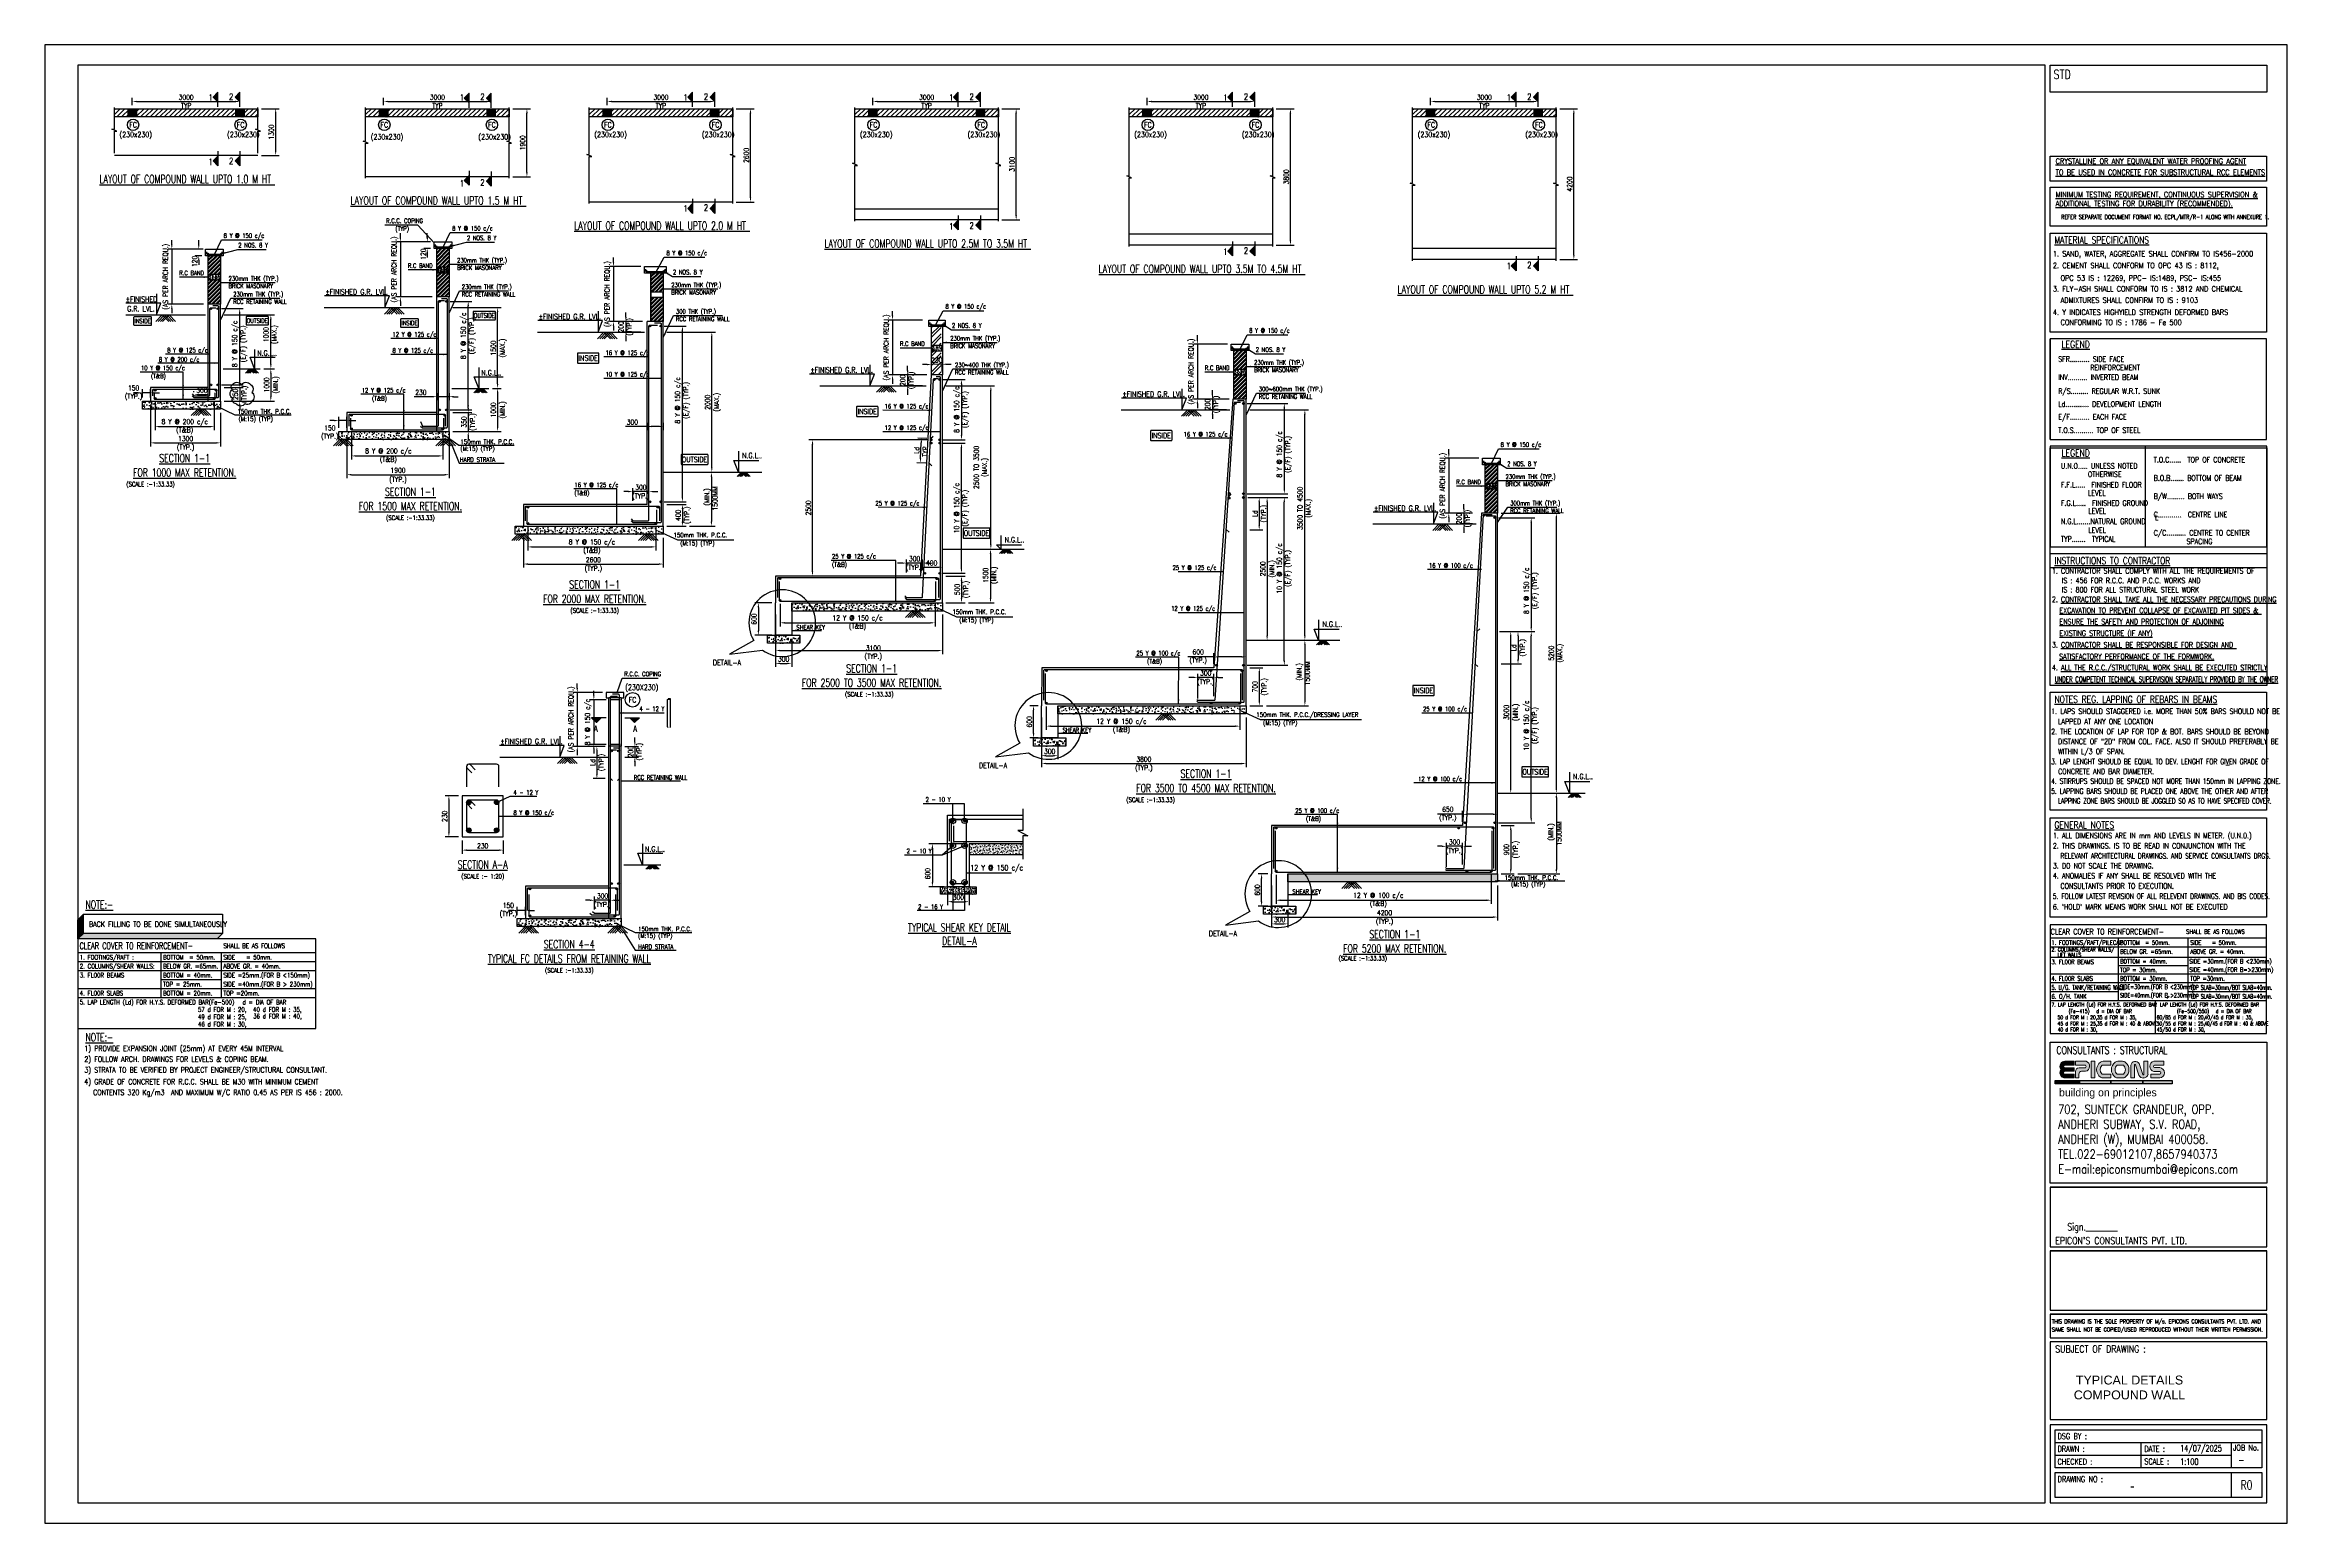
# Model space of a CAD drawing. Extents: x 345615 to 1272425, y -526289 to -156124.
# Drawn here: x 1142652 to 1267652, y -348663 to -266277 of the extents above; entities that cross this region are included whole.
import ezdxf
from ezdxf.enums import TextEntityAlignment as Align
from ezdxf.lldxf.tags import DXFTag

# ---------------------------------------------------------------- set-up
doc = ezdxf.new("R2010")
doc.units = 0
doc.header["$LTSCALE"] = 500
doc.header["$MEASUREMENT"] = 0
doc.header["$PDMODE"] = 35
doc.header["$PDSIZE"] = -15
doc.linetypes.add('DASHED2', pattern=[0.375, 0.25, -0.125])
doc.layers.get('DEFPOINTS').update_dxf_attribs({"color": 4})
for name, color, linetype, lineweight in [('00 ECPL LOGO', 250, 'Continuous', 20), ('hatch', 7, 'Continuous', 5), ('HEADING-TXT', 1, 'Continuous', 25)]:
    doc.layers.add(name, color=color, linetype=linetype, lineweight=lineweight)
for name, color, linetype in [('DIM1', 5, 'Continuous'), ('FOOTING', 4, 'Continuous'), ('FRAME TABLE', 5, 'Continuous'), ('NO. BEAM', 3, 'Continuous'), ('note t', 2, 'Continuous'), ('notes', 1, 'Continuous'), ('PCC', 7, 'Continuous'), ('S- PILE CAP', 4, 'Continuous'), ('S-BRECK LINE', 8, 'Continuous'), ('S-COLUMN', 1, 'Continuous'), ('S-COLUMN CIRCLE', 9, 'Continuous'), ('S-COLUMN HATCH', 8, 'Continuous'), ('S-COLUMN NO', 2, 'Continuous'), ('S-COLUMN SIZES', 2, 'Continuous'), ('S-CONCRET LINE', 4, 'Continuous'), ('S-DIM-1', 5, 'Continuous'), ('S-FOOTING', 4, 'Continuous'), ('S-HATCH', 253, 'Continuous'), ('S-LEVEL SECTION', 3, 'Continuous'), ('S-NOTES', 4, 'Continuous'), ('S-PCC', 9, 'Continuous'), ('S-REINFORCEMENT', 6, 'Continuous'), ('S-RETAINING WALL', 6, 'Continuous'), ('S-RETAINING WALL HATCH', 8, 'Continuous'), ('S-SECTION MARK', 1, 'Continuous'), ('S-STIRUPS)', 3, 'Continuous'), ('S-TEXT', 2, 'Continuous'), ('S-TEXT-1', 4, 'Continuous'), ('S-TITIL', 6, 'Continuous'), ('s_TITILE', 9, 'Continuous'), ('ss_TITILE', 9, 'Continuous'), ('ST', 6, 'Continuous'), ('TEXT1', 2, 'Continuous'), ('TITLE', 4, 'Continuous')]:
    doc.layers.add(name, color=color, linetype=linetype)
doc.styles.add('1PTT-GFC Sheet$0$1PTT-GFC Sheet$0$a-texts', font='simplex.shx', dxfattribs={"width": 0.75})
doc.styles.add('a-textb', font='arial.ttf')
doc.styles.add('a-texts', font='simplex.shx', dxfattribs={"width": 0.75})
doc.styles.add('D', font='simplex.shx', dxfattribs={"height": 200})
doc.styles.add('ROMANS', font='simplex.shx', dxfattribs={"width": 0.8, "height": 275, "bigfont": 'bigfont.shx'})
doc.styles.add('TEXT1', font='simplex.shx', dxfattribs={"width": 0.75})
doc.styles.add('VA_ROOM_TEXT', font='GOTHIC.TTF')
tags = doc.linetypes.add('HIDDEN', pattern=[0.375, 0.25, -0.125]).pattern_tags.tags
tags[6:7] = [DXFTag(74, 4), DXFTag(75, 0), DXFTag(340, '0'), DXFTag(46, 1.0), DXFTag(50, 0.0), DXFTag(44, 0.0), DXFTag(45, 0.0)]
tags[4:5] = [DXFTag(74, 4), DXFTag(75, 0), DXFTag(340, '0'), DXFTag(46, 1.0), DXFTag(50, 0.0), DXFTag(44, 0.0), DXFTag(45, 0.0)]
doc.dimstyles.new('dim10', dxfattribs={"dimtxt": 250, "dimasz": 250, "dimexe": 200, "dimexo": 200, "dimgap": 100, "dimtad": 1, "dimdec": 0, "dimlfac": 0.1, "dimzin": 0, "dimdsep": 46, "dimtxsty": 'ROMANS', "dimcen": 0, "dimclrd": 5, "dimclre": 5, "dimclrt": 4, "dimadec": 0, "dimazin": 0, "dimtfac": 1, "dimtdec": 0, "dimtix": 1, "dimtofl": 0, "dimtmove": 2, "dimatfit": 3, "dimfxl": 0, "dimtolj": 1, "dimtzin": 0, "dimlwd": -1, "dimlwe": -1, "dimarcsym": 0})
doc.dimstyles.new('dim100', dxfattribs={"dimtxt": 250, "dimasz": 250, "dimexe": 200, "dimexo": 200, "dimgap": 100, "dimtad": 1, "dimdec": 0, "dimzin": 0, "dimdsep": 46, "dimtxsty": 'ROMANS', "dimcen": 0, "dimclrd": 5, "dimclre": 5, "dimclrt": 4, "dimadec": 0, "dimazin": 0, "dimtfac": 1, "dimtdec": 0, "dimtix": 1, "dimtofl": 0, "dimtmove": 2, "dimatfit": 3, "dimfxl": 0, "dimtolj": 1, "dimtzin": 0, "dimlwd": -1, "dimlwe": -1, "dimarcsym": 0})
doc.dimstyles.new('dim25', dxfattribs={"dimtxt": 250, "dimasz": 250, "dimexe": 200, "dimexo": 200, "dimgap": 100, "dimtad": 1, "dimdec": 0, "dimlfac": 0.25, "dimzin": 0, "dimdsep": 46, "dimtxsty": 'ROMANS', "dimcen": 0, "dimclrd": 5, "dimclre": 5, "dimclrt": 4, "dimadec": 0, "dimazin": 0, "dimtfac": 1, "dimtdec": 0, "dimtix": 1, "dimtofl": 0, "dimtmove": 2, "dimatfit": 3, "dimfxl": 0, "dimtolj": 1, "dimtzin": 0, "dimlwd": -1, "dimlwe": -1, "dimarcsym": 0})
doc.dimstyles.new('dim33.33', dxfattribs={"dimtxt": 250, "dimasz": 250, "dimexe": 200, "dimexo": 200, "dimgap": 100, "dimtad": 1, "dimdec": 0, "dimlfac": 0.333331, "dimzin": 0, "dimdsep": 46, "dimtxsty": 'ROMANS', "dimcen": 0, "dimclrd": 5, "dimclre": 5, "dimclrt": 4, "dimadec": 0, "dimazin": 0, "dimtfac": 1, "dimtdec": 0, "dimtix": 1, "dimtofl": 0, "dimtmove": 2, "dimatfit": 3, "dimfxl": 0, "dimtolj": 1, "dimtzin": 0, "dimlwd": -1, "dimlwe": -1, "dimarcsym": 0})
doc.dimstyles.new('dim50', dxfattribs={"dimtxt": 250, "dimasz": 250, "dimexe": 200, "dimexo": 200, "dimgap": 100, "dimtad": 1, "dimdec": 0, "dimlfac": 0.5, "dimzin": 0, "dimdsep": 46, "dimtxsty": 'ROMANS', "dimcen": 0, "dimclrd": 5, "dimclre": 5, "dimclrt": 4, "dimadec": 0, "dimazin": 0, "dimtfac": 1, "dimtdec": 0, "dimtix": 1, "dimtofl": 0, "dimtmove": 2, "dimatfit": 3, "dimfxl": 0, "dimtolj": 1, "dimtzin": 0, "dimlwd": -1, "dimlwe": -1, "dimarcsym": 0})
pattern_1 = [(45, (-328597.685, -32610.178), (15.2387667, -15.2387667), [])]
pattern_2 = [(45, (-328597.685, -31263.49), (15.2387667, -15.2387667), [])]

# ---------------------------------------------------------------- blocks, each defined once
blk = doc.blocks.new('*D506')
at = {"layer": 'DEFPOINTS', "color": 0}
for p in [(1176980, -281946, 0), (1178195, -281946), (1176980, -291746, 0)]:
    blk.add_point(p, dxfattribs=at)
at = {"layer": 'S-DIM-1', "color": 5}
for p, q in [((1177180, -281946), (1178395, -281946)), ((1177180, -291746), (1178395, -291746))]:
    blk.add_line(p, q, dxfattribs=at)
at = {"layer": 'S-DIM-1', "color": 5, "lineweight": -3}
blk.add_line((1178195, -291496), (1178195, -282196), dxfattribs=at)
at = {"layer": 'S-DIM-1', "color": 5}
for points in [[(1178153, -282196), (1178236, -282196), (1178195, -281946)], [(1178153, -291496), (1178236, -291496), (1178195, -291746)]]:
    blk.add_solid(points, dxfattribs=at)
at = {"layer": 'S-DIM-1', "color": 4, "insert": (1178195, -286091), "char_height": 275, "attachment_point": 5, "rotation": 90, "style": 'ROMANS'}
blk.add_mtext('\\A1;8 Y @ 150 c/c\\P(E/F) (TYP.)', dxfattribs=at)
blk = doc.blocks.new('*D507')
at = {"layer": 'DEFPOINTS', "color": 0}
for p in [(1177130, -291896), (1177130, -293096), (1178195, -293096)]:
    blk.add_point(p, dxfattribs=at)
at = {"layer": 'S-DIM-1', "color": 5}
for p, q in [((1177330, -291896), (1178395, -291896)), ((1177330, -293096), (1178395, -293096))]:
    blk.add_line(p, q, dxfattribs=at)
at = {"layer": 'S-DIM-1', "color": 5, "lineweight": -3}
blk.add_line((1178195, -292146), (1178195, -292846), dxfattribs=at)
at = {"layer": 'S-DIM-1', "color": 5}
for points in [[(1178153, -292146), (1178236, -292146), (1178195, -291896)], [(1178153, -292846), (1178236, -292846), (1178195, -293096)]]:
    blk.add_solid(points, dxfattribs=at)
at = {"layer": 'S-DIM-1', "color": 4, "char_height": 275, "rotation": 90, "style": 'ROMANS'}
for s, insert, attachment_point in [('\\A1;400', (1178095, -292496), 8), ('\\A1;(TYP.)', (1178295, -292496), 2)]:
    blk.add_mtext(s, dxfattribs=dict(at, insert=insert, attachment_point=attachment_point))
blk = doc.blocks.new('*D508')
at = {"layer": 'DEFPOINTS', "color": 0}
for p in [(1169580, -292946, -19), (1176720, -292946, -19), (1176720, -294257)]:
    blk.add_point(p, dxfattribs=at)
at = {"layer": 'S-DIM-1', "color": 5}
for p, q in [((1169580, -293146), (1169580, -294457)), ((1176720, -293146), (1176720, -294457)), ((1169830, -294257), (1176470, -294257))]:
    blk.add_line(p, q, dxfattribs=at)
for points in [[(1169830, -294215), (1169830, -294299), (1169580, -294257)], [(1176470, -294215), (1176470, -294299), (1176720, -294257)]]:
    blk.add_solid(points, dxfattribs=at)
at = {"layer": 'S-DIM-1', "color": 4, "insert": (1173150, -294257), "char_height": 275, "attachment_point": 5, "style": 'ROMANS'}
blk.add_mtext('\\A1;8 Y @ 150 c/c\\P(T&B)', dxfattribs=at)
blk = doc.blocks.new('*D509')
at = {"layer": 'DEFPOINTS', "color": 0}
for p in [(1169330, -293546, -19), (1177130, -293546, -19), (1177130, -295213)]:
    blk.add_point(p, dxfattribs=at)
at = {"layer": 'S-DIM-1', "color": 5}
for p, q in [((1169330, -293746), (1169330, -295413)), ((1177130, -293746), (1177130, -295413)), ((1169580, -295213), (1176880, -295213))]:
    blk.add_line(p, q, dxfattribs=at)
for points in [[(1169580, -295171), (1169580, -295254), (1169330, -295213)], [(1176880, -295171), (1176880, -295254), (1177130, -295213)]]:
    blk.add_solid(points, dxfattribs=at)
at = {"layer": 'S-DIM-1', "color": 4, "char_height": 275, "style": 'ROMANS'}
for s, insert, attachment_point in [('\\A1;2600', (1173230, -295113), 8), ('\\A1;(TYP.)', (1173230, -295313), 2)]:
    blk.add_mtext(s, dxfattribs=dict(at, insert=insert, attachment_point=attachment_point))
blk = doc.blocks.new('*D510')
at = {"layer": 'DEFPOINTS', "color": 0}
for p in [(1177130, -282296), (1179833, -282296), (1179340, -290096)]:
    blk.add_point(p, dxfattribs=at)
at = {"layer": 'S-DIM-1', "color": 5}
for p, q in [((1177330, -282296), (1180033, -282296)), ((1179540, -290096), (1180033, -290096))]:
    blk.add_line(p, q, dxfattribs=at)
at = {"layer": 'S-DIM-1', "color": 5, "lineweight": -3}
blk.add_line((1179833, -289846), (1179833, -282546), dxfattribs=at)
at = {"layer": 'S-DIM-1', "color": 5}
for points in [[(1179791, -282546), (1179874, -282546), (1179833, -282296)], [(1179791, -289846), (1179874, -289846), (1179833, -290096)]]:
    blk.add_solid(points, dxfattribs=at)
at = {"layer": 'S-DIM-1', "color": 4, "char_height": 275, "attachment_point": 5, "rotation": 90, "style": 'ROMANS'}
for s, insert in [('\\A1;2000', (1179595, -286196)), ('\\A1;(MAX.)', (1180142, -286196))]:
    blk.add_mtext(s, dxfattribs=dict(at, insert=insert))
blk = doc.blocks.new('*D511')
at = {"layer": 'DEFPOINTS', "color": 0}
for p in [(1175044, -282296), (1176080, -282296, -1), (1176170, -281696, -1)]:
    blk.add_point(p, dxfattribs=at)
at = {"layer": 'S-DIM-1', "color": 5, "lineweight": -3}
for p, q in [((1175044, -281446), (1175044, -281196)), ((1175044, -281696), (1175044, -282296)), ((1175044, -282546), (1175044, -282796))]:
    blk.add_line(p, q, dxfattribs=at)
at = {"layer": 'S-DIM-1', "color": 5}
for p, q in [((1175970, -281696), (1174844, -281696)), ((1175880, -282296), (1174844, -282296))]:
    blk.add_line(p, q, dxfattribs=at)
for points in [[(1175002, -281446), (1175086, -281446), (1175044, -281696)], [(1175002, -282546), (1175086, -282546), (1175044, -282296)]]:
    blk.add_solid(points, dxfattribs=at)
at = {"layer": 'S-DIM-1', "color": 4, "insert": (1175044, -281996), "char_height": 275, "attachment_point": 5, "rotation": 90, "style": 'ROMANS'}
blk.add_mtext('\\A1;200\\P(TYP.)', dxfattribs=at)
blk = doc.blocks.new('*D512')
at = {"layer": 'DEFPOINTS', "color": 0}
for p in [(1175430, -291175), (1175430, -291896), (1176330, -291770)]:
    blk.add_point(p, dxfattribs=at)
at = {"layer": 'S-DIM-1', "color": 5, "lineweight": -3}
for p, q in [((1175180, -291175), (1174930, -291175)), ((1176330, -291175), (1175430, -291175)), ((1176580, -291175), (1176830, -291175))]:
    blk.add_line(p, q, dxfattribs=at)
at = {"layer": 'S-DIM-1', "color": 5}
for p, q in [((1175430, -291696), (1175430, -290975)), ((1176330, -291570), (1176330, -290975))]:
    blk.add_line(p, q, dxfattribs=at)
for points in [[(1175180, -291133), (1175180, -291216), (1175430, -291175)], [(1176580, -291133), (1176580, -291216), (1176330, -291175)]]:
    blk.add_solid(points, dxfattribs=at)
at = {"layer": 'S-DIM-1', "color": 4, "char_height": 275, "style": 'ROMANS'}
for s, insert, attachment_point in [('\\A1;(TYP.)', (1175880, -291275), 2), ('\\A1;300', (1175880, -291075), 8)]:
    blk.add_mtext(s, dxfattribs=dict(at, insert=insert, attachment_point=attachment_point))
blk = doc.blocks.new('*D513')
at = {"layer": 'DEFPOINTS', "color": 0}
for p in [(1176080, -278636), (1174352, -281696), (1176170, -281696)]:
    blk.add_point(p, dxfattribs=at)
at = {"layer": 'S-DIM-1', "color": 5}
for p, q in [((1175880, -278636), (1174152, -278636)), ((1175970, -281696), (1174152, -281696))]:
    blk.add_line(p, q, dxfattribs=at)
at = {"layer": 'S-DIM-1', "color": 5, "lineweight": -3}
for p, q in [((1174352, -278386), (1174352, -278136)), ((1174352, -278636), (1174352, -281696)), ((1174352, -281946), (1174352, -282196))]:
    blk.add_line(p, q, dxfattribs=at)
at = {"layer": 'S-DIM-1', "color": 5}
for points in [[(1174310, -278386), (1174393, -278386), (1174352, -278636)], [(1174310, -281946), (1174393, -281946), (1174352, -281696)]]:
    blk.add_solid(points, dxfattribs=at)
at = {"layer": 'S-DIM-1', "color": 4, "insert": (1174042, -280166), "char_height": 275, "attachment_point": 5, "rotation": 90, "style": 'ROMANS'}
blk.add_mtext('\\A1;(AS PER ARCH REQU.)', dxfattribs=at)
blk = doc.blocks.new('*D514')
at = {"layer": 'DEFPOINTS', "color": 0}
for p in [(1179285, -290096), (1178395, -293096), (1179812, -293096)]:
    blk.add_point(p, dxfattribs=at)
at = {"layer": 'S-DIM-1', "color": 5}
for p, q in [((1179485, -290096), (1180012, -290096)), ((1178595, -293096), (1180012, -293096))]:
    blk.add_line(p, q, dxfattribs=at)
at = {"layer": 'S-DIM-1', "color": 5, "lineweight": -3}
blk.add_line((1179812, -290346), (1179812, -292846), dxfattribs=at)
at = {"layer": 'S-DIM-1', "color": 5}
for points in [[(1179770, -290346), (1179854, -290346), (1179812, -290096)], [(1179770, -292846), (1179854, -292846), (1179812, -293096)]]:
    blk.add_solid(points, dxfattribs=at)
at = {"layer": 'S-DIM-1', "color": 4, "insert": (1179785, -291558), "char_height": 275, "attachment_point": 5, "rotation": 90, "style": 'ROMANS'}
blk.add_mtext('\\A1; (MIN.)\\P1500MM ', dxfattribs=at)
blk = doc.blocks.new('*D515')
at = {"layer": 'DEFPOINTS', "color": 0}
for p in [(1176230, -287139, -19), (1177130, -287139, -19), (1176230, -287544)]:
    blk.add_point(p, dxfattribs=at)
at = {"layer": 'S-DIM-1', "color": 5}
for p, q in [((1176230, -287339), (1176230, -287744)), ((1177130, -287339), (1177130, -287744))]:
    blk.add_line(p, q, dxfattribs=at)
at = {"layer": 'S-DIM-1', "color": 5, "lineweight": -3}
for p, q in [((1176230, -287544), (1175022, -287544)), ((1176880, -287544), (1176480, -287544))]:
    blk.add_line(p, q, dxfattribs=at)
at = {"layer": 'S-DIM-1', "color": 5}
for points in [[(1176480, -287502), (1176480, -287585), (1176230, -287544)], [(1176880, -287502), (1176880, -287585), (1177130, -287544)]]:
    blk.add_solid(points, dxfattribs=at)
at = {"layer": 'S-DIM-1', "color": 4, "insert": (1175405, -287306), "char_height": 275, "attachment_point": 5, "style": 'ROMANS'}
blk.add_mtext('\\A1;300', dxfattribs=at)
blk = doc.blocks.new('*D516')
at = {"layer": 'DEFPOINTS', "color": 0}
for p in [(1152299, -280979, 0), (1153514, -280979), (1152299, -285229, 0)]:
    blk.add_point(p, dxfattribs=at)
at = {"layer": 'S-DIM-1', "color": 5}
for p, q in [((1152499, -280979), (1153714, -280979)), ((1152499, -285229), (1153714, -285229))]:
    blk.add_line(p, q, dxfattribs=at)
at = {"layer": 'S-DIM-1', "color": 5, "lineweight": -3}
blk.add_line((1153514, -284979), (1153514, -281229), dxfattribs=at)
at = {"layer": 'S-DIM-1', "color": 5}
for points in [[(1153472, -281229), (1153555, -281229), (1153514, -280979)], [(1153472, -284979), (1153555, -284979), (1153514, -285229)]]:
    blk.add_solid(points, dxfattribs=at)
at = {"layer": 'S-DIM-1', "color": 4, "insert": (1153514, -282945), "char_height": 275, "attachment_point": 5, "rotation": 90, "style": 'ROMANS'}
blk.add_mtext('\\A1;8 Y @ 150 c/c\\P(E/F) (TYP.)', dxfattribs=at)
blk = doc.blocks.new('*D517')
at = {"layer": 'DEFPOINTS', "color": 0}
for p in [(1152449, -285379), (1152449, -286129), (1153514, -286129)]:
    blk.add_point(p, dxfattribs=at)
at = {"layer": 'S-DIM-1', "color": 5, "lineweight": -3}
for p, q in [((1153514, -285129), (1153514, -284879)), ((1153514, -285379), (1153514, -286129)), ((1153514, -286379), (1153514, -286629))]:
    blk.add_line(p, q, dxfattribs=at)
at = {"layer": 'S-DIM-1', "color": 5}
for p, q in [((1152649, -285379), (1153714, -285379)), ((1152649, -286129), (1153714, -286129))]:
    blk.add_line(p, q, dxfattribs=at)
for points in [[(1153472, -285129), (1153555, -285129), (1153514, -285379)], [(1153472, -286379), (1153555, -286379), (1153514, -286129)]]:
    blk.add_solid(points, dxfattribs=at)
at = {"layer": 'S-DIM-1', "color": 4, "char_height": 275, "rotation": 90, "style": 'ROMANS'}
for s, insert, attachment_point in [('\\A1;250', (1153414, -285754), 8), ('\\A1;(TYP.)', (1153614, -285754), 2)]:
    blk.add_mtext(s, dxfattribs=dict(at, insert=insert, attachment_point=attachment_point))
blk = doc.blocks.new('*D518')
at = {"layer": 'DEFPOINTS', "color": 0}
for p in [(1148799, -285979, -31), (1152099, -285979, -19), (1152099, -287552)]:
    blk.add_point(p, dxfattribs=at)
at = {"layer": 'S-DIM-1', "color": 5}
for p, q in [((1148799, -286179), (1148799, -287752)), ((1152099, -286179), (1152099, -287752)), ((1149049, -287552), (1151849, -287552))]:
    blk.add_line(p, q, dxfattribs=at)
for points in [[(1149049, -287510), (1149049, -287594), (1148799, -287552)], [(1151849, -287510), (1151849, -287594), (1152099, -287552)]]:
    blk.add_solid(points, dxfattribs=at)
at = {"layer": 'S-DIM-1', "color": 4, "insert": (1150449, -287552), "char_height": 275, "attachment_point": 5, "style": 'ROMANS'}
blk.add_mtext('\\A1;8 Y @ 200 c/c\\P(T&B)', dxfattribs=at)
blk = doc.blocks.new('*D519')
at = {"layer": 'DEFPOINTS', "color": 0}
for p in [(1148549, -286129, -31), (1152449, -286579, -19), (1152449, -288458)]:
    blk.add_point(p, dxfattribs=at)
at = {"layer": 'S-DIM-1', "color": 5}
for p, q in [((1148549, -286329), (1148549, -288658)), ((1152449, -286779), (1152449, -288658)), ((1148799, -288458), (1152199, -288458))]:
    blk.add_line(p, q, dxfattribs=at)
for points in [[(1148799, -288417), (1148799, -288500), (1148549, -288458)], [(1152199, -288417), (1152199, -288500), (1152449, -288458)]]:
    blk.add_solid(points, dxfattribs=at)
at = {"layer": 'S-DIM-1', "color": 4, "char_height": 275, "style": 'ROMANS'}
for s, insert, attachment_point in [('\\A1;(TYP.)', (1150499, -288558), 2), ('\\A1;1300', (1150499, -288358), 8)]:
    blk.add_mtext(s, dxfattribs=dict(at, insert=insert, attachment_point=attachment_point))
blk = doc.blocks.new('*D520')
at = {"layer": 'DEFPOINTS', "color": 0}
for p in [(1154659, -284329), (1152449, -286129), (1155249, -286129)]:
    blk.add_point(p, dxfattribs=at)
at = {"layer": 'S-DIM-1', "color": 5}
for p, q in [((1154859, -284329), (1155449, -284329)), ((1152649, -286129), (1155449, -286129))]:
    blk.add_line(p, q, dxfattribs=at)
at = {"layer": 'S-DIM-1', "color": 5, "lineweight": -3}
blk.add_line((1155249, -284579), (1155249, -285879), dxfattribs=at)
at = {"layer": 'S-DIM-1', "color": 5}
for points in [[(1155207, -284579), (1155290, -284579), (1155249, -284329)], [(1155207, -285879), (1155290, -285879), (1155249, -286129)]]:
    blk.add_solid(points, dxfattribs=at)
at = {"layer": 'S-DIM-1', "color": 4, "char_height": 275, "attachment_point": 5, "rotation": 90, "style": 'ROMANS'}
for s, insert in [('\\A1;1000', (1155011, -285229)), ('\\A1;(MIN.)', (1155558, -285229))]:
    blk.add_mtext(s, dxfattribs=dict(at, insert=insert))
blk = doc.blocks.new('*D521')
at = {"layer": 'DEFPOINTS', "color": 0}
for p in [(1152449, -281329), (1155251, -281329), (1154659, -284329)]:
    blk.add_point(p, dxfattribs=at)
at = {"layer": 'S-DIM-1', "color": 5}
for p, q in [((1152649, -281329), (1155451, -281329)), ((1154859, -284329), (1155451, -284329))]:
    blk.add_line(p, q, dxfattribs=at)
at = {"layer": 'S-DIM-1', "color": 5, "lineweight": -3}
blk.add_line((1155251, -284079), (1155251, -281579), dxfattribs=at)
at = {"layer": 'S-DIM-1', "color": 5}
for points in [[(1155210, -281579), (1155293, -281579), (1155251, -281329)], [(1155210, -284079), (1155293, -284079), (1155251, -284329)]]:
    blk.add_solid(points, dxfattribs=at)
at = {"layer": 'S-DIM-1', "color": 4, "insert": (1155251, -282425), "char_height": 275, "attachment_point": 5, "rotation": 90, "style": 'ROMANS'}
blk.add_mtext('\\A1;1000\\P(MAX.)', dxfattribs=at)
blk = doc.blocks.new('*D522')
at = {"layer": 'DEFPOINTS', "color": 0}
for p in [(1151684, -277669), (1149730, -280729), (1151699, -280729)]:
    blk.add_point(p, dxfattribs=at)
at = {"layer": 'S-DIM-1', "color": 5, "lineweight": -3}
for p, q in [((1149730, -277419), (1149730, -277169)), ((1149730, -277669), (1149730, -280729)), ((1149730, -280979), (1149730, -281229))]:
    blk.add_line(p, q, dxfattribs=at)
at = {"layer": 'S-DIM-1', "color": 5}
for p, q in [((1151484, -277669), (1149530, -277669)), ((1151499, -280729), (1149530, -280729))]:
    blk.add_line(p, q, dxfattribs=at)
for points in [[(1149689, -277419), (1149772, -277419), (1149730, -277669)], [(1149689, -280979), (1149772, -280979), (1149730, -280729)]]:
    blk.add_solid(points, dxfattribs=at)
at = {"layer": 'S-DIM-1', "color": 4, "insert": (1149421, -279199), "char_height": 275, "attachment_point": 5, "rotation": 90, "style": 'ROMANS'}
blk.add_mtext('\\A1;(AS PER ARCH REQU.)', dxfattribs=at)
blk = doc.blocks.new('*D523')
at = {"layer": 'DEFPOINTS', "color": 0}
for p in [(1148099, -285672), (1148099, -286129), (1148549, -286129)]:
    blk.add_point(p, dxfattribs=at)
at = {"layer": 'S-DIM-1', "color": 5, "lineweight": -3}
for p, q in [((1147849, -285672), (1147599, -285672)), ((1148549, -285672), (1148099, -285672)), ((1148799, -285672), (1149049, -285672))]:
    blk.add_line(p, q, dxfattribs=at)
at = {"layer": 'S-DIM-1', "color": 5}
for p, q in [((1148099, -285929), (1148099, -285472)), ((1148549, -285929), (1148549, -285472))]:
    blk.add_line(p, q, dxfattribs=at)
for points in [[(1147849, -285630), (1147849, -285714), (1148099, -285672)], [(1148799, -285630), (1148799, -285714), (1148549, -285672)]]:
    blk.add_solid(points, dxfattribs=at)
at = {"layer": 'S-DIM-1', "color": 4, "insert": (1147599, -285672), "char_height": 275, "attachment_point": 5, "style": 'ROMANS'}
blk.add_mtext('\\A1;150\\P(TYP.)', dxfattribs=at)
blk = doc.blocks.new('*D524')
at = {"layer": 'DEFPOINTS', "color": 0}
for p in [(1151232, -278029), (1151609, -277669), (1151609, -278029)]:
    blk.add_point(p, dxfattribs=at)
at = {"layer": 'S-DIM-1', "color": 5}
for p, q in [((1151232, -277419), (1151232, -277169)), ((1151409, -277669), (1151032, -277669)), ((1151409, -278029), (1151032, -278029)), ((1151232, -278279), (1151232, -278529))]:
    blk.add_line(p, q, dxfattribs=at)
for points in [[(1151190, -277419), (1151274, -277419), (1151232, -277669)], [(1151190, -278279), (1151274, -278279), (1151232, -278029)]]:
    blk.add_solid(points, dxfattribs=at)
at = {"layer": 'S-DIM-1', "color": 4, "insert": (1151007, -278344), "char_height": 275, "attachment_point": 5, "rotation": 90, "style": 'ROMANS'}
blk.add_mtext('\\A1;120', dxfattribs=at)
blk = doc.blocks.new('*D525')
at = {"layer": 'DEFPOINTS', "color": 0}
for p in [(1165040, -280573, 0), (1166255, -280573), (1165040, -286623, 0)]:
    blk.add_point(p, dxfattribs=at)
at = {"layer": 'S-DIM-1', "color": 5}
for p, q in [((1165240, -280573), (1166455, -280573)), ((1165240, -286623), (1166455, -286623))]:
    blk.add_line(p, q, dxfattribs=at)
at = {"layer": 'S-DIM-1', "color": 5, "lineweight": -3}
blk.add_line((1166255, -286373), (1166255, -280823), dxfattribs=at)
at = {"layer": 'S-DIM-1', "color": 5}
for points in [[(1166213, -280823), (1166296, -280823), (1166255, -280573)], [(1166213, -286373), (1166296, -286373), (1166255, -286623)]]:
    blk.add_solid(points, dxfattribs=at)
at = {"layer": 'S-DIM-1', "color": 4, "insert": (1166255, -282496), "char_height": 275, "attachment_point": 5, "rotation": 90, "style": 'ROMANS'}
blk.add_mtext('\\A1;8 Y @ 150 c/c\\P(E/F) (TYP.)', dxfattribs=at)
blk = doc.blocks.new('*D526')
at = {"layer": 'DEFPOINTS', "color": 0}
for p in [(1165190, -286773), (1165190, -287823), (1166255, -287823)]:
    blk.add_point(p, dxfattribs=at)
at = {"layer": 'S-DIM-1', "color": 5}
for p, q in [((1165390, -286773), (1166455, -286773)), ((1165390, -287823), (1166455, -287823))]:
    blk.add_line(p, q, dxfattribs=at)
at = {"layer": 'S-DIM-1', "color": 5, "lineweight": -3}
for p, q in [((1166255, -286523), (1166255, -286273)), ((1166255, -286773), (1166255, -287823)), ((1166255, -288073), (1166255, -288323))]:
    blk.add_line(p, q, dxfattribs=at)
at = {"layer": 'S-DIM-1', "color": 5}
for points in [[(1166213, -286523), (1166296, -286523), (1166255, -286773)], [(1166213, -288073), (1166296, -288073), (1166255, -287823)]]:
    blk.add_solid(points, dxfattribs=at)
at = {"layer": 'S-DIM-1', "color": 4, "char_height": 275, "rotation": 90, "style": 'ROMANS'}
for s, insert, attachment_point in [('\\A1;350', (1166155, -287298), 8), ('\\A1;(TYP.)', (1166355, -287298), 2)]:
    blk.add_mtext(s, dxfattribs=dict(at, insert=insert, attachment_point=attachment_point))
blk = doc.blocks.new('*D527')
at = {"layer": 'DEFPOINTS', "color": 0}
for p in [(1159740, -287673, -19), (1164840, -287673, -19), (1164840, -289186)]:
    blk.add_point(p, dxfattribs=at)
at = {"layer": 'S-DIM-1', "color": 5}
for p, q in [((1159740, -287873), (1159740, -289386)), ((1164840, -287873), (1164840, -289386)), ((1159990, -289186), (1164590, -289186))]:
    blk.add_line(p, q, dxfattribs=at)
for points in [[(1159990, -289144), (1159990, -289227), (1159740, -289186)], [(1164590, -289144), (1164590, -289227), (1164840, -289186)]]:
    blk.add_solid(points, dxfattribs=at)
at = {"layer": 'S-DIM-1', "color": 4, "insert": (1161802, -289186), "char_height": 275, "attachment_point": 5, "style": 'ROMANS'}
blk.add_mtext('\\A1;8 Y @ 200 c/c\\P(T&B)', dxfattribs=at)
blk = doc.blocks.new('*D528')
at = {"layer": 'DEFPOINTS', "color": 0}
for p in [(1159490, -287823, -19), (1165190, -287823, -19), (1165190, -290231)]:
    blk.add_point(p, dxfattribs=at)
at = {"layer": 'S-DIM-1', "color": 5}
for p, q in [((1159490, -288023), (1159490, -290431)), ((1165190, -288023), (1165190, -290431)), ((1159740, -290231), (1164940, -290231))]:
    blk.add_line(p, q, dxfattribs=at)
for points in [[(1159740, -290189), (1159740, -290273), (1159490, -290231)], [(1164940, -290189), (1164940, -290273), (1165190, -290231)]]:
    blk.add_solid(points, dxfattribs=at)
at = {"layer": 'S-DIM-1', "color": 4, "char_height": 275, "attachment_point": 5, "style": 'ROMANS'}
for s, insert in [('\\A1;1900', (1162340, -289993)), ('\\A1;(TYP.)', (1162340, -290540))]:
    blk.add_mtext(s, dxfattribs=dict(at, insert=insert))
blk = doc.blocks.new('*D529')
at = {"layer": 'DEFPOINTS', "color": 0}
for p in [(1167400, -285423), (1165190, -287823), (1167892, -287823)]:
    blk.add_point(p, dxfattribs=at)
at = {"layer": 'S-DIM-1', "color": 5}
for p, q in [((1167600, -285423), (1168092, -285423)), ((1165390, -287823), (1168092, -287823))]:
    blk.add_line(p, q, dxfattribs=at)
at = {"layer": 'S-DIM-1', "color": 5, "lineweight": -3}
blk.add_line((1167892, -285673), (1167892, -287573), dxfattribs=at)
at = {"layer": 'S-DIM-1', "color": 5}
for points in [[(1167851, -285673), (1167934, -285673), (1167892, -285423)], [(1167851, -287573), (1167934, -287573), (1167892, -287823)]]:
    blk.add_solid(points, dxfattribs=at)
at = {"layer": 'S-DIM-1', "color": 4, "char_height": 275, "attachment_point": 5, "rotation": 90, "style": 'ROMANS'}
for s, insert in [('\\A1;(MIN.)', (1168202, -286623)), ('\\A1;1000', (1167655, -286623))]:
    blk.add_mtext(s, dxfattribs=dict(at, insert=insert))
blk = doc.blocks.new('*D530')
at = {"layer": 'DEFPOINTS', "color": 0}
for p in [(1165190, -280923), (1167892, -280923), (1167400, -285423)]:
    blk.add_point(p, dxfattribs=at)
at = {"layer": 'S-DIM-1', "color": 5}
for p, q in [((1165390, -280923), (1168092, -280923)), ((1167600, -285423), (1168092, -285423))]:
    blk.add_line(p, q, dxfattribs=at)
at = {"layer": 'S-DIM-1', "color": 5, "lineweight": -3}
blk.add_line((1167892, -285173), (1167892, -281173), dxfattribs=at)
at = {"layer": 'S-DIM-1', "color": 5}
for points in [[(1167851, -281173), (1167934, -281173), (1167892, -280923)], [(1167851, -285173), (1167934, -285173), (1167892, -285423)]]:
    blk.add_solid(points, dxfattribs=at)
at = {"layer": 'S-DIM-1', "color": 4, "char_height": 275, "attachment_point": 5, "rotation": 90, "style": 'ROMANS'}
for s, insert in [('\\A1;1500', (1167655, -283173)), ('\\A1;(MAX.)', (1168202, -283173))]:
    blk.add_mtext(s, dxfattribs=dict(at, insert=insert))
blk = doc.blocks.new('*D531')
at = {"layer": 'DEFPOINTS', "color": 0}
for p in [(1159040, -287216), (1159040, -287823), (1159490, -287823)]:
    blk.add_point(p, dxfattribs=at)
at = {"layer": 'S-DIM-1', "color": 5, "lineweight": -3}
for p, q in [((1158790, -287216), (1158540, -287216)), ((1159490, -287216), (1159040, -287216)), ((1159740, -287216), (1159990, -287216))]:
    blk.add_line(p, q, dxfattribs=at)
at = {"layer": 'S-DIM-1', "color": 5}
for p, q in [((1159040, -287623), (1159040, -287016)), ((1159490, -287623), (1159490, -287016))]:
    blk.add_line(p, q, dxfattribs=at)
for points in [[(1158790, -287174), (1158790, -287257), (1159040, -287216)], [(1159740, -287174), (1159740, -287257), (1159490, -287216)]]:
    blk.add_solid(points, dxfattribs=at)
at = {"layer": 'S-DIM-1', "color": 4, "insert": (1158540, -287903), "char_height": 275, "attachment_point": 5, "style": 'ROMANS'}
blk.add_mtext('\\A1;150\\P(TYP.)', dxfattribs=at)
blk = doc.blocks.new('*D532')
at = {"layer": 'DEFPOINTS', "color": 0}
for p in [(1164350, -277263), (1162471, -280323), (1164440, -280323)]:
    blk.add_point(p, dxfattribs=at)
at = {"layer": 'S-DIM-1', "color": 5}
for p, q in [((1164150, -277263), (1162271, -277263)), ((1164240, -280323), (1162271, -280323))]:
    blk.add_line(p, q, dxfattribs=at)
at = {"layer": 'S-DIM-1', "color": 5, "lineweight": -3}
for p, q in [((1162471, -277013), (1162471, -276763)), ((1162471, -277263), (1162471, -280323)), ((1162471, -280573), (1162471, -280823))]:
    blk.add_line(p, q, dxfattribs=at)
at = {"layer": 'S-DIM-1', "color": 5}
for points in [[(1162430, -277013), (1162513, -277013), (1162471, -277263)], [(1162430, -280573), (1162513, -280573), (1162471, -280323)]]:
    blk.add_solid(points, dxfattribs=at)
at = {"layer": 'S-DIM-1', "color": 4, "insert": (1162162, -278793), "char_height": 275, "attachment_point": 5, "rotation": 90, "style": 'ROMANS'}
blk.add_mtext('\\A1;(AS PER ARCH REQU.)', dxfattribs=at)
blk = doc.blocks.new('*D533')
at = {"layer": 'DEFPOINTS', "color": 0}
for p in [(1164350, -277263), (1163973, -277623), (1164350, -277623)]:
    blk.add_point(p, dxfattribs=at)
at = {"layer": 'S-DIM-1', "color": 5}
for p, q in [((1164150, -277263), (1163773, -277263)), ((1163973, -277013), (1163973, -276763)), ((1164150, -277623), (1163773, -277623)), ((1163973, -277873), (1163973, -278123))]:
    blk.add_line(p, q, dxfattribs=at)
for points in [[(1163932, -277013), (1164015, -277013), (1163973, -277263)], [(1163932, -277873), (1164015, -277873), (1163973, -277623)]]:
    blk.add_solid(points, dxfattribs=at)
at = {"layer": 'S-DIM-1', "color": 4, "insert": (1163748, -277938), "char_height": 275, "attachment_point": 5, "rotation": 90, "style": 'ROMANS'}
blk.add_mtext('\\A1;120', dxfattribs=at)
blk = doc.blocks.new('*D534')
at = {"layer": 'DEFPOINTS', "color": 0}
for p in [(1164500, -285481, -19), (1164500, -285886), (1165190, -285481, -19)]:
    blk.add_point(p, dxfattribs=at)
at = {"layer": 'S-DIM-1', "color": 5, "lineweight": -3}
for p, q in [((1164250, -285886), (1163234, -285886)), ((1165190, -285886), (1164500, -285886)), ((1165440, -285886), (1165690, -285886))]:
    blk.add_line(p, q, dxfattribs=at)
at = {"layer": 'S-DIM-1', "color": 5}
for p, q in [((1164500, -285681), (1164500, -286086)), ((1165190, -285681), (1165190, -286086))]:
    blk.add_line(p, q, dxfattribs=at)
for points in [[(1164250, -285844), (1164250, -285928), (1164500, -285886)], [(1165440, -285844), (1165440, -285928), (1165190, -285886)]]:
    blk.add_solid(points, dxfattribs=at)
at = {"layer": 'S-DIM-1', "color": 4, "insert": (1163617, -285649), "char_height": 275, "attachment_point": 5, "style": 'ROMANS'}
blk.add_mtext('\\A1;230', dxfattribs=at)
blk = doc.blocks.new('*D535')
at = {"color": 5}
for p, q in [((1150959, -285629), (1150959, -285569)), ((1151209, -285769), (1151609, -285769)), ((1151859, -285629), (1151859, -285569))]:
    blk.add_line(p, q, dxfattribs=at)
for points in [[(1151209, -285728), (1151209, -285811), (1150959, -285769)], [(1151609, -285728), (1151609, -285811), (1151859, -285769)]]:
    blk.add_solid(points, dxfattribs=at)
at = {"layer": 'DEFPOINTS', "color": 0}
for p in [(1150959, -285829), (1151859, -285769), (1151859, -285829)]:
    blk.add_point(p, dxfattribs=at)
at = {"color": 4, "insert": (1151409, -285532), "char_height": 275, "attachment_point": 5, "style": 'ROMANS'}
blk.add_mtext('\\A1;300', dxfattribs=at)
blk = doc.blocks.new('*D536')
at = {"layer": 'DEFPOINTS', "color": 0}
for p in [(1192536, -288470, 0), (1193751, -288470), (1192536, -295729, 0)]:
    blk.add_point(p, dxfattribs=at)
at = {"layer": 'S-DIM-1', "color": 5}
for p, q in [((1192736, -288470), (1193951, -288470)), ((1192736, -295729), (1193951, -295729))]:
    blk.add_line(p, q, dxfattribs=at)
at = {"layer": 'S-DIM-1', "color": 5, "lineweight": -3}
blk.add_line((1193751, -295479), (1193751, -288720), dxfattribs=at)
at = {"layer": 'S-DIM-1', "color": 5}
for points in [[(1193709, -288720), (1193792, -288720), (1193751, -288470)], [(1193709, -295479), (1193792, -295479), (1193751, -295729)]]:
    blk.add_solid(points, dxfattribs=at)
at = {"layer": 'S-DIM-1', "color": 4, "insert": (1193751, -292099), "char_height": 275, "attachment_point": 5, "rotation": 90, "style": 'ROMANS'}
blk.add_mtext('\\A1;10 Y @ 150 c/c\\P(E/F) (TYP.)', dxfattribs=at)
blk = doc.blocks.new('*D537')
at = {"layer": 'DEFPOINTS', "color": 0}
for p in [(1192686, -285274), (1195389, -285274), (1194896, -294379)]:
    blk.add_point(p, dxfattribs=at)
at = {"layer": 'S-DIM-1', "color": 5}
for p, q in [((1192886, -285274), (1195589, -285274)), ((1195096, -294379), (1195589, -294379))]:
    blk.add_line(p, q, dxfattribs=at)
at = {"layer": 'S-DIM-1', "color": 5, "lineweight": -3}
blk.add_line((1195389, -294129), (1195389, -285524), dxfattribs=at)
at = {"layer": 'S-DIM-1', "color": 5}
for points in [[(1195347, -285524), (1195430, -285524), (1195389, -285274)], [(1195347, -294129), (1195430, -294129), (1195389, -294379)]]:
    blk.add_solid(points, dxfattribs=at)
at = {"layer": 'S-DIM-1', "color": 4, "insert": (1194850, -289826), "char_height": 275, "attachment_point": 5, "rotation": 90, "style": 'ROMANS'}
blk.add_mtext('\\A1;2500 TO 3500\\P(MAX.)', dxfattribs=at)
blk = doc.blocks.new('*D538')
at = {"layer": 'DEFPOINTS', "color": 0}
for p in [(1192686, -295879), (1192686, -297379), (1193751, -297379)]:
    blk.add_point(p, dxfattribs=at)
at = {"layer": 'S-DIM-1', "color": 5}
for p, q in [((1192886, -295879), (1193951, -295879)), ((1192886, -297379), (1193951, -297379))]:
    blk.add_line(p, q, dxfattribs=at)
at = {"layer": 'S-DIM-1', "color": 5, "lineweight": -3}
blk.add_line((1193751, -296129), (1193751, -297129), dxfattribs=at)
at = {"layer": 'S-DIM-1', "color": 5}
for points in [[(1193709, -296129), (1193792, -296129), (1193751, -295879)], [(1193709, -297129), (1193792, -297129), (1193751, -297379)]]:
    blk.add_solid(points, dxfattribs=at)
at = {"layer": 'S-DIM-1', "color": 4, "char_height": 275, "rotation": 90, "style": 'ROMANS'}
for s, insert, attachment_point in [('\\A1;(TYP.)', (1193851, -296629), 2), ('\\A1;500', (1193651, -296629), 8)]:
    blk.add_mtext(s, dxfattribs=dict(at, insert=insert, attachment_point=attachment_point))
blk = doc.blocks.new('*D539')
at = {"layer": 'DEFPOINTS', "color": 0}
for p in [(1183636, -297229, -19), (1192276, -297229, -19), (1192276, -298487)]:
    blk.add_point(p, dxfattribs=at)
at = {"layer": 'S-DIM-1', "color": 5}
for p, q in [((1183636, -297429), (1183636, -298687)), ((1192276, -297429), (1192276, -298687)), ((1183886, -298487), (1192026, -298487))]:
    blk.add_line(p, q, dxfattribs=at)
for points in [[(1183886, -298445), (1183886, -298528), (1183636, -298487)], [(1192026, -298445), (1192026, -298528), (1192276, -298487)]]:
    blk.add_solid(points, dxfattribs=at)
at = {"layer": 'S-DIM-1', "color": 4, "insert": (1187956, -298487), "char_height": 275, "attachment_point": 5, "style": 'ROMANS'}
blk.add_mtext('\\A1;12 Y @ 150 c/c\\P(T&B)', dxfattribs=at)
blk = doc.blocks.new('*D540')
at = {"layer": 'DEFPOINTS', "color": 0}
for p in [(1183386, -297829, -19), (1192686, -297829, -19), (1192686, -300033)]:
    blk.add_point(p, dxfattribs=at)
at = {"layer": 'S-DIM-1', "color": 5}
for p, q in [((1183386, -298029), (1183386, -300233)), ((1192686, -298029), (1192686, -300233)), ((1183636, -300033), (1192436, -300033))]:
    blk.add_line(p, q, dxfattribs=at)
for points in [[(1183636, -299991), (1183636, -300075), (1183386, -300033)], [(1192436, -299991), (1192436, -300075), (1192686, -300033)]]:
    blk.add_solid(points, dxfattribs=at)
at = {"layer": 'S-DIM-1', "color": 4, "insert": (1188835, -299937), "char_height": 275, "attachment_point": 5, "style": 'ROMANS'}
blk.add_mtext('\\A1;\\P3100\\P(TYP.)', dxfattribs=at)
blk = doc.blocks.new('*D541')
at = {"layer": 'DEFPOINTS', "color": 0}
for p in [(1190686, -295157), (1190686, -295879), (1191586, -295752)]:
    blk.add_point(p, dxfattribs=at)
at = {"layer": 'S-DIM-1', "color": 5}
for p, q in [((1190686, -295679), (1190686, -294957)), ((1191586, -295552), (1191586, -294957))]:
    blk.add_line(p, q, dxfattribs=at)
at = {"layer": 'S-DIM-1', "color": 5, "lineweight": -3}
for p, q in [((1190436, -295157), (1190186, -295157)), ((1191586, -295157), (1190686, -295157)), ((1191836, -295157), (1192086, -295157))]:
    blk.add_line(p, q, dxfattribs=at)
at = {"layer": 'S-DIM-1', "color": 5}
for points in [[(1190436, -295115), (1190436, -295199), (1190686, -295157)], [(1191836, -295115), (1191836, -295199), (1191586, -295157)]]:
    blk.add_solid(points, dxfattribs=at)
at = {"layer": 'S-DIM-1', "color": 4, "char_height": 275, "style": 'ROMANS'}
for s, insert, attachment_point in [('\\A1;300', (1191136, -295057), 8), ('\\A1;(TYP.)', (1191136, -295257), 2)]:
    blk.add_mtext(s, dxfattribs=dict(at, insert=insert, attachment_point=attachment_point))
blk = doc.blocks.new('*D542')
at = {"layer": 'DEFPOINTS', "color": 0}
for p in [(1194841, -294379), (1193951, -297379), (1195368, -297379)]:
    blk.add_point(p, dxfattribs=at)
at = {"layer": 'S-DIM-1', "color": 5}
for p, q in [((1195041, -294379), (1195568, -294379)), ((1194151, -297379), (1195568, -297379))]:
    blk.add_line(p, q, dxfattribs=at)
at = {"layer": 'S-DIM-1', "color": 5, "lineweight": -3}
blk.add_line((1195368, -294629), (1195368, -297129), dxfattribs=at)
at = {"layer": 'S-DIM-1', "color": 5}
for points in [[(1195326, -294629), (1195410, -294629), (1195368, -294379)], [(1195326, -297129), (1195410, -297129), (1195368, -297379)]]:
    blk.add_solid(points, dxfattribs=at)
at = {"layer": 'S-DIM-1', "color": 4, "insert": (1195368, -295840), "char_height": 275, "attachment_point": 5, "rotation": 90, "style": 'ROMANS'}
blk.add_mtext('\\A1;1500\\P(MIN.)', dxfattribs=at)
blk = doc.blocks.new('*D543')
at = {"layer": 'DEFPOINTS', "color": 0}
for p in [(1192029, -284674, -1), (1190750, -285274), (1191786, -285274, -1)]:
    blk.add_point(p, dxfattribs=at)
at = {"layer": 'S-DIM-1', "color": 5}
for p, q in [((1191829, -284674), (1190550, -284674)), ((1191586, -285274), (1190550, -285274))]:
    blk.add_line(p, q, dxfattribs=at)
at = {"layer": 'S-DIM-1', "color": 5, "lineweight": -3}
for p, q in [((1190750, -284424), (1190750, -284174)), ((1190750, -284674), (1190750, -285274)), ((1190750, -285524), (1190750, -285774))]:
    blk.add_line(p, q, dxfattribs=at)
at = {"layer": 'S-DIM-1', "color": 5}
for points in [[(1190708, -284424), (1190792, -284424), (1190750, -284674)], [(1190708, -285524), (1190792, -285524), (1190750, -285274)]]:
    blk.add_solid(points, dxfattribs=at)
at = {"layer": 'S-DIM-1', "color": 4, "insert": (1190750, -284974), "char_height": 275, "attachment_point": 5, "rotation": 90, "style": 'ROMANS'}
blk.add_mtext('\\A1;200\\P(TYP.)', dxfattribs=at)
blk = doc.blocks.new('*D544')
at = {"layer": 'DEFPOINTS', "color": 0}
for p in [(1191786, -281614), (1189908, -284674), (1192029, -284674)]:
    blk.add_point(p, dxfattribs=at)
at = {"layer": 'S-DIM-1', "color": 5, "lineweight": -3}
for p, q in [((1189908, -281364), (1189908, -281114)), ((1189908, -281614), (1189908, -284674)), ((1189908, -284924), (1189908, -285174))]:
    blk.add_line(p, q, dxfattribs=at)
at = {"layer": 'S-DIM-1', "color": 5}
for p, q in [((1191586, -281614), (1189708, -281614)), ((1191829, -284674), (1189708, -284674))]:
    blk.add_line(p, q, dxfattribs=at)
for points in [[(1189866, -281364), (1189949, -281364), (1189908, -281614)], [(1189866, -284924), (1189949, -284924), (1189908, -284674)]]:
    blk.add_solid(points, dxfattribs=at)
at = {"layer": 'S-DIM-1', "color": 4, "insert": (1189598, -283144), "char_height": 275, "attachment_point": 5, "rotation": 90, "style": 'ROMANS'}
blk.add_mtext('\\A1;(AS PER ARCH REQU.)', dxfattribs=at)
blk = doc.blocks.new('*D545')
at = {"layer": 'DEFPOINTS', "color": 0}
for p in [(1209719, -291505, 0), (1211748, -291505), (1209472, -300855, 0)]:
    blk.add_point(p, dxfattribs=at)
at = {"layer": 'S-DIM-1', "color": 5}
for p, q in [((1209919, -291505), (1211948, -291505)), ((1209672, -300855), (1211948, -300855))]:
    blk.add_line(p, q, dxfattribs=at)
at = {"layer": 'S-DIM-1', "color": 5, "lineweight": -3}
blk.add_line((1211748, -300605), (1211748, -291755), dxfattribs=at)
at = {"layer": 'S-DIM-1', "color": 5}
for points in [[(1211706, -291755), (1211789, -291755), (1211748, -291505)], [(1211706, -300605), (1211789, -300605), (1211748, -300855)]]:
    blk.add_solid(points, dxfattribs=at)
at = {"layer": 'S-DIM-1', "color": 4, "insert": (1211748, -295458), "char_height": 275, "attachment_point": 5, "rotation": 90, "style": 'ROMANS'}
blk.add_mtext('\\A1;10 Y @ 150 c/c\\P(E/F) (TYP.)', dxfattribs=at)
blk = doc.blocks.new('*D546')
at = {"layer": 'DEFPOINTS', "color": 0}
for p in [(1209622, -301005), (1209619, -303105), (1210355, -303105)]:
    blk.add_point(p, dxfattribs=at)
at = {"layer": 'S-DIM-1', "color": 5}
for p, q in [((1209822, -301005), (1210555, -301005)), ((1209819, -303105), (1210555, -303105))]:
    blk.add_line(p, q, dxfattribs=at)
at = {"layer": 'S-DIM-1', "color": 5, "lineweight": -3}
blk.add_line((1210355, -301255), (1210355, -302855), dxfattribs=at)
at = {"layer": 'S-DIM-1', "color": 5}
for points in [[(1210313, -301255), (1210396, -301255), (1210355, -301005)], [(1210313, -302855), (1210396, -302855), (1210355, -303105)]]:
    blk.add_solid(points, dxfattribs=at)
at = {"layer": 'S-DIM-1', "color": 4, "char_height": 275, "attachment_point": 5, "rotation": 90, "style": 'ROMANS'}
for s, insert in [('\\A1;700', (1210117, -302055)), ('\\A1;(TYP.)', (1210664, -302055))]:
    blk.add_mtext(s, dxfattribs=dict(at, insert=insert))
blk = doc.blocks.new('*D547')
at = {"layer": 'DEFPOINTS', "color": 0}
for p in [(1198469, -302955), (1209269, -302955, -19), (1209269, -304246)]:
    blk.add_point(p, dxfattribs=at)
at = {"layer": 'S-DIM-1', "color": 5}
for p, q in [((1198469, -303155), (1198469, -304446)), ((1209269, -303155), (1209269, -304446)), ((1198719, -304246), (1209019, -304246))]:
    blk.add_line(p, q, dxfattribs=at)
for points in [[(1198719, -304204), (1198719, -304288), (1198469, -304246)], [(1209019, -304204), (1209019, -304288), (1209269, -304246)]]:
    blk.add_solid(points, dxfattribs=at)
at = {"layer": 'S-DIM-1', "color": 4, "insert": (1202669, -304246), "char_height": 275, "attachment_point": 5, "style": 'ROMANS'}
blk.add_mtext('\\A1;12 Y @ 150 c/c\\P(T&B)', dxfattribs=at)
blk = doc.blocks.new('*D548')
at = {"layer": 'DEFPOINTS', "color": 0}
for p in [(1198219, -303555), (1209619, -303555, -19), (1209619, -306329)]:
    blk.add_point(p, dxfattribs=at)
at = {"layer": 'S-DIM-1', "color": 5}
for p, q in [((1198219, -303755), (1198219, -306529)), ((1209619, -303755), (1209619, -306529)), ((1198469, -306329), (1209369, -306329))]:
    blk.add_line(p, q, dxfattribs=at)
for points in [[(1198469, -306287), (1198469, -306370), (1198219, -306329)], [(1209369, -306287), (1209369, -306370), (1209619, -306329)]]:
    blk.add_solid(points, dxfattribs=at)
at = {"layer": 'S-DIM-1', "color": 4, "char_height": 275, "style": 'ROMANS'}
for s, insert, attachment_point in [('\\A1;3800', (1203919, -306229), 8), ('\\A1;(TYP.)', (1203919, -306429), 2)]:
    blk.add_mtext(s, dxfattribs=dict(at, insert=insert, attachment_point=attachment_point))
blk = doc.blocks.new('*D549')
at = {"layer": 'DEFPOINTS', "color": 0}
for p in [(1209619, -286617, 0), (1212894, -286617), (1211402, -299455, 0)]:
    blk.add_point(p, dxfattribs=at)
at = {"layer": 'S-DIM-1', "color": 5}
for p, q in [((1209819, -286617), (1213094, -286617)), ((1211602, -299455), (1213094, -299455))]:
    blk.add_line(p, q, dxfattribs=at)
at = {"layer": 'S-DIM-1', "color": 5, "lineweight": -3}
blk.add_line((1212894, -299205), (1212894, -286867), dxfattribs=at)
at = {"layer": 'S-DIM-1', "color": 5}
for points in [[(1212853, -286867), (1212936, -286867), (1212894, -286617)], [(1212853, -299205), (1212936, -299205), (1212894, -299455)]]:
    blk.add_solid(points, dxfattribs=at)
at = {"layer": 'S-DIM-1', "color": 4, "insert": (1212894, -292107), "char_height": 275, "attachment_point": 5, "rotation": 90, "style": 'ROMANS'}
blk.add_mtext('\\A1;3500 TO 4500\\P(MAX.)', dxfattribs=at)
blk = doc.blocks.new('*D550')
at = {"layer": 'DEFPOINTS', "color": 0}
for p in [(1208869, -286017, -1), (1207743, -286617), (1208719, -286617, -1)]:
    blk.add_point(p, dxfattribs=at)
at = {"layer": 'S-DIM-1', "color": 5}
for p, q in [((1208669, -286017), (1207543, -286017)), ((1208519, -286617), (1207543, -286617))]:
    blk.add_line(p, q, dxfattribs=at)
at = {"layer": 'S-DIM-1', "color": 5, "lineweight": -3}
for p, q in [((1207743, -285767), (1207743, -285517)), ((1207743, -286017), (1207743, -286617)), ((1207743, -286867), (1207743, -287117))]:
    blk.add_line(p, q, dxfattribs=at)
at = {"layer": 'S-DIM-1', "color": 5}
for points in [[(1207701, -285767), (1207784, -285767), (1207743, -286017)], [(1207701, -286867), (1207784, -286867), (1207743, -286617)]]:
    blk.add_solid(points, dxfattribs=at)
at = {"layer": 'S-DIM-1', "color": 4, "insert": (1207743, -286317), "char_height": 275, "attachment_point": 5, "rotation": 90, "style": 'ROMANS'}
blk.add_mtext('\\A1;200\\P(TYP.)', dxfattribs=at)
blk = doc.blocks.new('*D551')
at = {"layer": 'DEFPOINTS', "color": 0}
for p in [(1208779, -282957), (1206900, -286017), (1208809, -286017)]:
    blk.add_point(p, dxfattribs=at)
at = {"layer": 'S-DIM-1', "color": 5, "lineweight": -3}
for p, q in [((1206900, -282707), (1206900, -282457)), ((1206900, -282957), (1206900, -286017)), ((1206900, -286267), (1206900, -286517))]:
    blk.add_line(p, q, dxfattribs=at)
at = {"layer": 'S-DIM-1', "color": 5}
for p, q in [((1208579, -282957), (1206700, -282957)), ((1208609, -286017), (1206700, -286017))]:
    blk.add_line(p, q, dxfattribs=at)
for points in [[(1206859, -282707), (1206942, -282707), (1206900, -282957)], [(1206859, -286267), (1206942, -286267), (1206900, -286017)]]:
    blk.add_solid(points, dxfattribs=at)
at = {"layer": 'S-DIM-1', "color": 4, "insert": (1206591, -284487), "char_height": 275, "attachment_point": 5, "rotation": 90, "style": 'ROMANS'}
blk.add_mtext('\\A1;(AS PER ARCH REQU.)', dxfattribs=at)
blk = doc.blocks.new('*D552')
at = {"layer": 'DEFPOINTS', "color": 0}
for p in [(1209519, -291505), (1209619, -293305), (1210349, -293305)]:
    blk.add_point(p, dxfattribs=at)
at = {"layer": 'S-DIM-1', "color": 5}
for p, q in [((1209719, -291505), (1210549, -291505)), ((1209819, -293305), (1210549, -293305))]:
    blk.add_line(p, q, dxfattribs=at)
at = {"layer": 'S-DIM-1', "color": 5, "lineweight": -3}
blk.add_line((1210349, -291755), (1210349, -293055), dxfattribs=at)
at = {"layer": 'S-DIM-1', "color": 5}
for points in [[(1210307, -291755), (1210390, -291755), (1210349, -291505)], [(1210307, -293055), (1210390, -293055), (1210349, -293305)]]:
    blk.add_solid(points, dxfattribs=at)
at = {"layer": 'S-DIM-1', "color": 4, "char_height": 275, "rotation": 90, "style": 'ROMANS'}
for s, insert, attachment_point in [('\\A1;Ld', (1210249, -292405), 8), ('\\A1;(TYP.)', (1210449, -292405), 2)]:
    blk.add_mtext(s, dxfattribs=dict(at, insert=insert, attachment_point=attachment_point))
blk = doc.blocks.new('*D553')
at = {"layer": 'DEFPOINTS', "color": 0}
for p in [(1209719, -291505, 0), (1209622, -299455), (1210789, -299455)]:
    blk.add_point(p, dxfattribs=at)
at = {"layer": 'S-DIM-1', "color": 5}
for p, q in [((1209919, -291505), (1210989, -291505)), ((1209822, -299455), (1210989, -299455))]:
    blk.add_line(p, q, dxfattribs=at)
at = {"layer": 'S-DIM-1', "color": 5, "lineweight": -3}
blk.add_line((1210789, -291755), (1210789, -299205), dxfattribs=at)
at = {"layer": 'S-DIM-1', "color": 5}
for points in [[(1210747, -291755), (1210831, -291755), (1210789, -291505)], [(1210747, -299205), (1210831, -299205), (1210789, -299455)]]:
    blk.add_solid(points, dxfattribs=at)
at = {"layer": 'S-DIM-1', "color": 4, "char_height": 275, "attachment_point": 5, "rotation": 90, "style": 'ROMANS'}
for s, insert in [('\\A1;2500', (1210552, -295480)), ('\\A1;(MIN.)', (1211099, -295480))]:
    blk.add_mtext(s, dxfattribs=dict(at, insert=insert))
blk = doc.blocks.new('*D554')
at = {"layer": 'DEFPOINTS', "color": 0}
for p in [(1212131, -299455, 0), (1210551, -303105, 0), (1212894, -303105)]:
    blk.add_point(p, dxfattribs=at)
at = {"layer": 'S-DIM-1', "color": 5}
for p, q in [((1212331, -299455), (1213094, -299455)), ((1210751, -303105), (1213094, -303105))]:
    blk.add_line(p, q, dxfattribs=at)
at = {"layer": 'S-DIM-1', "color": 5, "lineweight": -3}
blk.add_line((1212894, -299705), (1212894, -302855), dxfattribs=at)
at = {"layer": 'S-DIM-1', "color": 5}
for points in [[(1212853, -299705), (1212936, -299705), (1212894, -299455)], [(1212853, -302855), (1212936, -302855), (1212894, -303105)]]:
    blk.add_solid(points, dxfattribs=at)
at = {"layer": 'S-DIM-1', "color": 4, "insert": (1212804, -301305), "char_height": 275, "attachment_point": 5, "rotation": 90, "style": 'ROMANS'}
blk.add_mtext('\\A1; (MIN.)\\P1500MM ', dxfattribs=at)
blk = doc.blocks.new('*D555')
at = {"layer": 'DEFPOINTS', "color": 0}
for p in [(1207822, -300387), (1207822, -300996), (1209622, -300913)]:
    blk.add_point(p, dxfattribs=at)
at = {"layer": 'S-DIM-1', "color": 5, "lineweight": -3}
for p, q in [((1207822, -300387), (1206376, -300387)), ((1209372, -300387), (1208072, -300387))]:
    blk.add_line(p, q, dxfattribs=at)
at = {"layer": 'S-DIM-1', "color": 5}
for p, q in [((1207822, -300796), (1207822, -300187)), ((1209622, -300713), (1209622, -300187))]:
    blk.add_line(p, q, dxfattribs=at)
for points in [[(1208072, -300345), (1208072, -300428), (1207822, -300387)], [(1209372, -300345), (1209372, -300428), (1209622, -300387)]]:
    blk.add_solid(points, dxfattribs=at)
at = {"layer": 'S-DIM-1', "color": 4, "insert": (1206947, -300387), "char_height": 275, "attachment_point": 5, "style": 'ROMANS'}
blk.add_mtext('\\A1;600\\P(TYP.)', dxfattribs=at)
blk = doc.blocks.new('*D556')
at = {"layer": 'DEFPOINTS', "color": 0}
for p in [(1206919, -301529), (1206919, -302905), (1207819, -302778)]:
    blk.add_point(p, dxfattribs=at)
at = {"layer": 'S-DIM-1', "color": 5, "lineweight": -3}
for p, q in [((1206669, -301529), (1206419, -301529)), ((1207819, -301529), (1206919, -301529)), ((1208069, -301529), (1208319, -301529))]:
    blk.add_line(p, q, dxfattribs=at)
at = {"layer": 'S-DIM-1', "color": 5}
for p, q in [((1206919, -302705), (1206919, -301329)), ((1207819, -302578), (1207819, -301329))]:
    blk.add_line(p, q, dxfattribs=at)
for points in [[(1206669, -301487), (1206669, -301571), (1206919, -301529)], [(1208069, -301487), (1208069, -301571), (1207819, -301529)]]:
    blk.add_solid(points, dxfattribs=at)
at = {"layer": 'S-DIM-1', "color": 4, "char_height": 275, "style": 'ROMANS'}
for s, insert, attachment_point in [('\\A1;300', (1207369, -301429), 8), ('\\A1;(TYP.)', (1207369, -301629), 2)]:
    blk.add_mtext(s, dxfattribs=dict(at, insert=insert, attachment_point=attachment_point))
blk = doc.blocks.new('*D557')
at = {"layer": 'DEFPOINTS', "color": 0}
for p in [(1223637, -298978, 0), (1225513, -298978), (1223487, -309628, 0)]:
    blk.add_point(p, dxfattribs=at)
at = {"layer": 'S-DIM-1', "color": 5}
for p, q in [((1223837, -298978), (1225713, -298978)), ((1223687, -309628), (1225713, -309628))]:
    blk.add_line(p, q, dxfattribs=at)
at = {"layer": 'S-DIM-1', "color": 5, "lineweight": -3}
blk.add_line((1225513, -309378), (1225513, -299228), dxfattribs=at)
at = {"layer": 'S-DIM-1', "color": 5}
for points in [[(1225471, -299228), (1225555, -299228), (1225513, -298978)], [(1225471, -309378), (1225555, -309378), (1225513, -309628)]]:
    blk.add_solid(points, dxfattribs=at)
at = {"layer": 'S-DIM-1', "color": 4, "insert": (1225513, -304213), "char_height": 275, "attachment_point": 5, "rotation": 90, "style": 'ROMANS'}
blk.add_mtext('\\A1;10 Y @ 150 c/c\\P(E/F) (TYP.)', dxfattribs=at)
blk = doc.blocks.new('*D558')
at = {"layer": 'DEFPOINTS', "color": 0}
for p in [(1223637, -309778), (1223637, -312478), (1224369, -312478)]:
    blk.add_point(p, dxfattribs=at)
at = {"layer": 'S-DIM-1', "color": 5}
for p, q in [((1223837, -309778), (1224569, -309778)), ((1223837, -312478), (1224569, -312478))]:
    blk.add_line(p, q, dxfattribs=at)
at = {"layer": 'S-DIM-1', "color": 5, "lineweight": -3}
blk.add_line((1224369, -310028), (1224369, -312228), dxfattribs=at)
at = {"layer": 'S-DIM-1', "color": 5}
for points in [[(1224327, -310028), (1224411, -310028), (1224369, -309778)], [(1224327, -312228), (1224411, -312228), (1224369, -312478)]]:
    blk.add_solid(points, dxfattribs=at)
at = {"layer": 'S-DIM-1', "color": 4, "char_height": 275, "attachment_point": 5, "rotation": 90, "style": 'ROMANS'}
for s, insert in [('\\A1;900', (1224131, -311128)), ('\\A1;(TYP.)', (1224679, -311128))]:
    blk.add_mtext(s, dxfattribs=dict(at, insert=insert))
blk = doc.blocks.new('*D559')
at = {"layer": 'DEFPOINTS', "color": 0}
for p in [(1211287, -312328, -19), (1223287, -312328, -19), (1223287, -313947)]:
    blk.add_point(p, dxfattribs=at)
at = {"layer": 'S-DIM-1', "color": 5}
for p, q in [((1211287, -312528), (1211287, -314147)), ((1223287, -312528), (1223287, -314147)), ((1211537, -313947), (1223037, -313947))]:
    blk.add_line(p, q, dxfattribs=at)
for points in [[(1211537, -313905), (1211537, -313989), (1211287, -313947)], [(1223037, -313905), (1223037, -313989), (1223287, -313947)]]:
    blk.add_solid(points, dxfattribs=at)
at = {"layer": 'S-DIM-1', "color": 4, "insert": (1216987, -313947), "char_height": 275, "attachment_point": 5, "style": 'ROMANS'}
blk.add_mtext('\\A1;12 Y @ 100 c/c\\P(T&B)', dxfattribs=at)
blk = doc.blocks.new('*D560')
at = {"layer": 'DEFPOINTS', "color": 0}
for p in [(1211037, -312928, -19), (1223637, -312928, -19), (1223637, -314886)]:
    blk.add_point(p, dxfattribs=at)
at = {"layer": 'S-DIM-1', "color": 5}
for p, q in [((1211037, -313128), (1211037, -315086)), ((1223637, -313128), (1223637, -315086)), ((1211287, -314886), (1223387, -314886))]:
    blk.add_line(p, q, dxfattribs=at)
for points in [[(1211287, -314844), (1211287, -314927), (1211037, -314886)], [(1223387, -314844), (1223387, -314927), (1223637, -314886)]]:
    blk.add_solid(points, dxfattribs=at)
at = {"layer": 'S-DIM-1', "color": 4, "char_height": 275, "style": 'ROMANS'}
for s, insert, attachment_point in [('\\A1;(TYP.)', (1217337, -314986), 2), ('\\A1;4200', (1217337, -314786), 8)]:
    blk.add_mtext(s, dxfattribs=dict(at, insert=insert, attachment_point=attachment_point))
blk = doc.blocks.new('*D561')
at = {"layer": 'DEFPOINTS', "color": 0}
for p in [(1223637, -292378), (1226912, -292378), (1225416, -307978, 0)]:
    blk.add_point(p, dxfattribs=at)
at = {"layer": 'S-DIM-1', "color": 5}
for p, q in [((1223837, -292378), (1227112, -292378)), ((1225616, -307978), (1227112, -307978))]:
    blk.add_line(p, q, dxfattribs=at)
at = {"layer": 'S-DIM-1', "color": 5, "lineweight": -3}
blk.add_line((1226912, -307728), (1226912, -292628), dxfattribs=at)
at = {"layer": 'S-DIM-1', "color": 5}
for points in [[(1226870, -292628), (1226954, -292628), (1226912, -292378)], [(1226870, -307728), (1226954, -307728), (1226912, -307978)]]:
    blk.add_solid(points, dxfattribs=at)
at = {"layer": 'S-DIM-1', "color": 4, "insert": (1226912, -300178), "char_height": 275, "attachment_point": 5, "rotation": 90, "style": 'ROMANS'}
blk.add_mtext('\\A1;5200\\P(MAX.)', dxfattribs=at)
blk = doc.blocks.new('*D562')
at = {"layer": 'DEFPOINTS', "color": 0}
for p in [(1222437, -292378, -1), (1221761, -292978), (1222437, -292978, -1)]:
    blk.add_point(p, dxfattribs=at)
at = {"layer": 'S-DIM-1', "color": 5}
for p, q in [((1222237, -292378), (1221561, -292378)), ((1222237, -292978), (1221561, -292978))]:
    blk.add_line(p, q, dxfattribs=at)
at = {"layer": 'S-DIM-1', "color": 5, "lineweight": -3}
for p, q in [((1221761, -292128), (1221761, -291878)), ((1221761, -292378), (1221761, -292978)), ((1221761, -293228), (1221761, -293478))]:
    blk.add_line(p, q, dxfattribs=at)
at = {"layer": 'S-DIM-1', "color": 5}
for points in [[(1221719, -292128), (1221802, -292128), (1221761, -292378)], [(1221719, -293228), (1221802, -293228), (1221761, -292978)]]:
    blk.add_solid(points, dxfattribs=at)
at = {"layer": 'S-DIM-1', "color": 4, "insert": (1221761, -292678), "char_height": 275, "attachment_point": 5, "rotation": 90, "style": 'ROMANS'}
blk.add_mtext('\\A1;200\\P(TYP.)', dxfattribs=at)
blk = doc.blocks.new('*D563')
at = {"layer": 'DEFPOINTS', "color": 0}
for p in [(1220787, -310944), (1220787, -312278), (1221687, -312151)]:
    blk.add_point(p, dxfattribs=at)
at = {"layer": 'S-DIM-1', "color": 5, "lineweight": -3}
for p, q in [((1220537, -310944), (1220287, -310944)), ((1221687, -310944), (1220787, -310944)), ((1221937, -310944), (1222187, -310944))]:
    blk.add_line(p, q, dxfattribs=at)
at = {"layer": 'S-DIM-1', "color": 5}
for p, q in [((1220787, -312078), (1220787, -310744)), ((1221687, -311951), (1221687, -310744))]:
    blk.add_line(p, q, dxfattribs=at)
for points in [[(1220537, -310902), (1220537, -310986), (1220787, -310944)], [(1221937, -310902), (1221937, -310986), (1221687, -310944)]]:
    blk.add_solid(points, dxfattribs=at)
at = {"layer": 'S-DIM-1', "color": 4, "char_height": 275, "style": 'ROMANS'}
for s, insert, attachment_point in [('\\A1;(TYP.)', (1221237, -311044), 2), ('\\A1;300', (1221237, -310844), 8)]:
    blk.add_mtext(s, dxfattribs=dict(at, insert=insert, attachment_point=attachment_point))
blk = doc.blocks.new('*D564')
at = {"layer": 'DEFPOINTS', "color": 0}
for p in [(1222797, -289318), (1220918, -292378), (1222437, -292378)]:
    blk.add_point(p, dxfattribs=at)
at = {"layer": 'S-DIM-1', "color": 5}
for p, q in [((1222597, -289318), (1220718, -289318)), ((1222237, -292378), (1220718, -292378))]:
    blk.add_line(p, q, dxfattribs=at)
at = {"layer": 'S-DIM-1', "color": 5, "lineweight": -3}
for p, q in [((1220918, -289068), (1220918, -288818)), ((1220918, -289318), (1220918, -292378)), ((1220918, -292628), (1220918, -292878))]:
    blk.add_line(p, q, dxfattribs=at)
at = {"layer": 'S-DIM-1', "color": 5}
for points in [[(1220877, -289068), (1220960, -289068), (1220918, -289318)], [(1220877, -292628), (1220960, -292628), (1220918, -292378)]]:
    blk.add_solid(points, dxfattribs=at)
at = {"layer": 'S-DIM-1', "color": 4, "insert": (1220609, -290848), "char_height": 275, "attachment_point": 5, "rotation": 90, "style": 'ROMANS'}
blk.add_mtext('\\A1;(AS PER ARCH REQU.)', dxfattribs=at)
blk = doc.blocks.new('*D565')
at = {"layer": 'DEFPOINTS', "color": 0}
for p in [(1223537, -298978), (1223637, -300778), (1224776, -300778)]:
    blk.add_point(p, dxfattribs=at)
at = {"layer": 'S-DIM-1', "color": 5}
for p, q in [((1223737, -298978), (1224976, -298978)), ((1223837, -300778), (1224976, -300778))]:
    blk.add_line(p, q, dxfattribs=at)
at = {"layer": 'S-DIM-1', "color": 5, "lineweight": -3}
blk.add_line((1224776, -299228), (1224776, -300528), dxfattribs=at)
at = {"layer": 'S-DIM-1', "color": 5}
for points in [[(1224734, -299228), (1224817, -299228), (1224776, -298978)], [(1224734, -300528), (1224817, -300528), (1224776, -300778)]]:
    blk.add_solid(points, dxfattribs=at)
at = {"layer": 'S-DIM-1', "color": 4, "char_height": 275, "rotation": 90, "style": 'ROMANS'}
for s, insert, attachment_point in [('\\A1;Ld', (1224676, -299878), 8), ('\\A1;(TYP.)', (1224876, -299878), 2)]:
    blk.add_mtext(s, dxfattribs=dict(at, insert=insert, attachment_point=attachment_point))
blk = doc.blocks.new('*D566')
at = {"layer": 'DEFPOINTS', "color": 0}
for p in [(1224569, -307978, 0), (1224569, -312478, 0), (1226912, -312478)]:
    blk.add_point(p, dxfattribs=at)
at = {"layer": 'S-DIM-1', "color": 5}
for p, q in [((1224769, -307978), (1227112, -307978)), ((1224769, -312478), (1227112, -312478))]:
    blk.add_line(p, q, dxfattribs=at)
at = {"layer": 'S-DIM-1', "color": 5, "lineweight": -3}
blk.add_line((1226912, -308228), (1226912, -312228), dxfattribs=at)
at = {"layer": 'S-DIM-1', "color": 5}
for points in [[(1226870, -308228), (1226954, -308228), (1226912, -307978)], [(1226870, -312228), (1226954, -312228), (1226912, -312478)]]:
    blk.add_solid(points, dxfattribs=at)
at = {"layer": 'S-DIM-1', "color": 4, "insert": (1226828, -310228), "char_height": 275, "attachment_point": 5, "rotation": 90, "style": 'ROMANS'}
blk.add_mtext('\\A1; (MIN.)\\P1500MM ', dxfattribs=at)
blk = doc.blocks.new('*D567')
at = {"layer": 'DEFPOINTS', "color": 0}
for p in [(1223637, -298978, 0), (1224369, -298978), (1223637, -307978, 0)]:
    blk.add_point(p, dxfattribs=at)
at = {"layer": 'S-DIM-1', "color": 5}
for p, q in [((1223837, -298978), (1224569, -298978)), ((1223837, -307978), (1224569, -307978))]:
    blk.add_line(p, q, dxfattribs=at)
at = {"layer": 'S-DIM-1', "color": 5, "lineweight": -3}
blk.add_line((1224369, -307728), (1224369, -299228), dxfattribs=at)
at = {"layer": 'S-DIM-1', "color": 5}
for points in [[(1224327, -299228), (1224411, -299228), (1224369, -298978)], [(1224327, -307728), (1224411, -307728), (1224369, -307978)]]:
    blk.add_solid(points, dxfattribs=at)
at = {"layer": 'S-DIM-1', "color": 4, "char_height": 275, "attachment_point": 5, "rotation": 90, "style": 'ROMANS'}
for s, insert in [('\\A1;3000', (1224131, -303478)), ('\\A1;(MIN.)', (1224679, -303478))]:
    blk.add_mtext(s, dxfattribs=dict(at, insert=insert))
blk = doc.blocks.new('*D568')
at = {"layer": 'DEFPOINTS', "color": 0}
for p in [(1221687, -309160), (1221687, -309778), (1223637, -309672)]:
    blk.add_point(p, dxfattribs=at)
at = {"layer": 'S-DIM-1', "color": 5, "lineweight": -3}
for p, q in [((1221687, -309160), (1220294, -309160)), ((1223387, -309160), (1221937, -309160))]:
    blk.add_line(p, q, dxfattribs=at)
at = {"layer": 'S-DIM-1', "color": 5}
for p, q in [((1221687, -309578), (1221687, -308960)), ((1223637, -309472), (1223637, -308960))]:
    blk.add_line(p, q, dxfattribs=at)
for points in [[(1221937, -309118), (1221937, -309201), (1221687, -309160)], [(1223387, -309118), (1223387, -309201), (1223637, -309160)]]:
    blk.add_solid(points, dxfattribs=at)
at = {"layer": 'S-DIM-1', "color": 4, "insert": (1220865, -309160), "char_height": 275, "attachment_point": 5, "style": 'ROMANS'}
blk.add_mtext('\\A1;650\\P(TYP.)', dxfattribs=at)
blk = doc.blocks.new('*D569')
at = {"layer": 'DEFPOINTS', "color": 0}
for p in [(1173941, -302371), (1172332, -305371), (1174091, -305371)]:
    blk.add_point(p, dxfattribs=at)
at = {"layer": 'S-DIM-1', "color": 5}
for p, q in [((1173741, -302371), (1172132, -302371)), ((1173891, -305371), (1172132, -305371))]:
    blk.add_line(p, q, dxfattribs=at)
at = {"layer": 'S-DIM-1', "color": 5, "lineweight": -3}
for p, q in [((1172332, -302121), (1172332, -301871)), ((1172332, -302371), (1172332, -305371)), ((1172332, -305621), (1172332, -305871))]:
    blk.add_line(p, q, dxfattribs=at)
at = {"layer": 'S-DIM-1', "color": 5}
for points in [[(1172290, -302121), (1172374, -302121), (1172332, -302371)], [(1172290, -305621), (1172374, -305621), (1172332, -305371)]]:
    blk.add_solid(points, dxfattribs=at)
at = {"layer": 'S-DIM-1', "color": 4, "insert": (1172023, -303871), "char_height": 275, "attachment_point": 5, "rotation": 90, "style": 'ROMANS'}
blk.add_mtext('\\A1;(AS PER ARCH REQU.)', dxfattribs=at)
blk = doc.blocks.new('*D570')
at = {"layer": 'DEFPOINTS', "color": 0}
for p in [(1174141, -302771), (1173258, -305271), (1174141, -305271)]:
    blk.add_point(p, dxfattribs=at)
at = {"layer": 'S-DIM-1', "color": 5, "lineweight": -3}
for p, q in [((1173258, -302521), (1173258, -302271)), ((1173258, -302771), (1173258, -305271)), ((1173258, -305521), (1173258, -305771))]:
    blk.add_line(p, q, dxfattribs=at)
at = {"layer": 'S-DIM-1', "color": 5}
for p, q in [((1173941, -302771), (1173058, -302771)), ((1173941, -305271), (1173058, -305271))]:
    blk.add_line(p, q, dxfattribs=at)
for points in [[(1173216, -302521), (1173299, -302521), (1173258, -302771)], [(1173216, -305521), (1173299, -305521), (1173258, -305271)]]:
    blk.add_solid(points, dxfattribs=at)
at = {"layer": 'S-DIM-1', "color": 4, "insert": (1172948, -304021), "char_height": 275, "attachment_point": 5, "rotation": 90, "style": 'ROMANS'}
blk.add_mtext('\\A1;8 Y @ 150 c/c', dxfattribs=at)
blk = doc.blocks.new('*D571')
at = {"layer": 'DEFPOINTS', "color": 0}
for p in [(1173291, -313949), (1173291, -314671), (1174191, -314544)]:
    blk.add_point(p, dxfattribs=at)
at = {"layer": 'S-DIM-1', "color": 5}
for p, q in [((1173291, -314471), (1173291, -313749)), ((1174191, -314344), (1174191, -313749))]:
    blk.add_line(p, q, dxfattribs=at)
at = {"layer": 'S-DIM-1', "color": 5, "lineweight": -3}
for p, q in [((1173041, -313949), (1172791, -313949)), ((1174191, -313949), (1173291, -313949)), ((1174441, -313949), (1174691, -313949))]:
    blk.add_line(p, q, dxfattribs=at)
at = {"layer": 'S-DIM-1', "color": 5}
for points in [[(1173041, -313907), (1173041, -313990), (1173291, -313949)], [(1174441, -313907), (1174441, -313990), (1174191, -313949)]]:
    blk.add_solid(points, dxfattribs=at)
at = {"layer": 'S-DIM-1', "color": 4, "char_height": 275, "style": 'ROMANS'}
for s, insert, attachment_point in [('\\A1;300', (1173741, -313849), 8), ('\\A1;(TYP.)', (1173741, -314049), 2)]:
    blk.add_mtext(s, dxfattribs=dict(at, insert=insert, attachment_point=attachment_point))
blk = doc.blocks.new('*D572')
at = {"layer": 'DEFPOINTS', "color": 0}
for p in [(1168991, -314513), (1168991, -314971), (1169441, -314971)]:
    blk.add_point(p, dxfattribs=at)
at = {"layer": 'S-DIM-1', "color": 5, "lineweight": -3}
for p, q in [((1168741, -314513), (1168491, -314513)), ((1169441, -314513), (1168991, -314513)), ((1169691, -314513), (1169941, -314513))]:
    blk.add_line(p, q, dxfattribs=at)
at = {"layer": 'S-DIM-1', "color": 5}
for p, q in [((1168991, -314771), (1168991, -314313)), ((1169441, -314771), (1169441, -314313))]:
    blk.add_line(p, q, dxfattribs=at)
for points in [[(1168741, -314471), (1168741, -314555), (1168991, -314513)], [(1169691, -314471), (1169691, -314555), (1169441, -314513)]]:
    blk.add_solid(points, dxfattribs=at)
at = {"layer": 'S-DIM-1', "color": 4, "insert": (1168491, -314513), "char_height": 275, "attachment_point": 5, "style": 'ROMANS'}
blk.add_mtext('\\A1;150\\P(TYP.)', dxfattribs=at)
blk = doc.blocks.new('*D573')
at = {"layer": 'DEFPOINTS', "color": 0}
for p in [(1174781, -305371, -1), (1174781, -305971, -1), (1175541, -305971)]:
    blk.add_point(p, dxfattribs=at)
at = {"layer": 'S-DIM-1', "color": 5, "lineweight": -3}
for p, q in [((1175541, -305121), (1175541, -304871)), ((1175541, -305371), (1175541, -305971)), ((1175541, -306221), (1175541, -306471))]:
    blk.add_line(p, q, dxfattribs=at)
at = {"layer": 'S-DIM-1', "color": 5}
for p, q in [((1174981, -305371), (1175741, -305371)), ((1174981, -305971), (1175741, -305971))]:
    blk.add_line(p, q, dxfattribs=at)
for points in [[(1175499, -305121), (1175583, -305121), (1175541, -305371)], [(1175499, -306221), (1175583, -306221), (1175541, -305971)]]:
    blk.add_solid(points, dxfattribs=at)
at = {"layer": 'S-DIM-1', "color": 4, "char_height": 275, "rotation": 90, "style": 'ROMANS'}
for s, insert, attachment_point in [('\\A1;200', (1175441, -305671), 8), ('\\A1;(TYP.)', (1175641, -305671), 2)]:
    blk.add_mtext(s, dxfattribs=dict(at, insert=insert, attachment_point=attachment_point))
blk = doc.blocks.new('*D574')
at = {"layer": 'DEFPOINTS', "color": 0}
for p in [(1174091, -305371), (1173426, -307171), (1174091, -307171)]:
    blk.add_point(p, dxfattribs=at)
at = {"layer": 'S-DIM-1', "color": 5}
for p, q in [((1173891, -305371), (1173226, -305371)), ((1173891, -307171), (1173226, -307171))]:
    blk.add_line(p, q, dxfattribs=at)
at = {"layer": 'S-DIM-1', "color": 5, "lineweight": -3}
blk.add_line((1173426, -305621), (1173426, -306921), dxfattribs=at)
at = {"layer": 'S-DIM-1', "color": 5}
for points in [[(1173384, -305621), (1173467, -305621), (1173426, -305371)], [(1173384, -306921), (1173467, -306921), (1173426, -307171)]]:
    blk.add_solid(points, dxfattribs=at)
at = {"layer": 'S-DIM-1', "color": 4, "char_height": 275, "rotation": 90, "style": 'ROMANS'}
for s, insert, attachment_point in [('\\A1;Ld', (1173326, -306271), 8), ('\\A1;(TYP.)', (1173526, -306271), 2)]:
    blk.add_mtext(s, dxfattribs=dict(at, insert=insert, attachment_point=attachment_point))
blk = doc.blocks.new('*D575')
at = {"layer": 'DEFPOINTS', "color": 0}
for p in [(1165911, -308121), (1165176, -310421), (1165911, -310421)]:
    blk.add_point(p, dxfattribs=at)
at = {"layer": 'S-DIM-1', "color": 5}
for p, q in [((1165711, -308121), (1164976, -308121)), ((1165176, -308371), (1165176, -310171)), ((1165711, -310421), (1164976, -310421))]:
    blk.add_line(p, q, dxfattribs=at)
for points in [[(1165134, -308371), (1165218, -308371), (1165176, -308121)], [(1165134, -310171), (1165218, -310171), (1165176, -310421)]]:
    blk.add_solid(points, dxfattribs=at)
at = {"layer": 'S-DIM-1', "color": 4, "insert": (1164938, -309271), "char_height": 275, "attachment_point": 5, "rotation": 90, "style": 'ROMANS'}
blk.add_mtext('\\A1;230', dxfattribs=at)
blk = doc.blocks.new('*D576')
at = {"layer": 'DEFPOINTS', "color": 0}
for p in [(1165911, -310421), (1168211, -310421), (1168211, -311156)]:
    blk.add_point(p, dxfattribs=at)
at = {"layer": 'S-DIM-1', "color": 5}
for p, q in [((1165911, -310621), (1165911, -311356)), ((1166161, -311156), (1167961, -311156)), ((1168211, -310621), (1168211, -311356))]:
    blk.add_line(p, q, dxfattribs=at)
for points in [[(1166161, -311114), (1166161, -311198), (1165911, -311156)], [(1167961, -311114), (1167961, -311198), (1168211, -311156)]]:
    blk.add_solid(points, dxfattribs=at)
at = {"layer": 'S-DIM-1', "color": 4, "insert": (1167061, -310918), "char_height": 275, "attachment_point": 5, "style": 'ROMANS'}
blk.add_mtext('\\A1;230', dxfattribs=at)
blk = doc.blocks.new('A$C3C2A062F')
at = {"layer": 'S-COLUMN HATCH'}
h = blk.add_hatch(dxfattribs=at)
h.set_pattern_fill('ANSI31', color=256, scale=150, style=0)
h.set_pattern_definition([(45, (-56668.66, -124038.072), (-13.2582521, 13.2582521), [])])
h.paths.add_polyline_path([(115, -115), (-115, -115), (-115, 115), (115, 115)])
at = {"layer": 'S-COLUMN'}
for p, q in [((-115, -115), (-115, 115)), ((-115, 115), (115, 115)), ((115, 115), (115, -115)), ((115, -115), (-115, -115))]:
    blk.add_line(p, q, dxfattribs=at)
blk = doc.blocks.new('*U397')
at = {"layer": 'S-SECTION MARK', "ltscale": 5}
h = blk.add_hatch(dxfattribs=at)
h.set_pattern_fill('ANSI31', color=256, scale=172.406964, angle=-90, style=0)
h.set_pattern_definition(pattern_1)
h.paths.add_polyline_path([(267, 2343), (0, 2615), (0, 2072)])
h = blk.add_hatch(dxfattribs=at)
h.set_pattern_fill('ANSI31', color=256, scale=172.406964, angle=-90, style=0)
h.set_pattern_definition([(45, (-1838.978, -79386.23), (15.2387667, -15.2387667), [])])
h.paths.add_polyline_path([(267, -4789), (0, -5061), (0, -4517)])
at = {"layer": 'S-SECTION MARK'}
for p, q in [((0, 1802), (0, 2615)), ((0, 2615), (267, 2343)), ((0, 2072), (267, 2343)), ((0, -4248), (0, -5061)), ((0, -4517), (267, -4789)), ((0, -5061), (267, -4789))]:
    blk.add_line(p, q, dxfattribs=at)
blk = doc.blocks.new('*D597')
at = {"layer": 'DEFPOINTS', "color": 0, "ltscale": 0.3}
for p in [(1188809, -269835), (1194809, -269434), (1194809, -269835)]:
    blk.add_point(p, dxfattribs=at)
at = {"layer": 'S-DIM-1', "color": 5, "ltscale": 0.3}
for p, q in [((1188809, -269635), (1188809, -269234)), ((1189059, -269434), (1194559, -269434)), ((1194809, -269635), (1194809, -269234))]:
    blk.add_line(p, q, dxfattribs=at)
for points in [[(1189059, -269392), (1189059, -269475), (1188809, -269434)], [(1194559, -269392), (1194559, -269475), (1194809, -269434)]]:
    blk.add_solid(points, dxfattribs=at)
at = {"layer": 'S-DIM-1', "color": 4, "lineweight": 0, "ltscale": 0.3, "char_height": 275, "attachment_point": 5, "style": 'ROMANS'}
for s, insert in [('\\A1;3000', (1191809, -269196)), ('\\A1;TYP', (1191809, -269671))]:
    blk.add_mtext(s, dxfattribs=dict(at, insert=insert))
blk = doc.blocks.new('*U398')
at = {"layer": 'S-BRECK LINE'}
blk.add_lwpolyline([(-6350, 0), (-113, 0), (-113, -275), (113, 275), (113, 0), (6350, 0)], dxfattribs=at)
blk = doc.blocks.new('*D598')
at = {"layer": 'DEFPOINTS', "color": 0, "ltscale": 0.3}
for p in [(1195809, -269835), (1196800, -269835), (1195809, -276035)]:
    blk.add_point(p, dxfattribs=at)
at = {"layer": 'S-DIM-1', "color": 5, "ltscale": 0.3}
for p, q in [((1196009, -269835), (1197000, -269835)), ((1196800, -275785), (1196800, -270085)), ((1196009, -276035), (1197000, -276035))]:
    blk.add_line(p, q, dxfattribs=at)
for points in [[(1196759, -270085), (1196842, -270085), (1196800, -269835)], [(1196759, -275785), (1196842, -275785), (1196800, -276035)]]:
    blk.add_solid(points, dxfattribs=at)
at = {"layer": 'S-DIM-1', "color": 4, "lineweight": 0, "ltscale": 0.3, "insert": (1196563, -272935), "char_height": 275, "attachment_point": 5, "rotation": 90, "style": 'ROMANS'}
blk.add_mtext('\\A1;3100', dxfattribs=at)
blk = doc.blocks.new('*U406')
at = {"layer": 'S-SECTION MARK', "ltscale": 5}
h = blk.add_hatch(dxfattribs=at)
h.set_pattern_fill('ANSI31', color=256, scale=172.406964, angle=-90, style=0)
h.set_pattern_definition(pattern_1)
h.paths.add_polyline_path([(267, 2343), (0, 2615), (0, 2072)])
h = blk.add_hatch(dxfattribs=at)
h.set_pattern_fill('ANSI31', color=256, scale=172.406964, angle=-90, style=0)
h.set_pattern_definition([(45, (-1838.978, -75811.127), (15.2387667, -15.2387667), [])])
h.paths.add_polyline_path([(267, -1214), (0, -1486), (0, -942)])
at = {"layer": 'S-SECTION MARK'}
for p, q in [((0, 1802), (0, 2615)), ((0, 2615), (267, 2343)), ((0, 2072), (267, 2343)), ((0, -673), (0, -1486)), ((0, -942), (267, -1214)), ((0, -1486), (267, -1214))]:
    blk.add_line(p, q, dxfattribs=at)
blk = doc.blocks.new('*D614')
at = {"layer": 'DEFPOINTS', "color": 0, "ltscale": 0.3}
for p in [(1147529, -269835), (1153529, -269434), (1153529, -269835)]:
    blk.add_point(p, dxfattribs=at)
at = {"layer": 'S-DIM-1', "color": 5, "ltscale": 0.3}
for p, q in [((1147529, -269635), (1147529, -269234)), ((1147779, -269434), (1153279, -269434)), ((1153529, -269635), (1153529, -269234))]:
    blk.add_line(p, q, dxfattribs=at)
for points in [[(1147779, -269392), (1147779, -269475), (1147529, -269434)], [(1153279, -269392), (1153279, -269475), (1153529, -269434)]]:
    blk.add_solid(points, dxfattribs=at)
at = {"layer": 'S-DIM-1', "color": 4, "lineweight": 0, "ltscale": 0.3, "char_height": 275, "attachment_point": 5, "style": 'ROMANS'}
for s, insert in [('\\A1;3000', (1150529, -269196)), ('\\A1;TYP', (1150529, -269671))]:
    blk.add_mtext(s, dxfattribs=dict(at, insert=insert))
blk = doc.blocks.new('*U394')
at = {"layer": 'S-BRECK LINE'}
blk.add_lwpolyline([(-2550, 0), (-113, 0), (-113, -275), (113, 275), (113, 0), (2550, 0)], dxfattribs=at)
blk = doc.blocks.new('*D615')
at = {"layer": 'DEFPOINTS', "color": 0, "ltscale": 0.3}
for p in [(1154529, -269835), (1155520, -269835), (1154529, -272435)]:
    blk.add_point(p, dxfattribs=at)
at = {"layer": 'S-DIM-1', "color": 5, "ltscale": 0.3}
for p, q in [((1154729, -269835), (1155720, -269835)), ((1155520, -272185), (1155520, -270085)), ((1154729, -272435), (1155720, -272435))]:
    blk.add_line(p, q, dxfattribs=at)
for points in [[(1155478, -270085), (1155561, -270085), (1155520, -269835)], [(1155478, -272185), (1155561, -272185), (1155520, -272435)]]:
    blk.add_solid(points, dxfattribs=at)
at = {"layer": 'S-DIM-1', "color": 4, "lineweight": 0, "ltscale": 0.3, "insert": (1155282, -271135), "char_height": 275, "attachment_point": 5, "rotation": 90, "style": 'ROMANS'}
blk.add_mtext('\\A1;1300', dxfattribs=at)
blk = doc.blocks.new('*U407')
at = {"layer": 'S-SECTION MARK', "ltscale": 5}
h = blk.add_hatch(dxfattribs=at)
h.set_pattern_fill('ANSI31', color=256, scale=172.406964, angle=-90, style=0)
h.set_pattern_definition(pattern_2)
h.paths.add_polyline_path([(267, 3690), (0, 3962), (0, 3418)])
h = blk.add_hatch(dxfattribs=at)
h.set_pattern_fill('ANSI31', color=256, scale=172.406964, angle=-90, style=0)
h.set_pattern_definition([(45, (-1838.978, -75536.885), (15.2387667, -15.2387667), [])])
h.paths.add_polyline_path([(267, -940), (0, -1212), (0, -668)])
at = {"layer": 'S-SECTION MARK'}
for p, q in [((0, 3149), (0, 3962)), ((0, 3962), (267, 3690)), ((0, 3418), (267, 3690)), ((0, -399), (0, -1212)), ((0, -668), (267, -940)), ((0, -1212), (267, -940))]:
    blk.add_line(p, q, dxfattribs=at)
blk = doc.blocks.new('*D616')
at = {"layer": 'DEFPOINTS', "color": 0, "ltscale": 0.3}
for p in [(1161535, -269835), (1167535, -269434), (1167535, -269835)]:
    blk.add_point(p, dxfattribs=at)
at = {"layer": 'S-DIM-1', "color": 5, "ltscale": 0.3}
for p, q in [((1161535, -269635), (1161535, -269234)), ((1161785, -269434), (1167285, -269434)), ((1167535, -269635), (1167535, -269234))]:
    blk.add_line(p, q, dxfattribs=at)
for points in [[(1161785, -269392), (1161785, -269475), (1161535, -269434)], [(1167285, -269392), (1167285, -269475), (1167535, -269434)]]:
    blk.add_solid(points, dxfattribs=at)
at = {"layer": 'S-DIM-1', "color": 4, "lineweight": 0, "ltscale": 0.3, "char_height": 275, "attachment_point": 5, "style": 'ROMANS'}
for s, insert in [('\\A1;3000', (1164535, -269196)), ('\\A1;TYP', (1164535, -269671))]:
    blk.add_mtext(s, dxfattribs=dict(at, insert=insert))
blk = doc.blocks.new('*U408')
at = {"layer": 'S-SECTION MARK', "ltscale": 5}
h = blk.add_hatch(dxfattribs=at)
h.set_pattern_fill('ANSI31', color=256, scale=172.406964, angle=-90, style=0)
h.set_pattern_definition(pattern_2)
h.paths.add_polyline_path([(267, 3690), (0, 3962), (0, 3418)])
h = blk.add_hatch(dxfattribs=at)
h.set_pattern_fill('ANSI31', color=256, scale=172.406964, angle=-90, style=0)
h.set_pattern_definition([(45, (-1838.978, -75494.43), (15.2387667, -15.2387667), [])])
h.paths.add_polyline_path([(267, -897), (0, -1169), (0, -625)])
at = {"layer": 'S-SECTION MARK'}
for p, q in [((0, 3149), (0, 3962)), ((0, 3962), (267, 3690)), ((0, 3418), (267, 3690)), ((0, -356), (0, -1169)), ((0, -625), (267, -897)), ((0, -1169), (267, -897))]:
    blk.add_line(p, q, dxfattribs=at)
blk = doc.blocks.new('*U409')
at = {"layer": 'S-BRECK LINE'}
blk.add_lwpolyline([(-4019, 0), (-113, 0), (-113, -275), (113, 275), (113, 0), (3881, 0)], dxfattribs=at)
blk = doc.blocks.new('*D617')
at = {"layer": 'DEFPOINTS', "color": 0, "ltscale": 0.3}
for p in [(1168535, -269835), (1169526, -269835), (1168535, -273635)]:
    blk.add_point(p, dxfattribs=at)
at = {"layer": 'S-DIM-1', "color": 5, "ltscale": 0.3}
for p, q in [((1168735, -269835), (1169726, -269835)), ((1169526, -273385), (1169526, -270085)), ((1168735, -273635), (1169726, -273635))]:
    blk.add_line(p, q, dxfattribs=at)
for points in [[(1169484, -270085), (1169568, -270085), (1169526, -269835)], [(1169484, -273385), (1169568, -273385), (1169526, -273635)]]:
    blk.add_solid(points, dxfattribs=at)
at = {"layer": 'S-DIM-1', "color": 4, "lineweight": 0, "ltscale": 0.3, "insert": (1169288, -271735), "char_height": 275, "attachment_point": 5, "rotation": 90, "style": 'ROMANS'}
blk.add_mtext('\\A1;1900', dxfattribs=at)
blk = doc.blocks.new('*U410')
at = {"layer": 'S-SECTION MARK', "ltscale": 5}
h = blk.add_hatch(dxfattribs=at)
h.set_pattern_fill('ANSI31', color=256, scale=172.406964, angle=-90, style=0)
h.set_pattern_definition(pattern_1)
h.paths.add_polyline_path([(267, 2343), (0, 2615), (0, 2072)])
h = blk.add_hatch(dxfattribs=at)
h.set_pattern_fill('ANSI31', color=256, scale=172.406964, angle=-90, style=0)
h.set_pattern_definition([(45, (-1838.978, -78461.956), (15.2387667, -15.2387667), [])])
h.paths.add_polyline_path([(267, -3865), (0, -4137), (0, -3593)])
at = {"layer": 'S-SECTION MARK'}
for p, q in [((0, 1802), (0, 2615)), ((0, 2615), (267, 2343)), ((0, 2072), (267, 2343)), ((0, -3324), (0, -4137)), ((0, -3593), (267, -3865)), ((0, -4137), (267, -3865))]:
    blk.add_line(p, q, dxfattribs=at)
blk = doc.blocks.new('*D618')
at = {"layer": 'DEFPOINTS', "color": 0, "ltscale": 0.3}
for p in [(1173999, -269835), (1179999, -269434), (1179999, -269835)]:
    blk.add_point(p, dxfattribs=at)
at = {"layer": 'S-DIM-1', "color": 5, "ltscale": 0.3}
for p, q in [((1173999, -269635), (1173999, -269234)), ((1174249, -269434), (1179749, -269434)), ((1179999, -269635), (1179999, -269234))]:
    blk.add_line(p, q, dxfattribs=at)
for points in [[(1174249, -269392), (1174249, -269475), (1173999, -269434)], [(1179749, -269392), (1179749, -269475), (1179999, -269434)]]:
    blk.add_solid(points, dxfattribs=at)
at = {"layer": 'S-DIM-1', "color": 4, "lineweight": 0, "ltscale": 0.3, "char_height": 275, "attachment_point": 5, "style": 'ROMANS'}
for s, insert in [('\\A1;3000', (1176999, -269196)), ('\\A1;TYP', (1176999, -269671))]:
    blk.add_mtext(s, dxfattribs=dict(at, insert=insert))
blk = doc.blocks.new('*U411')
at = {"layer": 'S-BRECK LINE'}
blk.add_lwpolyline([(-5350, 0), (-113, 0), (-113, -275), (113, 275), (113, 0), (5350, 0)], dxfattribs=at)
blk = doc.blocks.new('*D619')
at = {"layer": 'DEFPOINTS', "color": 0, "ltscale": 0.3}
for p in [(1180999, -269835), (1181990, -269835), (1180999, -275035)]:
    blk.add_point(p, dxfattribs=at)
at = {"layer": 'S-DIM-1', "color": 5, "ltscale": 0.3}
for p, q in [((1181199, -269835), (1182190, -269835)), ((1181990, -274785), (1181990, -270085)), ((1181199, -275035), (1182190, -275035))]:
    blk.add_line(p, q, dxfattribs=at)
for points in [[(1181949, -270085), (1182032, -270085), (1181990, -269835)], [(1181949, -274785), (1182032, -274785), (1181990, -275035)]]:
    blk.add_solid(points, dxfattribs=at)
at = {"layer": 'S-DIM-1', "color": 4, "lineweight": 0, "ltscale": 0.3, "insert": (1181753, -272435), "char_height": 275, "attachment_point": 5, "rotation": 90, "style": 'ROMANS'}
blk.add_mtext('\\A1;2600', dxfattribs=at)
blk = doc.blocks.new('*D620')
at = {"layer": 'DEFPOINTS', "color": 0}
for p in [(1183386, -297379), (1182428, -299179), (1183386, -299179)]:
    blk.add_point(p, dxfattribs=at)
at = {"layer": 'S-DIM-1', "color": 5}
for p, q in [((1183186, -297379), (1182228, -297379)), ((1183186, -299179), (1182228, -299179))]:
    blk.add_line(p, q, dxfattribs=at)
at = {"layer": 'S-DIM-1', "color": 5, "lineweight": -3}
blk.add_line((1182428, -297629), (1182428, -298929), dxfattribs=at)
at = {"layer": 'S-DIM-1', "color": 5}
for points in [[(1182386, -297629), (1182469, -297629), (1182428, -297379)], [(1182386, -298929), (1182469, -298929), (1182428, -299179)]]:
    blk.add_solid(points, dxfattribs=at)
at = {"layer": 'S-DIM-1', "color": 4, "insert": (1182190, -298279), "char_height": 275, "attachment_point": 5, "rotation": 90, "style": 'ROMANS'}
blk.add_mtext('\\A1;600', dxfattribs=at)
blk = doc.blocks.new('*D621')
at = {"layer": 'DEFPOINTS', "color": 0}
for p in [(1191486, -295879), (1192686, -295391), (1192686, -295879)]:
    blk.add_point(p, dxfattribs=at)
at = {"layer": 'S-DIM-1', "color": 5}
for p, q in [((1191486, -295679), (1191486, -295191)), ((1192686, -295679), (1192686, -295191))]:
    blk.add_line(p, q, dxfattribs=at)
at = {"layer": 'S-DIM-1', "color": 5, "lineweight": -3}
blk.add_line((1191736, -295391), (1192436, -295391), dxfattribs=at)
at = {"layer": 'S-DIM-1', "color": 5}
for points in [[(1191736, -295349), (1191736, -295432), (1191486, -295391)], [(1192436, -295349), (1192436, -295432), (1192686, -295391)]]:
    blk.add_solid(points, dxfattribs=at)
at = {"layer": 'S-DIM-1', "color": 4, "insert": (1192086, -295153), "char_height": 275, "attachment_point": 5, "style": 'ROMANS'}
blk.add_mtext('\\A1;400', dxfattribs=at)
blk = doc.blocks.new('*D622')
at = {"layer": 'DEFPOINTS', "color": 0}
for p in [(1192080, -284088), (1192088, -284682), (1192686, -284674)]:
    blk.add_point(p, dxfattribs=at)
at = {"layer": 'S-DIM-1', "color": 5, "lineweight": -3}
for p, q in [((1191830, -284091), (1191580, -284095)), ((1192678, -284080), (1192080, -284088)), ((1192928, -284076), (1193178, -284073))]:
    blk.add_line(p, q, dxfattribs=at)
at = {"layer": 'S-DIM-1', "color": 5}
for p, q in [((1192086, -284482), (1192077, -283888)), ((1192683, -284474), (1192675, -283880))]:
    blk.add_line(p, q, dxfattribs=at)
for points in [[(1191830, -284050), (1191831, -284133), (1192080, -284088)], [(1192927, -284034), (1192928, -284118), (1192678, -284080)]]:
    blk.add_solid(points, dxfattribs=at)
at = {"layer": 'S-DIM-1', "color": 4, "insert": (1192376, -283846), "char_height": 275, "attachment_point": 5, "rotation": 0.78514, "style": 'ROMANS'}
blk.add_mtext('\\A1;230', dxfattribs=at)
blk = doc.blocks.new('*D623')
at = {"layer": 'DEFPOINTS', "color": 0}
for p in [(1192536, -284924, 0), (1192536, -288288, 0), (1193751, -288288)]:
    blk.add_point(p, dxfattribs=at)
at = {"layer": 'S-DIM-1', "color": 5}
for p, q in [((1192736, -284924), (1193951, -284924)), ((1192736, -288288), (1193951, -288288))]:
    blk.add_line(p, q, dxfattribs=at)
at = {"layer": 'S-DIM-1', "color": 5, "lineweight": -3}
blk.add_line((1193751, -285174), (1193751, -288038), dxfattribs=at)
at = {"layer": 'S-DIM-1', "color": 5}
for points in [[(1193709, -285174), (1193792, -285174), (1193751, -284924)], [(1193709, -288038), (1193792, -288038), (1193751, -288288)]]:
    blk.add_solid(points, dxfattribs=at)
at = {"layer": 'S-DIM-1', "color": 4, "insert": (1193751, -286606), "char_height": 275, "attachment_point": 5, "rotation": 90, "style": 'ROMANS'}
blk.add_mtext('\\A1;8 Y @ 150 c/c\\P(E/F) (TYP.)', dxfattribs=at)
blk = doc.blocks.new('*D624')
at = {"layer": 'DEFPOINTS', "color": 0}
for p in [(1185447, -288288), (1192072, -288288), (1191486, -295879)]:
    blk.add_point(p, dxfattribs=at)
at = {"layer": 'S-DIM-1', "color": 5}
for p, q in [((1191872, -288288), (1185247, -288288)), ((1191286, -295879), (1185247, -295879))]:
    blk.add_line(p, q, dxfattribs=at)
at = {"layer": 'S-DIM-1', "color": 5, "lineweight": -3}
blk.add_line((1185447, -295629), (1185447, -288538), dxfattribs=at)
at = {"layer": 'S-DIM-1', "color": 5}
for points in [[(1185406, -288538), (1185489, -288538), (1185447, -288288)], [(1185406, -295629), (1185489, -295629), (1185447, -295879)]]:
    blk.add_solid(points, dxfattribs=at)
at = {"layer": 'S-DIM-1', "color": 4, "insert": (1185210, -292083), "char_height": 275, "attachment_point": 5, "rotation": 90, "style": 'ROMANS'}
blk.add_mtext('\\A1;2500', dxfattribs=at)
blk = doc.blocks.new('*D625')
at = {"layer": 'DEFPOINTS', "color": 0, "ltscale": 0.3}
for p in [(1191523, -288199), (1192024, -288224), (1191956, -289597)]:
    blk.add_point(p, dxfattribs=at)
at = {"layer": 'FOOTING', "color": 5, "ltscale": 0.3}
for p, q in [((1191825, -288214), (1191323, -288189)), ((1191467, -289323), (1191510, -288449)), ((1191756, -289587), (1191255, -289562))]:
    blk.add_line(p, q, dxfattribs=at)
for points in [[(1191469, -288447), (1191552, -288451), (1191523, -288199)], [(1191425, -289321), (1191508, -289325), (1191454, -289572)]]:
    blk.add_solid(points, dxfattribs=at)
at = {"layer": 'FOOTING', "color": 4, "ltscale": 0.3, "char_height": 275, "attachment_point": 5, "rotation": 87.14954, "style": 'ROMANS'}
for s, insert in [('\\A1;Ld', (1191251, -288874)), ('\\A1;TYP.', (1191726, -288897))]:
    blk.add_mtext(s, dxfattribs=dict(at, insert=insert))
blk = doc.blocks.new('*D626')
at = {"layer": 'DEFPOINTS', "color": 0}
for p in [(1183386, -299179), (1184286, -299179), (1184286, -300748)]:
    blk.add_point(p, dxfattribs=at)
at = {"layer": 'S-DIM-1', "color": 5}
for p, q in [((1183386, -299379), (1183386, -300948)), ((1184286, -299379), (1184286, -300948))]:
    blk.add_line(p, q, dxfattribs=at)
at = {"layer": 'S-DIM-1', "color": 5, "lineweight": -3}
blk.add_line((1183636, -300748), (1184036, -300748), dxfattribs=at)
at = {"layer": 'S-DIM-1', "color": 5}
for points in [[(1183636, -300706), (1183636, -300790), (1183386, -300748)], [(1184036, -300706), (1184036, -300790), (1184286, -300748)]]:
    blk.add_solid(points, dxfattribs=at)
at = {"layer": 'S-DIM-1', "color": 4, "insert": (1183836, -300510), "char_height": 275, "attachment_point": 5, "style": 'ROMANS'}
blk.add_mtext('\\A1;300', dxfattribs=at)
blk = doc.blocks.new('*U414')
at = {"layer": 'S-SECTION MARK', "ltscale": 5}
h = blk.add_hatch(dxfattribs=at)
h.set_pattern_fill('ANSI31', color=256, scale=172.406964, angle=-90, style=0)
h.set_pattern_definition(pattern_1)
h.paths.add_polyline_path([(267, 2343), (0, 2615), (0, 2072)])
h = blk.add_hatch(dxfattribs=at)
h.set_pattern_fill('ANSI31', color=256, scale=172.406964, angle=-90, style=0)
h.set_pattern_definition([(45, (-1838.978, -80834.782), (15.2387667, -15.2387667), [])])
h.paths.add_polyline_path([(267, -6238), (0, -6510), (0, -5966)])
at = {"layer": 'S-SECTION MARK'}
for p, q in [((0, 1802), (0, 2615)), ((0, 2615), (267, 2343)), ((0, 2072), (267, 2343)), ((0, -5697), (0, -6510)), ((0, -5966), (267, -6238)), ((0, -6510), (267, -6238))]:
    blk.add_line(p, q, dxfattribs=at)
blk = doc.blocks.new('*D629')
at = {"layer": 'DEFPOINTS', "color": 0, "ltscale": 0.3}
for p in [(1204100, -269835), (1210100, -269434), (1210100, -269835)]:
    blk.add_point(p, dxfattribs=at)
at = {"layer": 'S-DIM-1', "color": 5, "ltscale": 0.3}
for p, q in [((1204100, -269635), (1204100, -269234)), ((1204350, -269434), (1209850, -269434)), ((1210100, -269635), (1210100, -269234))]:
    blk.add_line(p, q, dxfattribs=at)
for points in [[(1204350, -269392), (1204350, -269475), (1204100, -269434)], [(1209850, -269392), (1209850, -269475), (1210100, -269434)]]:
    blk.add_solid(points, dxfattribs=at)
at = {"layer": 'S-DIM-1', "color": 4, "lineweight": 0, "ltscale": 0.3, "char_height": 275, "attachment_point": 5, "style": 'ROMANS'}
for s, insert in [('\\A1;3000', (1207100, -269196)), ('\\A1;TYP', (1207100, -269671))]:
    blk.add_mtext(s, dxfattribs=dict(at, insert=insert))
blk = doc.blocks.new('*U415')
at = {"layer": 'S-BRECK LINE'}
blk.add_lwpolyline([(-7750, 0), (-113, 0), (-113, -275), (113, 275), (113, 0), (7750, 0)], dxfattribs=at)
blk = doc.blocks.new('*D630')
at = {"layer": 'DEFPOINTS', "color": 0, "ltscale": 0.3}
for p in [(1211100, -269835), (1212091, -269835), (1211100, -277435)]:
    blk.add_point(p, dxfattribs=at)
at = {"layer": 'S-DIM-1', "color": 5, "ltscale": 0.3}
for p, q in [((1211300, -269835), (1212291, -269835)), ((1212091, -277185), (1212091, -270085)), ((1211300, -277435), (1212291, -277435))]:
    blk.add_line(p, q, dxfattribs=at)
for points in [[(1212049, -270085), (1212133, -270085), (1212091, -269835)], [(1212049, -277185), (1212133, -277185), (1212091, -277435)]]:
    blk.add_solid(points, dxfattribs=at)
at = {"layer": 'S-DIM-1', "color": 4, "lineweight": 0, "ltscale": 0.3, "insert": (1211854, -273635), "char_height": 275, "attachment_point": 5, "rotation": 90, "style": 'ROMANS'}
blk.add_mtext('\\A1;3800', dxfattribs=at)
blk = doc.blocks.new('*D631')
at = {"layer": 'DEFPOINTS', "color": 0}
for p in [(1198219, -304905, -8), (1199119, -304905, -8), (1199119, -305893)]:
    blk.add_point(p, dxfattribs=at)
at = {"layer": 'S-DIM-1', "color": 5}
for p, q in [((1198219, -305105), (1198219, -306093)), ((1198469, -305893), (1198869, -305893)), ((1199119, -305105), (1199119, -306093))]:
    blk.add_line(p, q, dxfattribs=at)
for points in [[(1198469, -305851), (1198469, -305935), (1198219, -305893)], [(1198869, -305851), (1198869, -305935), (1199119, -305893)]]:
    blk.add_solid(points, dxfattribs=at)
at = {"layer": 'S-DIM-1', "color": 4, "insert": (1198669, -305656), "char_height": 275, "attachment_point": 5, "style": 'ROMANS'}
blk.add_mtext('\\A1;300', dxfattribs=at)
blk = doc.blocks.new('*D632')
at = {"layer": 'DEFPOINTS', "color": 0}
for p in [(1209469, -286267, 0), (1209469, -291290, 0), (1211748, -291290)]:
    blk.add_point(p, dxfattribs=at)
at = {"layer": 'S-DIM-1', "color": 5}
for p, q in [((1209669, -286267), (1211948, -286267)), ((1209669, -291290), (1211948, -291290))]:
    blk.add_line(p, q, dxfattribs=at)
at = {"layer": 'S-DIM-1', "color": 5, "lineweight": -3}
blk.add_line((1211748, -286517), (1211748, -291040), dxfattribs=at)
at = {"layer": 'S-DIM-1', "color": 5}
for points in [[(1211706, -286517), (1211789, -286517), (1211748, -286267)], [(1211706, -291040), (1211789, -291040), (1211748, -291290)]]:
    blk.add_solid(points, dxfattribs=at)
at = {"layer": 'S-DIM-1', "color": 4, "insert": (1211748, -289099), "char_height": 275, "attachment_point": 5, "rotation": 90, "style": 'ROMANS'}
blk.add_mtext('\\A1;8 Y @ 150 c/c\\P(E/F) (TYP.)', dxfattribs=at)
blk = doc.blocks.new('*U416')
at = {"layer": 'S-SECTION MARK', "ltscale": 5}
h = blk.add_hatch(dxfattribs=at)
h.set_pattern_fill('ANSI31', color=256, scale=172.406964, angle=-90, style=0)
h.set_pattern_definition(pattern_1)
h.paths.add_polyline_path([(267, 2343), (0, 2615), (0, 2072)])
h = blk.add_hatch(dxfattribs=at)
h.set_pattern_fill('ANSI31', color=256, scale=172.406964, angle=-90, style=0)
h.set_pattern_definition([(45, (-1838.978, -81659.501), (15.2387667, -15.2387667), [])])
h.paths.add_polyline_path([(267, -7062), (0, -7334), (0, -6790)])
at = {"layer": 'S-SECTION MARK'}
for p, q in [((0, 1802), (0, 2615)), ((0, 2615), (267, 2343)), ((0, 2072), (267, 2343)), ((0, -6521), (0, -7334)), ((0, -6790), (267, -7062)), ((0, -7334), (267, -7062))]:
    blk.add_line(p, q, dxfattribs=at)
blk = doc.blocks.new('*D633')
at = {"layer": 'DEFPOINTS', "color": 0, "ltscale": 0.3}
for p in [(1219898, -269835), (1225898, -269434), (1225898, -269835)]:
    blk.add_point(p, dxfattribs=at)
at = {"layer": 'S-DIM-1', "color": 5, "ltscale": 0.3}
for p, q in [((1219898, -269635), (1219898, -269234)), ((1220148, -269434), (1225648, -269434)), ((1225898, -269635), (1225898, -269234))]:
    blk.add_line(p, q, dxfattribs=at)
for points in [[(1220148, -269392), (1220148, -269475), (1219898, -269434)], [(1225648, -269392), (1225648, -269475), (1225898, -269434)]]:
    blk.add_solid(points, dxfattribs=at)
at = {"layer": 'S-DIM-1', "color": 4, "lineweight": 0, "ltscale": 0.3, "char_height": 275, "attachment_point": 5, "style": 'ROMANS'}
for s, insert in [('\\A1;3000', (1222898, -269196)), ('\\A1;TYP', (1222898, -269671))]:
    blk.add_mtext(s, dxfattribs=dict(at, insert=insert))
blk = doc.blocks.new('*U417')
at = {"layer": 'S-BRECK LINE'}
blk.add_lwpolyline([(-8550, 0), (-113, 0), (-113, -275), (113, 275), (113, 0), (8550, 0)], dxfattribs=at)
blk = doc.blocks.new('*D634')
at = {"layer": 'DEFPOINTS', "color": 0, "ltscale": 0.3}
for p in [(1226898, -269835), (1227889, -269835), (1226898, -278235)]:
    blk.add_point(p, dxfattribs=at)
at = {"layer": 'S-DIM-1', "color": 5, "ltscale": 0.3}
for p, q in [((1227098, -269835), (1228089, -269835)), ((1227889, -277985), (1227889, -270085)), ((1227098, -278235), (1228089, -278235))]:
    blk.add_line(p, q, dxfattribs=at)
for points in [[(1227848, -270085), (1227931, -270085), (1227889, -269835)], [(1227848, -277985), (1227931, -277985), (1227889, -278235)]]:
    blk.add_solid(points, dxfattribs=at)
at = {"layer": 'S-DIM-1', "color": 4, "lineweight": 0, "ltscale": 0.3, "insert": (1227652, -274035), "char_height": 275, "attachment_point": 5, "rotation": 90, "style": 'ROMANS'}
blk.add_mtext('\\A1;4200', dxfattribs=at)
blk = doc.blocks.new('*U418')
at = {"layer": 'S-BRECK LINE'}
blk.add_lwpolyline([(-8550, 0), (-113, 0), (-113, -275), (113, 275), (113, 0), (8550, 0)], dxfattribs=at)
blk = doc.blocks.new('*D635')
at = {"layer": 'DEFPOINTS', "color": 0}
for p in [(1211037, -314278, -8), (1211937, -314278, -8), (1211937, -315266)]:
    blk.add_point(p, dxfattribs=at)
at = {"layer": 'S-DIM-1', "color": 5}
for p, q in [((1211037, -314478), (1211037, -315466)), ((1211937, -314478), (1211937, -315466)), ((1211287, -315266), (1211687, -315266))]:
    blk.add_line(p, q, dxfattribs=at)
for points in [[(1211287, -315224), (1211287, -315308), (1211037, -315266)], [(1211687, -315224), (1211687, -315308), (1211937, -315266)]]:
    blk.add_solid(points, dxfattribs=at)
at = {"layer": 'S-DIM-1', "color": 4, "insert": (1211487, -315029), "char_height": 275, "attachment_point": 5, "style": 'ROMANS'}
blk.add_mtext('\\A1;300', dxfattribs=at)
blk = doc.blocks.new('*D636')
at = {"layer": 'DEFPOINTS', "color": 0}
for p in [(1210482, -312478), (1211037, -312478, 0), (1211037, -314278, 0)]:
    blk.add_point(p, dxfattribs=at)
at = {"layer": 'S-DIM-1', "color": 5}
for p, q in [((1210837, -312478), (1210282, -312478)), ((1210482, -314028), (1210482, -312728)), ((1210837, -314278), (1210282, -314278))]:
    blk.add_line(p, q, dxfattribs=at)
for points in [[(1210440, -312728), (1210524, -312728), (1210482, -312478)], [(1210440, -314028), (1210524, -314028), (1210482, -314278)]]:
    blk.add_solid(points, dxfattribs=at)
at = {"layer": 'S-DIM-1', "color": 4, "insert": (1210244, -313378), "char_height": 275, "attachment_point": 5, "rotation": 90, "style": 'ROMANS'}
blk.add_mtext('\\A1;600', dxfattribs=at)
blk = doc.blocks.new('*D637')
at = {"layer": 'DEFPOINTS', "color": 0}
for p in [(1197769, -303105), (1198219, -303105, -11), (1198219, -304905, -11)]:
    blk.add_point(p, dxfattribs=at)
at = {"layer": 'S-DIM-1', "color": 5}
for p, q in [((1198019, -303105), (1197569, -303105)), ((1197769, -304655), (1197769, -303355)), ((1198019, -304905), (1197569, -304905))]:
    blk.add_line(p, q, dxfattribs=at)
for points in [[(1197727, -303355), (1197810, -303355), (1197769, -303105)], [(1197727, -304655), (1197810, -304655), (1197769, -304905)]]:
    blk.add_solid(points, dxfattribs=at)
at = {"layer": 'S-DIM-1', "color": 4, "insert": (1197531, -304005), "char_height": 275, "attachment_point": 5, "rotation": 90, "style": 'ROMANS'}
blk.add_mtext('\\A1;600', dxfattribs=at)
blk = doc.blocks.new('*D638')
at = {"layer": 'DEFPOINTS', "color": 0}
for p in [(1223487, -292628, 0), (1223637, -298978, 0), (1225513, -298978)]:
    blk.add_point(p, dxfattribs=at)
at = {"layer": 'S-DIM-1', "color": 5}
for p, q in [((1223687, -292628), (1225713, -292628)), ((1223837, -298978), (1225713, -298978))]:
    blk.add_line(p, q, dxfattribs=at)
at = {"layer": 'S-DIM-1', "color": 5, "lineweight": -3}
blk.add_line((1225513, -292878), (1225513, -298728), dxfattribs=at)
at = {"layer": 'S-DIM-1', "color": 5}
for points in [[(1225471, -292878), (1225555, -292878), (1225513, -292628)], [(1225471, -298728), (1225555, -298728), (1225513, -298978)]]:
    blk.add_solid(points, dxfattribs=at)
at = {"layer": 'S-DIM-1', "color": 4, "insert": (1225513, -296703), "char_height": 275, "attachment_point": 5, "rotation": 90, "style": 'ROMANS'}
blk.add_mtext('\\A1;8 Y @ 150 c/c\\P(E/F) (TYP.)', dxfattribs=at)
blk = doc.blocks.new('*D639')
at = {"layer": 'DEFPOINTS', "color": 0, "ltscale": 0.3}
for p in [(1192978, -313201, 288), (1194178, -313201, 288), (1194178, -314028)]:
    blk.add_point(p, dxfattribs=at)
at = {"layer": 'S-DIM-1', "color": 5, "ltscale": 0.3}
for p, q in [((1192978, -313401), (1192978, -314228)), ((1194178, -313401), (1194178, -314228)), ((1193228, -314028), (1193928, -314028))]:
    blk.add_line(p, q, dxfattribs=at)
for points in [[(1193228, -313986), (1193228, -314070), (1192978, -314028)], [(1193928, -313986), (1193928, -314070), (1194178, -314028)]]:
    blk.add_solid(points, dxfattribs=at)
at = {"layer": 'S-DIM-1', "color": 4, "ltscale": 0.3, "insert": (1193578, -313790), "char_height": 275, "attachment_point": 5, "style": 'ROMANS'}
blk.add_mtext('\\A1;300', dxfattribs=at)
blk = doc.blocks.new('*D640')
at = {"layer": 'DEFPOINTS', "color": 0, "ltscale": 0.3}
for p in [(1194178, -310802, 288), (1192129, -313201), (1192978, -313201, 288)]:
    blk.add_point(p, dxfattribs=at)
at = {"layer": 'S-DIM-1', "color": 5, "ltscale": 0.3}
for p, q in [((1193978, -310802), (1191929, -310802)), ((1192129, -311052), (1192129, -312951)), ((1192778, -313201), (1191929, -313201))]:
    blk.add_line(p, q, dxfattribs=at)
for points in [[(1192088, -311052), (1192171, -311052), (1192129, -310802)], [(1192088, -312951), (1192171, -312951), (1192129, -313201)]]:
    blk.add_solid(points, dxfattribs=at)
at = {"layer": 'S-DIM-1', "color": 4, "ltscale": 0.3, "insert": (1191865, -312468), "char_height": 275, "attachment_point": 5, "rotation": 90, "style": 'ROMANS'}
blk.add_mtext('\\A1;600', dxfattribs=at)
blk = doc.blocks.new('zw$155A')
at = {"layer": '00 ECPL LOGO'}
h = blk.add_hatch(color=152, dxfattribs=at)
h.dxf.hatch_style = 1
h.paths.add_polyline_path([(79640, 17972), (79640, 18120), (79271, 18120, 0.261636), (79116, 18033, 0.285841), (79118, 17796, 0.344902), (79145, 17521, 0.204992), (79277, 17465), (79640, 17465), (79640, 17610), (79286, 17610, -1), (79277, 17727), (79640, 17727), (79640, 17861), (79286, 17861, -1), (79283, 17972)])
h = blk.add_hatch(color=152, dxfattribs=at)
h.dxf.hatch_style = 1
h.paths.add_polyline_path([(80107, 18120), (79689, 18120), (79689, 17972), (80086, 17972, -0.440545), (80086, 17861), (79834, 17861, 0.414214), (79689, 17716), (79689, 17465), (79825, 17465), (79825, 17618, -0.414214), (79934, 17727), (80086, 17727, 0.757811)])
h.paths.add_polyline_path([(80446, 18120), (80304, 18120), (80304, 17465), (80446, 17465)])
h.paths.add_polyline_path([(81081, 18120), (80782, 18120, 0.154275), (80677, 18087, 0.519672), (80677, 17498, 0.154275), (80782, 17465), (81081, 17465), (81081, 17610), (80750, 17610, -0.210356), (80723, 17622, -0.388707), (80723, 17960, -0.210356), (80750, 17972), (81081, 17972)])
h.paths.add_polyline_path([(81540, 18120), (81355, 18120, 0.159018), (81248, 18085, 0.507969), (81248, 17500, 0.159018), (81355, 17465), (81540, 17465, 0.173791), (81656, 17506, 0.472311), (81656, 18078, 0.173791)])
h.paths.add_polyline_path([(81553, 17972, -0.185052), (81577, 17962, -0.445894), (81577, 17619, -0.185052), (81553, 17610), (81348, 17610, -0.185052), (81323, 17619, -0.445894), (81323, 17962, -0.185052), (81348, 17972)], flags=16)
h.paths.add_polyline_path([(82190, 18031, 0.723435), (81870, 17972), (81870, 17465), (82011, 17465), (82011, 17972, -0.723435), (82047, 17986), (82181, 17579, 0.724077), (82538, 17610), (82538, 18120), (82376, 18120), (82376, 17612, -0.755661), (82333, 17598)])
h.paths.add_polyline_path([(83163, 18120), (82770, 18120, 0.823713), (82770, 17724), (83001, 17724, -0.713272), (83001, 17610), (82649, 17610), (82649, 17465), (83001, 17465, 0.900309), (83001, 17871), (82798, 17871, -0.746931), (82798, 17972), (83163, 17972)])
at = {"layer": 'S-TEXT'}
h = blk.add_hatch(color=142, dxfattribs=at)
h.dxf.hatch_style = 1
h.paths.add_polyline_path([(78890, 17369), (78890, 17231), (79850, 17231), (79850, 17369)])
h = blk.add_hatch(color=9, dxfattribs=at)
h.dxf.hatch_style = 1
h.paths.add_polyline_path([(79850, 17369), (81076, 17369), (81076, 17231), (79850, 17231)])
h = blk.add_hatch(color=142, dxfattribs=at)
h.dxf.hatch_style = 1
h.paths.add_polyline_path([(81076, 17231), (82333, 17231), (82333, 17369), (81076, 17369)])
h = blk.add_hatch(color=4, dxfattribs=at)
h.dxf.hatch_style = 1
h.paths.add_polyline_path([(82333, 17369), (82333, 17231), (83486, 17231), (83486, 17369)])
at = {"layer": '00 ECPL LOGO', "color": 152}
for p, q in [((79640, 18120, 0), (79271, 18120, 0)), ((79277, 17727, 0), (79640, 17727, 0)), ((79640, 17610, 0), (79277, 17610, 0)), ((79286, 17972, 0), (79640, 17972, 0)), ((79640, 17861, 0), (79286, 17861, 0)), ((79640, 17727, 0), (79640, 17861, 0)), ((79640, 17465, 0), (79640, 17610, 0)), ((80107, 18120, 0), (79689, 18120, 0)), ((79689, 17716, 0), (79689, 17465, 0)), ((79825, 17618, 0), (79825, 17465, 0)), ((80086, 17861, 0), (79834, 17861, 0)), ((79934, 17727, 0), (80086, 17727, 0)), ((80304, 18120, 0), (80446, 18120, 0)), ((80304, 18120, 0), (80304, 17465, 0)), ((80446, 18120, 0), (80446, 17465, 0)), ((80750, 17972, 0), (81081, 17972, 0)), ((80750, 17610, 0), (81081, 17610, 0)), ((80782, 18120, 0), (81081, 18120, 0)), ((81081, 17972, 0), (81081, 18120, 0)), ((81081, 17465, 0), (81081, 17610, 0)), ((81348, 17972, 0), (81553, 17972, 0)), ((81348, 17610, 0), (81553, 17610, 0)), ((81355, 18120, 0), (81540, 18120, 0)), ((81870, 17972, 0), (81870, 17465, 0)), ((82011, 17972, 0), (82011, 17465, 0)), ((82047, 17986, 0), (82181, 17579, 0)), ((82190, 18031, 0), (82333, 17598, 0)), ((82376, 18120, 0), (82538, 18120, 0)), ((82538, 18120, 0), (82376, 18120, 0)), ((82376, 18120, 0), (82376, 17610, 0)), ((82538, 18120, 0), (82538, 17610, 0)), ((82538, 17972, 0), (82538, 17972, 0)), ((82538, 17610, 0), (82538, 17610, 0)), ((82649, 17465, 0), (82649, 17610, 0)), ((82649, 17610, 0), (83001, 17610, 0)), ((82770, 18120, 0), (83163, 18120, 0)), ((83163, 18120, 0), (82770, 18120, 0)), ((83001, 17724, 0), (82770, 17724, 0)), ((82798, 17972, 0), (83163, 17972, 0)), ((83001, 17871, 0), (82798, 17871, 0)), ((83163, 17972, 0), (83163, 18120, 0)), ((79277, 17465, 0), (79640, 17465, 0)), ((79689, 17465, 0), (79825, 17465, 0)), ((80304, 17465, 0), (80446, 17465, 0)), ((80782, 17465, 0), (81081, 17465, 0)), ((81540, 17465, 0), (81355, 17465, 0)), ((81870, 17465, 0), (82011, 17465, 0)), ((82347, 17465, 0), (82376, 17465, 0)), ((82376, 17466, 0), (82376, 17465, 0)), ((82649, 17465, 0), (83001, 17465, 0)), ((82649, 17465, 0), (83001, 17465, 0))]:
    blk.add_line(p, q, dxfattribs=at)
at = {"layer": '00 ECPL LOGO', "color": 152, "elevation": 0}
for points in [[(79271, 18120), (79640, 18120), (79640, 17972)], [(80086, 17972), (79689, 17972), (79689, 18120), (80107, 18120)], [(80304, 18120), (80446, 18120)], [(80782, 18120), (81081, 18120)], [(81355, 18120), (81540, 18120)], [(82376, 18120), (82538, 18120)], [(82770, 18120), (83163, 18120)]]:
    blk.add_lwpolyline(points, dxfattribs=at)
at = {"layer": '00 ECPL LOGO', "color": 152}
for centre, radius, start, end in [((79307, 17916, 0), 224, 148.64797, 212.45631), ((79307, 17676, 0), 224, 147.54369, 223.66124), ((79271, 17938, 0), 182, 90, 148.64797), ((79282, 17669, 0), 58.8, 94.02421, 265.97579), ((79284, 17916, 0), 55.4, 88.76368, 271.23632), ((79834, 17716, 0), 145, 90, 180), ((79934, 17618, 0), 109, 90, 180), ((80042, 17926, 0), 204, 282.71879, 71.3398), ((80036, 17916, 0), 75.1, 312.44874, 47.55126), ((80884, 17792, 0), 360, 125.08074, 234.91926), ((80908, 17791, 0), 250, 137.51709, 222.48291), ((80782, 17938, 0), 182, 90, 125.08074), ((80750, 17935, 0), 36.3, 90, 137.51709), ((80750, 17647, 0), 36.3, 222.48291, 270), ((81462, 17792, 0), 362, 126.14172, 233.85828), ((81477, 17791, 0), 231, 131.93642, 228.06358), ((81355, 17938, 0), 182, 90, 126.14172), ((81348, 17935, 0), 36.3, 90, 131.93642), ((81348, 17647, 0), 36.3, 228.06358, 270), ((81540, 17938, 0), 182, 50.56378, 90), ((81553, 17935, 0), 36.3, 48.06358, 90), ((81553, 17647, 0), 36.3, 270, 311.93642), ((81423, 17791, 0), 231, 311.93642, 48.06358), ((81420, 17792, 0), 370, 309.43622, 50.56378), ((82040, 17949, 0), 171, 28.74999, 172.28311), ((82031, 17973, 0), 20.3, 40.01913, 183.55226), ((82355, 17653, 0), 189, 203.2219, 346.75502), ((82352, 17611, 0), 23.9, 214.07961, 357.61273), ((82808, 17922, 0), 201, 101.04253, 258.95747), ((82813, 17921, 0), 52.5, 106.48558, 253.51442), ((82980, 17668, 0), 204, 276.00604, 83.99396), ((82982, 17667, 0), 60.3, 289.00161, 70.99839), ((79277, 17647, 0), 182, 223.66124, 270), ((80782, 17647, 0), 182, 234.91926, 270), ((81355, 17647, 0), 182, 233.85828, 270), ((81540, 17647, 0), 182, 270, 309.43622)]:
    blk.add_arc(centre, radius, start, end, dxfattribs=at)
at = {"layer": 'DIM1', "color": 7}
for points in [[(78700, 53637), (87191, 53637), (87191, 52650), (78700, 52650)], [(78700, 52414), (87191, 52414), (87191, 50881), (78700, 50881)], [(78700, 50618), (87190, 50618), (87190, 46725), (78700, 46725)], [(87190, 46462), (78700, 46462), (78700, 42515), (87190, 42515)], [(87204, 42252), (78700, 42252), (78700, 38305), (87204, 38305)], [(78700, 38042), (87200, 38042), (87200, 32869), (78700, 32869)], [(78700, 32606), (87187, 32606), (87187, 27974), (78700, 27974)], [(78700, 27673), (87187, 27673), (87187, 23777), (78700, 23777)]]:
    blk.add_lwpolyline(points, close=True, dxfattribs=at)
at = {"layer": 'notes', "color": 4}
blk.add_line((83278, 20599), (83368, 20682), dxfattribs=at)
at = {"layer": 'S-TEXT', "color": 7, "elevation": 0}
for points in [[(78890, 17369), (79850, 17369), (79850, 17231), (78890, 17231)], [(79850, 17369), (81076, 17369), (81076, 17231), (79850, 17231)], [(81076, 17369), (82333, 17369), (82333, 17231), (81076, 17231)], [(82333, 17369), (83486, 17369), (83486, 17231), (82333, 17231)]]:
    blk.add_lwpolyline(points, close=True, dxfattribs=at)
at = {"layer": 's_TITILE', "color": 1}
for p, q in [((78900, 2172), (78900, 3660)), ((78900, 3660), (87000, 3660)), ((87000, 3660), (87000, 2172)), ((78900, 3164), (87000, 3164)), ((78900, 2668), (85810, 2668)), ((82265, 2172), (82265, 3164)), ((85810, 2172), (85810, 3164)), ((87000, 2172), (78900, 2172)), ((78900, 1000), (78900, 1992)), ((78900, 1992), (87000, 1992)), ((85810, 1000), (85810, 1992)), ((87000, 1992), (87000, 1000)), ((87000, 1000), (78900, 1000))]:
    blk.add_line(p, q, dxfattribs=at)
at = {"layer": 's_TITILE', "color": 7}
blk.add_lwpolyline([(0, 0), (88000, 0), (88000, 58000), (0, 58000)], close=True, dxfattribs=at)
at = {"layer": 's_TITILE', "color": 1}
for points in [[(1300, 800), (78500, 800), (78500, 57200), (1300, 57200)], [(78700, 57200), (87200, 57200), (87200, 56143), (78700, 56143)], [(87200, 18877), (87200, 13333), (78700, 13333), (78700, 18877)], [(78700, 4060), (87200, 4060), (87200, 7119), (78700, 7119)], [(78700, 800), (87200, 800), (87200, 3860), (78700, 3860)]]:
    blk.add_lwpolyline(points, close=True, dxfattribs=at)
for points in [[(78700, 13178), (78700, 10842), (87200, 10842), (87200, 13178), (78700, 13178), (87200, 13178)], [(78700, 13178), (78700, 10842), (87200, 10842), (87200, 13178), (78700, 13178), (87200, 13178)], [(78700, 10687), (78700, 8351), (87200, 8351), (87200, 10687), (78700, 10687), (87200, 10687)], [(78700, 8196), (78700, 7266), (87200, 7266), (87200, 8196), (78700, 8196), (87200, 8196)]]:
    blk.add_lwpolyline(points, dxfattribs=at)
at = {"layer": 'TEXT1', "color": 5}
for p, q in [((87187, 22602), (78700, 22602)), ((87187, 22196), (78700, 22196)), ((87187, 22196), (78700, 22196)), ((87187, 21545), (78700, 21545)), ((87187, 21193), (78700, 21193)), ((87187, 21193), (78700, 21193)), ((84111, 21871), (81379, 21871)), ((81379, 20841), (78700, 20841)), ((87187, 20489), (78700, 20489)), ((87187, 20841), (84111, 20841))]:
    blk.add_line(p, q, dxfattribs=at)
at = {"layer": 'TITLE', "color": 0}
for p, q in [((78700, 42515), (78700, 46462)), ((82436, 38305), (82436, 42252)), ((87187, 22954), (78700, 22954)), ((81379, 20489), (81379, 22954)), ((84111, 20489), (84111, 22954)), ((82834, 19206), (82834, 20489))]:
    blk.add_line(p, q, dxfattribs=at)
blk.add_lwpolyline([(87187, 23476), (78700, 23476), (78700, 19206), (87187, 19206)], close=True, dxfattribs=at)
at = {"layer": '00 ECPL LOGO', "color": 152, "style": 'VA_ROOM_TEXT'}
blk.add_text('building on principles', height=306.82, dxfattribs=at).set_placement((79050, 16745, 0))
at = {"layer": 'HEADING-TXT', "color": 6, "style": 'ROMANS', "width": 0.8}
for s, height, p in [('%%UCRYSTALLINE OR ANY EQUIVALENT WATER PROOFING AGENT', 212.41, (78913, 53332)), ('%%UTO BE USED IN CONCRETE FOR SUBSTRUCTURAL RCC ELEMENTS', 212.41, (78913, 52892)), ('%%UMATERIAL SPECIFICATIONS', 271.54, (78865, 50204)), ('%%ULEGEND', 271.5, (79148, 46111)), ('%%ULEGEND', 271.5, (79148, 41854)), ('%%UINSTRUCTIONS TO CONTRACTOR', 271.54, (78870, 37629)), ('%%UNOTES REG. LAPPING OF REBARS IN BEAMS', 271.54, (78866, 32187)), ('%%UGENERAL NOTES', 271.54, (78865, 27259))]:
    blk.add_text(s, height=height, dxfattribs=at).set_placement(p)
at = {"layer": 'HEADING-TXT', "color": 6, "insert": (78913, 52232), "char_height": 212.411, "width": 8037.04, "attachment_point": 1, "style": 'ROMANS'}
blk.add_mtext('{\\LMINIMUM TESTING REQUIREMENT, CONTINUOUS \\Fsimplex.shx,bigfont.shx;SUPERVISION & ADDITIONAL TESTING \\Fsimplex.shx,bigfont.shx;FOR DURABILITY (RECOMMENDED).}', dxfattribs=at)
at = {"layer": 'note t', "style": 'D', "width": 0.8}
blk.add_text(' CLEAR COVER TO REINFORCEMENT- ', height=219.15, dxfattribs=at).set_placement((78591, 23099))
at = {"layer": 'notes', "color": 4, "style": 'ROMANS'}
for s, height, width, p in [('REFER SEPARATE DOCUMENT FORMAT NO. ECPL/MTR/R-1 ALONG WITH ANNEXURE 1.', 165.21, 0.7, (79131, 51167)), ('2. CEMENT SHALL CONFORM TO OPC 43 IS : 8112,', 211.2, 0.8, (78807, 49239)), ('1. SAND, WATER, AGGREGATE SHALL CONFIRM TO IS456-2000', 211.2, 0.8, (78807, 49698)), ('3. FLY-ASH SHALL CONFORM TO IS : 3812 AND CHEMICAL ', 211.2, 0.8, (78807, 48321)), ('OPC 53 IS : 12269, PPC- IS:1489, PSC- IS:455  ', 211.2, 0.8, (79107, 48745)), ('4. Y INDICATES HIGHYIELD STRENGTH DEFORMED BARS', 211.2, 0.8, (78807, 47403)), ('ADMIXTURES SHALL CONFIRM TO IS : 9103', 211.2, 0.8, (79107, 47878)), ('CONFORMING TO IS : 1786 - Fe 500', 211.2, 0.8, (79107, 47005)), ('SFR.......... SIDE FACE', 211.2, 0.7, (79016, 45568)), ('INV.......... INVERTED BEAM', 211.2, 0.7, (79016, 44851)), ('REINFORCEMENT', 211.2, 0.7, (80271, 45235)), ('R/S......... REGULAR W.R.T. SUNK', 211.2, 0.7, (79016, 44309)), ('Ld............ DEVELOPMENT LENGTH', 211.2, 0.7, (79016, 43801)), ('E/F.......... EACH FACE', 211.2, 0.7, (79016, 43299)), ('T.O.S.......... TOP OF STEEL', 211.2, 0.7, (79016, 42772)), ('U.N.O..... UNLESS NOTED', 211.2, 0.7, (79122, 41374)), ('T.O.C......  TOP OF CONCRETE', 211.2, 0.7, (82763, 41618)), ('F.F.L.....  FINISHED FLOOR', 211.2, 0.7, (79122, 40634)), ('OTHERWISE', 211.2, 0.7, (80181, 41046)), ('LEVEL', 211.2, 0.7, (80181, 40312)), ('B.O.B....... BOTTOM OF BEAM', 211.2, 0.7, (82763, 40901)), ('F.G.L.....  FINISHED GROUND', 211.2, 0.7, (79122, 39917)), ('LEVEL', 211.2, 0.7, (80200, 39606)), ('C............  CENTRE LINE', 211.2, 0.7, (82763, 39467)), ('B/W......... BOTH WAYS', 211.2, 0.7, (82763, 40184)), ('N.G.L.......NATURAL GROUND', 211.2, 0.7, (79122, 39200)), ('LEVEL', 211.2, 0.7, (80193, 38849)), ('C/C.......... CENTRE TO CENTER', 211.2, 0.7, (82763, 38750)), ('L', 211, 0.7, (82814, 39353)), ('TYP.......  TYPICAL', 211.2, 0.7, (79122, 38507)), ('SPACING', 211.2, 0.7, (84051, 38412)), ('1. CONTRACTOR SHALL COMPLY WITH ALL THE REQUIREMENTS OF ', 211.2, 0.7, (78768, 37255)), ('  IS : 456 FOR R.C.C. AND P.C.C. WORKS AND', 211.2, 0.7, (78908, 36877)), ('2. %%UCONTRACTOR SHALL TAKE ALL THE NECESSARY PRECAUTIONS DURING', 211.2, 0.7, (78768, 36138)), ('  IS : 800 FOR ALL STRUCTURAL STEEL WORK', 211.2, 0.7, (78908, 36518)), ('%%UEXCAVATION TO PREVENT COLLAPSE OF EXCAVATED PIT SIDES & ', 211.2, 0.7, (79066, 35707)), ('%%UENSURE THE SAFETY AND PROTECTION OF ADJOINING', 211.2, 0.7, (79066, 35263)), ('3. %%UCONTRACTOR SHALL BE RESPONSIBLE FOR DESIGN AND ', 211.2, 0.7, (78768, 34353)), ('%%UEXISTING STRUCTURE (IF ANY)', 211.2, 0.7, (79066, 34809)), ('4. %%UALL THE R.C.C./STRUCTURAL WORK SHALL BE EXECUTED STRICTLY', 211.2, 0.7, (78768, 33460)), ('%%uSATISFACTORY PERFORMANCE OF THE FORMWORK.', 211.2, 0.7, (79049, 33897)), ('%%UUNDER COMPETENT TECHNICAL SUPERVISION SEPARATELY PROVIDED BY THE OWNER', 211.2, 0.6, (78882, 33000)), ('1. LAPS SHOULD STAGGERED i.e. MORE THAN 50%%% BARS SHOULD NOT BE ', 211.2, 0.7, (78738, 31747)), ('2. THE LOCATION OF LAP FOR TOP & BOT. BARS SHOULD BE BEYOND ', 211.2, 0.7, (78738, 30950)), ('LAPPED AT ANY ONE LOCATION', 211.2, 0.7, (79010, 31348)), ('3. LAP LENGHT SHOULD BE EQUAL TO DEV. LENGHT FOR GIVEN GRADE OF ', 211.2, 0.66, (78738, 29773)), ('WITHIN L/3 OF SPAN.', 211.2, 0.7, (79010, 30174)), ('DISTANCE OF "2D" FROM COL. FACE. ALSO IT SHOULD PREFERABLY BE ', 211.2, 0.7, (79010, 30565)), ('4. STIRRUPS SHOULD BE SPACED NOT MORE THAN 150mm IN LAPPING ZONE.', 211.2, 0.66, (78738, 29006)), ('CONCRETE AND BAR DIAMETER.', 211.2, 0.7, (79010, 29388)), ('5. LAPPING BARS SHOULD BE PLACED ONE ABOVE THE OTHER AND AFTER ', 211.2, 0.66, (78738, 28615)), ('LAPPING ZONE BARS SHOULD BE JOGGLED SO AS TO HAVE SPECIFED COVER.', 211.2, 0.62, (79010, 28230)), ('2. THIS DRAWINGS. IS TO BE READ IN CONJUNCTION WITH THE', 211.2, 0.7, (78805, 26470)), ('1. ALL DIMENSIONS ARE IN mm AND LEVELS IN METER. (U.N.0.)', 211.2, 0.7, (78805, 26869)), ('3. DO NOT SCALE THE DRAWING. ', 211.2, 0.7, (78805, 25686)), ('RELEVANT ARCHITECTURAL DRAWINGS. AND SERVICE CONSULTANTS DRGS.', 211.2, 0.65, (79106, 26072)), ('5. FOLLOW LATEST REVISION OF ALL RELEVENT DRAWINGS. AND BIS CODES.', 211.2, 0.65, (78805, 24491)), ('4. ANOMALIES IF ANY SHALL BE RESOLVED WITH THE', 211.2, 0.7, (78805, 25294)), ('CONSULTANTS PRIOR TO EXECUTION.', 211.2, 0.7, (79106, 24893)), ("6. `HOLD' MARK MEANS WORK SHALL NOT BE EXECUTED", 211.2, 0.7, (78805, 24075)), ('SHALL BE AS FOLLOWS', 174.32, 0.7, (84037, 23120)), ('50 d FOR M : 20,', 149.42, 0.7, (78989, 19769, -112947)), ('45 d FOR M : 25,', 149.42, 0.7, (78988, 19525, -112947)), ('40 d FOR M : 30,', 149.42, 0.7, (78991, 19291, -112947)), ('35 d FOR M : 35,', 149.42, 0.7, (80531, 19768, -112947)), ('35 d FOR M : 40 & ABOVE', 149.42, 0.7, (80534, 19526, -112947)), ('50/55 d FOR M : 25,', 149.42, 0.7, (82877, 19525, -112947)), ('45/50 d FOR M : 30,', 149.42, 0.7, (82881, 19291, -112947)), ('60/65 d FOR M : 20,', 149.42, 0.7, (82878, 19769, -112947)), ('40/45 d FOR M : 35,', 149.42, 0.7, (84753, 19768, -112947)), ('40/45 d FOR M : 40 & ABOVE', 149.42, 0.65, (84756, 19526, -112947))]:
    blk.add_text(s, height=height, dxfattribs=dict(at, width=width)).set_placement(p)
for s, height, width, p in [('1. FOOTINGS/RAFT/PILECAP', 174.32, 0.7, (78751, 22778)), ('2. COLUMNS/SHEAR WALLS/', 149.42, 0.7, (78751, 22503)), ('3. FL00R BEAMS ', 174.32, 0.7, (78751, 22020)), ('LIFT WALLS', 149.4, 0.7, (78987, 22296)), ('BOTTOM  = 50mm.', 174.32, 0.7, (81444, 22778)), ('BELOW GR. =65mm.', 174.32, 0.7, (81444, 22426)), ('BOTTOM = 40mm.', 174.32, 0.7, (81444, 22043)), ('SIDE =30mm.(FOR B <230mm)', 174.32, 0.7, (84159, 22043)), ('ABOVE GR. = 40mm.', 174.32, 0.7, (84200, 22426)), ('SIDE    = 50mm.', 174.32, 0.7, (84200, 22778)), ('5. U/G. TANK/RETAINING WALL', 174.32, 0.65, (78751, 21017)), ('4. FL00R SLABS ', 174.32, 0.7, (78751, 21369)), ('TOP = 30mm.', 174.32, 0.7, (81444, 21705)), ('SIDE=30mm.(FOR B <230mm)', 174.32, 0.65, (81440, 21040)), ('BOTTOM = 30mm.', 174.32, 0.7, (81444, 21369)), ('SIDE =40mm.(FOR B=>230mm)', 174.32, 0.7, (84159, 21714)), ('TOP SLAB=30mm/BOT SLAB=40mm.', 174.32, 0.6, (84200, 21017)), ('TOP =30mm.', 174.3, 0.7, (84200, 21369)), ('7. LAP LENGTH (Ld) FOR H.Y.S. DEFORMED BAR', 149.42, 0.7, (78751, 20344)), ('6. O/H. TANK', 174.32, 0.7, (78751, 20665)), ('SIDE=40mm.(FOR B >230mm)', 174.32, 0.65, (81440, 20711)), ('LAP LENGTH (Ld) FOR H.Y.S. DEFORMED BAR', 149.42, 0.7, (83008, 20344)), ('TOP SLAB=30mm/BOT SLAB=40mm.', 174.32, 0.6, (84200, 20665)), ('(Fe-415)   d = DIA OF BAR', 149.42, 0.7, (79425, 20085)), ('(Fe-500/550)   d = DIA OF BAR', 149.42, 0.7, (83669, 20085))]:
    blk.add_text(s, height=height, dxfattribs=dict(at, width=width)).set_placement(p, align=Align.MIDDLE_LEFT)
at = {"layer": 'S-TEXT-1', "insert": (79013, 16414), "char_height": 352.07, "width": 7521.74, "attachment_point": 1, "style": 'ROMANS'}
blk.add_mtext('702, SUNTECK GRANDEUR, OPP. ANDHERI SUBWAY, S.V. ROAD,\\PANDHERI (W), MUMBAI 400058.\\PTEL.022-69012107,8657940373\\PE-mail:epiconsmumbai@epicons.com', dxfattribs=at)
at = {"layer": 's_TITILE', "color": 2, "style": '1PTT-GFC Sheet$0$1PTT-GFC Sheet$0$a-texts', "width": 0.75}
for s, height, p in [('CONSULTANTS : STRUCTURAL', 300, (78945, 18406)), ('DSG BY :', 225, (78989, 3299)), ('DRAWN :', 225, (78989, 2803)), ('DATE :', 225, (82397, 2803)), ('JOB No.', 225, (85878, 2850)), ('CHECKED :', 225, (78989, 2298)), ('DRAWING NO :', 225, (78991, 1613)), ('SCALE :', 225, (82397, 2307))]:
    blk.add_text(s, height=height, dxfattribs=at).set_placement(p)
at = {"layer": 's_TITILE', "color": 2, "style": '1PTT-GFC Sheet$0$1PTT-GFC Sheet$0$a-texts', "width": 0.8}
blk.add_text('Sign.________ ', height=281.6, dxfattribs=at).set_placement((80433, 11586), align=Align.MIDDLE)
at = {"layer": 's_TITILE', "color": 2, "style": 'ROMANS', "width": 0.8}
for s, p in [("EPICON'S CONSULTANTS PVT. LTD.", (78896, 11080)), ('SUBJECT OF DRAWING :', (78896, 6833))]:
    blk.add_text(s, height=281.6, dxfattribs=at).set_placement(p, align=Align.MIDDLE_LEFT)
at = {"layer": 'ss_TITILE', "color": 2, "style": 'a-texts', "width": 0.75}
blk.add_text('1:100', height=250, dxfattribs=at).set_placement((83799, 2285))
blk.add_text('R0', height=350, dxfattribs=at).set_placement((86405, 1496), align=Align.MIDDLE_CENTER)
at = {"layer": 'TEXT1', "style": 'ROMANS', "width": 0.75}
for s, p in [('THIS DRAWING IS THE SOLE PROPERTY OF M/s. EPICONS CONSULTANTS PVT. LTD. AND', (78764, 7834)), ('SAME SHALL NOT BE COPIED/USED REPRODUCED WITHOUT THEIR WRITTEN PERMISSION.', (78764, 7516))]:
    blk.add_text(s, height=160, dxfattribs=at).set_placement(p)

msp = doc.modelspace()

# ---------------------------------------------------------------- hatches: boundary and pattern name
at = {"linetype": 'Continuous'}
for points in [[(1144498.932, -316102.539), (1144798.838, -315802.634), (1144798.838, -314732.613), (1144498.932, -315032.518)], [(1144798.838, -315802.634), (1144498.932, -316102.539), (1152254.41, -316100.194), (1152552.428, -315802.176)]]:
    msp.add_hatch(color=8, dxfattribs=at).paths.add_polyline_path(points)
at = {"layer": 'hatch', "linetype": 'ByBlock', "lineweight": -2, "ltscale": 20}
h = msp.add_hatch(dxfattribs=at)
h.set_pattern_fill('ANSI32', color=9, scale=1000)
h.set_pattern_definition([(45, (857276.07, -578481.78), (-265.16504, 265.16504), []), (45, (857452.85, -578481.78), (-265.16504, 265.16504), [])])
h.paths.add_polyline_path([(1192088.794, -283023.698), (1192626.074, -283023.698), (1192626.074, -281973.698), (1192088.794, -281973.698)])
h.paths.add_polyline_path([(1192626.074, -283323.698), (1192088.794, -283323.698), (1192088.794, -284673.698), (1192626.074, -284673.698)])
at = {"layer": 'PCC'}
h = msp.add_hatch(dxfattribs=at)
h.set_pattern_fill('AR-CONC', color=8, scale=24, angle=180, style=0)
h.set_pattern_definition([(130, (1479109.67, -403349.1), (-172.142444, -15.06051), [18, -198]), (185, (1479109.67, -403349.1), (33.30032, 180.52611), [14.4, -158.4]), (79.5486, (1479095.33, -403350.35), (-138.84225, 165.46549), [15.29765, -168.27411]), (133.8158, (1479109.67, -403301.1), (-256.13785, -39.72456), [27, -297]), (83.3644, (1479088.33, -403304.4), (-224.31905, 233.78829), [22.94647, -252.41112]), (188.8158, (1479109.67, -403301.1), (-224.31887, 233.78846), [21.6, -237.6]), (159, (1479085.67, -403313.1), (-143.25769, -96.628534), [18, -198]), (214, (1479085.67, -403313.1), (-58.39568, 174.03601), [14.4, -158.4]), (108.5486, (1479073.74, -403321.15), (-201.65343, 77.40732), [15.29765, -168.27411]), (142.5, (1479109.674, -403349.09), (-2.918365, 79.894525), [0, -156.48, 0, -160.8, 0, -159]), (172.5, (1479109.67, -403349.09), (-63.13669, 94.65881), [0, -91.68, 0, -152.88, 0, -60.6]), (212.5, (1479163.194, -403349.09), (-128.117385, -5.413169), [0, -60, 0, -187.2, 0, -248.4]), (222.5, (1479187.19, -403349.09), (-139.96468, 24.025196), [0, -78, 0, -124.32, 0, -176.4])])
h.paths.add_polyline_path([(1194177.761, -311402.052), (1194177.761, -311402.052), (1194177.761, -310802.316), (1197162.582, -310802.316), (1197162.582, -311402.051)])
h = msp.add_hatch(dxfattribs=at)
h.set_pattern_fill('AR-CONC', color=8, scale=30, angle=180, style=0)
h.set_pattern_definition([(130, (1626423.74, -419811.13), (-215.178055, -18.82564), [22.5, -247.5]), (185, (1626423.74, -419811.13), (41.6254, 225.65764), [18, -198]), (79.5486, (1626405.81, -419812.7), (-173.55281, 206.83186), [19.12206, -210.34263]), (133.8158, (1626423.74, -419751.13), (-320.17231, -49.6557), [33.75, -371.25]), (83.3644, (1626397.06, -419755.27), (-280.39881, 292.23536), [28.68309, -315.5139]), (188.8158, (1626423.74, -419751.13), (-280.39858, 292.23558), [27, -297]), (159, (1626393.74, -419766.13), (-179.072116, -120.78567), [22.5, -247.5]), (214, (1626393.74, -419766.13), (-72.9946, 217.54501), [18, -198]), (108.5486, (1626378.82, -419776.2), (-252.06679, 96.75915), [19.12206, -210.34263]), (142.5, (1626423.745, -419811.13), (-3.647957, 99.868156), [0, -195.6, 0, -201, 0, -198.75]), (172.5, (1626423.74, -419811.13), (-78.92086, 118.323514), [0, -114.6, 0, -191.1, 0, -75.75]), (212.5, (1626490.645, -419811.13), (-160.146731, -6.766462), [0, -75, 0, -234, 0, -310.5]), (222.5, (1626520.64, -419811.13), (-174.95585, 30.031495), [0, -97.5, 0, -155.4, 0, -220.5])])
h.paths.add_polyline_path([(1192577.761, -313601.092), (1192577.761, -313201.092), (1192977.761, -313201.092), (1194177.761, -313201.092), (1194577.761, -313201.092), (1194577.761, -313601.092), (1192977.761, -313601.092)])
at = {"layer": 'S-HATCH'}
h = msp.add_hatch(dxfattribs=at)
h.set_pattern_fill('ANSI32', color=256, scale=420, style=0)
h.set_pattern_definition([(45, (-7539438.4, 120074.32), (-111.369318, 111.369318), []), (45, (-7539364.15, 120074.32), (-111.369318, 111.369318), [])])
h.paths.add_polyline_path([(1151758.897, -279079.294), (1152448.897, -279079.294), (1152448.897, -278029.294), (1151758.897, -278029.294)])
h.paths.add_polyline_path([(1152448.897, -279379.294), (1151758.897, -279379.294), (1151758.897, -280729.294), (1152448.897, -280729.294)])
h = msp.add_hatch(dxfattribs=at)
h.set_pattern_fill('ANSI32', color=256, scale=420, style=0)
h.set_pattern_definition([(45, (-7526697.31, 120480.57), (-111.369318, 111.369318), []), (45, (-7526623.06, 120480.57), (-111.369318, 111.369318), [])])
h.paths.add_polyline_path([(1164499.979, -278673.045), (1165189.979, -278673.045), (1165189.979, -277623.045), (1164499.979, -277623.045)])
h.paths.add_polyline_path([(1165189.979, -278973.045), (1164499.979, -278973.045), (1164499.979, -280323.045), (1165189.979, -280323.045)])
h = msp.add_hatch(dxfattribs=at)
h.set_pattern_fill('ANSI32', color=256, scale=420, style=0)
h.set_pattern_definition([(45, (-7514817.13, 119107.18), (-111.369318, 111.369318), []), (45, (-7514742.88, 119107.18), (-111.369318, 111.369318), [])])
edge = h.paths.add_edge_path()
edge.add_line((1177130.159, -280346.436), (1177130.159, -278996.436))
edge.add_line((1177130.159, -278996.436), (1176440.159, -278996.436))
edge.add_line((1176440.159, -278996.436), (1176440.159, -280060.146))
edge.add_line((1176440.159, -280060.146), (1177070.159, -280060.146))
h.paths.add_polyline_path([(1177130.159, -280346.436), (1176440.159, -280346.436), (1176440.159, -281696.436), (1177130.159, -281696.436)])
h = msp.add_hatch(dxfattribs=at)
h.set_pattern_fill('ANSI32', color=256, scale=420, style=0)
h.set_pattern_definition([(45, (-7482268.35, 114786.79), (-111.369318, 111.369318), []), (45, (-7482194.11, 114786.79), (-111.369318, 111.369318), [])])
h.paths.add_polyline_path([(1208928.934, -284366.826), (1209618.934, -284366.826), (1209618.934, -283316.826), (1208928.934, -283316.826)])
h.paths.add_polyline_path([(1209618.934, -284666.826), (1208928.934, -284666.826), (1208928.934, -286016.826), (1209618.934, -286016.826)])
h = msp.add_hatch(dxfattribs=at)
h.set_pattern_fill('ANSI32', color=256, scale=420, style=0)
h.set_pattern_definition([(45, (-7468250.62, 108425.94), (-111.369318, 111.369318), []), (45, (-7468176.37, 108425.94), (-111.369318, 111.369318), [])])
h.paths.add_polyline_path([(1222946.671, -290727.672), (1223636.671, -290727.672), (1223636.671, -289677.672), (1222946.671, -289677.672)])
h.paths.add_polyline_path([(1223636.671, -291027.672), (1222946.671, -291027.672), (1222946.671, -292377.672), (1223636.671, -292377.672)])
at = {"layer": 'S-PCC', "linetype": 'ByBlock'}
h = msp.add_hatch(dxfattribs=at)
h.set_pattern_fill('AR-CONC,_O', color=256, scale=30)
h.set_pattern_definition([(50, (-17158901.48, 1131166.89), (215.1780548, -18.8256405), [22.5, -247.5]), (355, (-17158901.48, 1131166.89), (-41.6254, 225.65764), [18, -198]), (100.4514445, (-17158883.55, 1131165.32), (173.552654, 206.8319973), [19.1220576, -210.3426336]), (46.1842, (-17158901.48, 1131226.89), (320.1723992, -49.6557842), [33.75, -371.25]), (96.6356355, (-17158874.8, 1131222.75), (280.3985837, 292.23558), [28.6831026, -315.514128]), (351.184164, (-17158901.48, 1131226.9), (280.3985835, 292.23558), [27, -297.0000003]), (21, (-17158871.48, 1131211.89), (179.0721156, -120.7856672), [22.5, -247.5]), (326, (-17158871.48, 1131211.89), (72.9945996, 217.5450135), [18, -198]), (71.4514447, (-17158856.56, 1131201.82), (252.066713, 96.7593458), [19.122057, -210.3426336]), (37.5, (-17158901.48, 1131166.886), (3.6479566, 99.86815615), [0, -195.6, 0, -201, 0, -198.75]), (7.5, (-17158901.48, 1131166.89), (78.92086123, 118.32351356), [0, -114.6, 0, -191.1, 0, -75.75]), (327.5, (-17158968.38, 1131166.886), (160.14673085, -6.76646152), [0, -75, 0, -234, 0, -310.5]), (317.5, (-17158998.38, 1131166.89), (174.9558508, 30.0314947), [0, -97.5, 0, -155.4, 0, -220.5])])
h.paths.add_polyline_path([(1165189.979, -278673.045), (1164499.979, -278673.045), (1164499.979, -278973.045), (1165189.979, -278973.045)])
h = msp.add_hatch(dxfattribs=at)
h.set_pattern_fill('AR-CONC,_O', color=256, scale=30)
h.set_pattern_definition([(50, (-17171642.56, 1130760.64), (215.1780548, -18.8256405), [22.5, -247.5]), (355, (-17171642.56, 1130760.64), (-41.6254, 225.65764), [18, -198]), (100.4514445, (-17171624.63, 1130759.07), (173.552654, 206.8319973), [19.1220576, -210.3426336]), (46.1842, (-17171642.56, 1130820.64), (320.1723992, -49.6557842), [33.75, -371.25]), (96.6356355, (-17171615.88, 1130816.5), (280.3985837, 292.23558), [28.6831026, -315.514128]), (351.184164, (-17171642.56, 1130820.64), (280.3985835, 292.23558), [27, -297.0000003]), (21, (-17171612.56, 1130805.64), (179.0721156, -120.7856672), [22.5, -247.5]), (326, (-17171612.56, 1130805.64), (72.9945996, 217.5450135), [18, -198]), (71.4514447, (-17171597.64, 1130795.57), (252.066713, 96.7593458), [19.122057, -210.3426336]), (37.5, (-17171642.56, 1130760.64), (3.6479566, 99.86815615), [0, -195.6, 0, -201, 0, -198.75]), (7.5, (-17171642.56, 1130760.64), (78.92086123, 118.32351356), [0, -114.6, 0, -191.1, 0, -75.75]), (327.5, (-17171709.46, 1130760.64), (160.14673085, -6.76646152), [0, -75, 0, -234, 0, -310.5]), (317.5, (-17171739.46, 1130760.64), (174.9558508, 30.0314947), [0, -97.5, 0, -155.4, 0, -220.5])])
h.paths.add_polyline_path([(1152448.897, -279079.294), (1151758.897, -279079.294), (1151758.897, -279379.294), (1152448.897, -279379.294)])
h = msp.add_hatch(dxfattribs=at)
h.set_pattern_fill('AR-CONC,_O', color=256, scale=30)
h.set_pattern_definition([(50, (-17131465.38, 1126816.23), (215.1780548, -18.8256405), [22.5, -247.5]), (355, (-17131465.38, 1126816.23), (-41.6254, 225.65764), [18, -198]), (100.4514445, (-17131447.45, 1126814.66), (173.552654, 206.8319973), [19.1220576, -210.3426336]), (46.1842, (-17131465.38, 1126876.23), (320.1723992, -49.6557842), [33.75, -371.25]), (96.6356355, (-17131438.7, 1126872.1), (280.3985837, 292.23558), [28.6831026, -315.514128]), (351.184164, (-17131465.4, 1126876.23), (280.3985835, 292.23558), [27, -297.0000003]), (21, (-17131435.38, 1126861.23), (179.0721156, -120.7856672), [22.5, -247.5]), (326, (-17131435.38, 1126861.23), (72.9945996, 217.5450135), [18, -198]), (71.4514447, (-17131420.46, 1126851.17), (252.066713, 96.7593458), [19.122057, -210.3426336]), (37.5, (-17131465.385, 1126816.23), (3.6479566, 99.86815615), [0, -195.6, 0, -201, 0, -198.75]), (7.5, (-17131465.38, 1126816.23), (78.92086123, 118.32351356), [0, -114.6, 0, -191.1, 0, -75.75]), (327.5, (-17131532.285, 1126816.23), (160.14673085, -6.76646152), [0, -75, 0, -234, 0, -310.5]), (317.5, (-17131562.28, 1126816.23), (174.9558508, 30.0314947), [0, -97.5, 0, -155.4, 0, -220.5])])
h.paths.add_polyline_path([(1192686.074, -283023.698), (1192088.794, -283023.698), (1192088.794, -283323.698), (1192686.074, -283323.698)])
h = msp.add_hatch(dxfattribs=at)
h.set_pattern_fill('AR-CONC,_O', color=256, scale=30)
h.set_pattern_definition([(50, (-17114472.52, 1125473.1), (215.1780548, -18.8256405), [22.5, -247.5]), (355, (-17114472.52, 1125473.1), (-41.6254, 225.65764), [18, -198]), (100.4514445, (-17114454.6, 1125471.54), (173.552654, 206.8319973), [19.1220576, -210.3426336]), (46.1842, (-17114472.52, 1125533.1), (320.1723992, -49.6557842), [33.75, -371.25]), (96.6356355, (-17114445.84, 1125528.97), (280.3985837, 292.23558), [28.6831026, -315.514128]), (351.184164, (-17114472.52, 1125533.1), (280.3985835, 292.23558), [27, -297.0000003]), (21, (-17114442.52, 1125518.1), (179.0721156, -120.7856672), [22.5, -247.5]), (326, (-17114442.52, 1125518.1), (72.9945996, 217.5450135), [18, -198]), (71.4514447, (-17114427.6, 1125508.04), (252.066713, 96.7593458), [19.122057, -210.3426336]), (37.5, (-17114472.524, 1125473.106), (3.6479566, 99.86815615), [0, -195.6, 0, -201, 0, -198.75]), (7.5, (-17114472.52, 1125473.11), (78.92086123, 118.32351356), [0, -114.6, 0, -191.1, 0, -75.75]), (327.5, (-17114539.424, 1125473.106), (160.14673085, -6.76646152), [0, -75, 0, -234, 0, -310.5]), (317.5, (-17114569.42, 1125473.1), (174.9558508, 30.0314947), [0, -97.5, 0, -155.4, 0, -220.5])])
h.paths.add_polyline_path([(1209618.934, -284366.826), (1208928.934, -284366.826), (1208928.934, -284666.826), (1209618.934, -284666.826)])
h = msp.add_hatch(dxfattribs=at)
h.set_pattern_fill('AR-CONC,_O', color=256, scale=66.666667)
h.set_pattern_definition([(50, (-15952158.53, 125197.88), (478.173455, -41.834757), [50, -550]), (355, (-15952158.53, 125197.9), (-92.500889, 501.461422), [40, -440]), (100.4514445, (-15952118.7, 125194.4), (385.672564, 459.626661), [42.493461, -467.428075]), (46.1842, (-15952158.53, 125331.2), (711.49422, -110.346187), [75, -825]), (96.6356355, (-15952099.24, 125322), (623.107964, 649.4124), [63.740228, -701.142507]), (351.184164, (-15952158.5, 125331.2), (623.107963, 649.4124), [60, -660]), (21, (-15952091.86, 125297.88), (397.938035, -268.412594), [50, -550]), (326, (-15952091.86, 125297.9), (162.210221, 483.433363), [40, -440]), (71.4514447, (-15952058.7, 125275.5), (560.148251, 215.020769), [42.49346, -467.428075]), (37.5, (-15952158.53, 125197.88), (8.1065702, 221.9292359), [0, -434.6666667, 0, -446.6666667, 0, -441.6666667]), (7.5, (-15952158.53, 125197.88), (175.3796916, 262.9411413), [0, -254.6666667, 0, -424.6666667, 0, -168.3333333]), (327.5, (-15952307.2, 125197.88), (355.8816241, -15.0365812), [0, -166.6666667, 0, -520, 0, -690]), (317.5, (-15952373.86, 125197.88), (388.7907796, 66.736655), [0, -216.6666667, 0, -345.3333333, 0, -490])])
h.paths.add_polyline_path([(1148098.897, -286579.391), (1148098.897, -286129.391), (1152448.897, -286129.294), (1152448.897, -286579.294)])
h = msp.add_hatch(dxfattribs=at)
h.set_pattern_fill('AR-CONC,_O', color=256, scale=66.666667)
h.set_pattern_definition([(50, (-15937017.45, 123504.17), (478.173455, -41.834757), [50, -550]), (355, (-15937017.45, 123504.17), (-92.500889, 501.461422), [40, -440]), (100.4514445, (-15936977.6, 123500.7), (385.672564, 459.626661), [42.493461, -467.428075]), (46.1842, (-15937017.45, 123637.5), (711.49422, -110.346187), [75, -825]), (96.6356355, (-15936958.16, 123628.3), (623.107964, 649.4124), [63.740228, -701.142507]), (351.184164, (-15937017.45, 123637.5), (623.107963, 649.4124), [60, -660]), (21, (-15936950.8, 123604.17), (397.938035, -268.412594), [50, -550]), (326, (-15936950.8, 123604.17), (162.210221, 483.433363), [40, -440]), (71.4514447, (-15936917.6, 123581.8), (560.148251, 215.020769), [42.49346, -467.428075]), (37.5, (-15937017.45, 123504.17), (8.1065702, 221.9292359), [0, -434.6666667, 0, -446.6666667, 0, -441.6666667]), (7.5, (-15937017.45, 123504.17), (175.3796916, 262.9411413), [0, -254.6666667, 0, -424.6666667, 0, -168.3333333]), (327.5, (-15937166.11, 123504.17), (355.8816241, -15.0365812), [0, -166.6666667, 0, -520, 0, -690]), (317.5, (-15937232.78, 123504.17), (388.7907796, 66.736655), [0, -216.6666667, 0, -345.3333333, 0, -490])])
h.paths.add_polyline_path([(1159039.979, -288273.045), (1159039.979, -287823.045), (1165189.979, -287823.045), (1165189.979, -288273.045)])
h = msp.add_hatch(dxfattribs=at)
h.set_pattern_fill('AR-CONC,_O', color=256, scale=30)
h.set_pattern_definition([(50, (-17100454.79, 1119112.26), (215.1780548, -18.8256405), [22.5, -247.5]), (355, (-17100454.79, 1119112.26), (-41.6254, 225.65764), [18, -198]), (100.4514445, (-17100436.86, 1119110.7), (173.552654, 206.8319973), [19.1220576, -210.3426336]), (46.1842, (-17100454.8, 1119172.26), (320.1723992, -49.6557842), [33.75, -371.25]), (96.6356355, (-17100428.1, 1119168.12), (280.3985837, 292.23558), [28.6831026, -315.514128]), (351.184164, (-17100454.8, 1119172.26), (280.3985835, 292.23558), [27, -297.0000003]), (21, (-17100424.79, 1119157.26), (179.0721156, -120.7856672), [22.5, -247.5]), (326, (-17100424.79, 1119157.26), (72.9945996, 217.5450135), [18, -198]), (71.4514447, (-17100409.86, 1119147.2), (252.066713, 96.7593458), [19.122057, -210.3426336]), (37.5, (-17100454.79, 1119112.26), (3.6479566, 99.86815615), [0, -195.6, 0, -201, 0, -198.75]), (7.5, (-17100454.79, 1119112.26), (78.92086123, 118.32351356), [0, -114.6, 0, -191.1, 0, -75.75]), (327.5, (-17100521.69, 1119112.26), (160.14673085, -6.76646152), [0, -75, 0, -234, 0, -310.5]), (317.5, (-17100551.69, 1119112.26), (174.9558508, 30.0314947), [0, -97.5, 0, -155.4, 0, -220.5])])
h.paths.add_polyline_path([(1223636.671, -290727.672), (1222946.671, -290727.672), (1222946.671, -291027.672), (1223636.671, -291027.672)])
h = msp.add_hatch(dxfattribs=at)
h.set_pattern_fill('AR-CONC,_O', color=256, scale=66.666667)
h.set_pattern_definition([(50, (-15925137.27, 118230.8), (478.173455, -41.834757), [50, -550]), (355, (-15925137.27, 118230.8), (-92.500889, 501.461422), [40, -440]), (100.4514445, (-15925097.4, 118227.3), (385.672564, 459.626661), [42.493461, -467.428075]), (46.1842, (-15925137.27, 118364.1), (711.49422, -110.346187), [75, -825]), (96.6356355, (-15925078, 118354.9), (623.107964, 649.4124), [63.740228, -701.142507]), (351.184164, (-15925137.3, 118364.1), (623.107963, 649.4124), [60, -660]), (21, (-15925070.6, 118330.8), (397.938035, -268.412594), [50, -550]), (326, (-15925070.6, 118330.8), (162.210221, 483.433363), [40, -440]), (71.4514447, (-15925037.44, 118308.4), (560.148251, 215.020769), [42.49346, -467.428075]), (37.5, (-15925137.27, 118230.78), (8.1065702, 221.9292359), [0, -434.6666667, 0, -446.6666667, 0, -441.6666667]), (7.5, (-15925137.27, 118230.78), (175.3796916, 262.9411413), [0, -254.6666667, 0, -424.6666667, 0, -168.3333333]), (327.5, (-15925285.93, 118230.78), (355.8816241, -15.0365812), [0, -166.6666667, 0, -520, 0, -690]), (317.5, (-15925352.6, 118230.78), (388.7907796, 66.736655), [0, -216.6666667, 0, -345.3333333, 0, -490])])
h.paths.add_polyline_path([(1168880.17, -293546.436), (1168880.159, -293096.433), (1177130.159, -293096.436), (1177130.159, -293546.436)])
h = msp.add_hatch(dxfattribs=at)
h.set_pattern_fill('AR-CONC,_O', color=256, scale=66.666667)
h.set_pattern_definition([(50, (-15909581.35, 113948.52), (478.173455, -41.834757), [50, -550]), (355, (-15909581.35, 113948.5), (-92.500889, 501.461422), [40, -440]), (100.4514445, (-15909541.5, 113945.04), (385.672564, 459.626661), [42.493461, -467.428075]), (46.1842, (-15909581.35, 114081.85), (711.49422, -110.346187), [75, -825]), (96.6356355, (-15909522.06, 114072.66), (623.107964, 649.4124), [63.740228, -701.142507]), (351.184164, (-15909581.35, 114081.85), (623.107963, 649.4124), [60, -660]), (21, (-15909514.7, 114048.52), (397.938035, -268.412594), [50, -550]), (326, (-15909514.7, 114048.5), (162.210221, 483.433363), [40, -440]), (71.4514447, (-15909481.52, 114026.15), (560.148251, 215.020769), [42.49346, -467.428075]), (37.5, (-15909581.35, 113948.52), (8.1065702, 221.9292359), [0, -434.6666667, 0, -446.6666667, 0, -441.6666667]), (7.5, (-15909581.35, 113948.52), (175.3796916, 262.9411413), [0, -254.6666667, 0, -424.6666667, 0, -168.3333333]), (327.5, (-15909730.02, 113948.52), (355.8816241, -15.0365812), [0, -166.6666667, 0, -520, 0, -690]), (317.5, (-15909796.7, 113948.52), (388.7907796, 66.736655), [0, -216.6666667, 0, -345.3333333, 0, -490])])
h.paths.add_polyline_path([(1184286.074, -297828.698), (1184286.074, -297378.698), (1192686.074, -297378.698), (1192686.074, -297828.698)])
h = msp.add_hatch(dxfattribs=at)
h.set_pattern_fill('AR-CONC,_O', color=256, scale=66.666667)
h.set_pattern_definition([(50, (-15910481.35, 112148.52), (478.173455, -41.834757), [50, -550]), (355, (-15910481.35, 112148.5), (-92.500889, 501.461422), [40, -440]), (100.4514445, (-15910441.5, 112145.04), (385.672564, 459.626661), [42.493461, -467.428075]), (46.1842, (-15910481.35, 112281.85), (711.49422, -110.346187), [75, -825]), (96.6356355, (-15910422.06, 112272.66), (623.107964, 649.4124), [63.740228, -701.142507]), (351.184164, (-15910481.35, 112281.85), (623.107963, 649.4124), [60, -660]), (21, (-15910414.7, 112248.52), (397.938035, -268.412594), [50, -550]), (326, (-15910414.7, 112248.5), (162.210221, 483.433363), [40, -440]), (71.4514447, (-15910381.52, 112226.15), (560.148251, 215.020769), [42.49346, -467.428075]), (37.5, (-15910481.35, 112148.52), (8.1065702, 221.9292359), [0, -434.6666667, 0, -446.6666667, 0, -441.6666667]), (7.5, (-15910481.35, 112148.52), (175.3796916, 262.9411413), [0, -254.6666667, 0, -424.6666667, 0, -168.3333333]), (327.5, (-15910630.02, 112148.52), (355.8816241, -15.0365812), [0, -166.6666667, 0, -520, 0, -690]), (317.5, (-15910696.7, 112148.52), (388.7907796, 66.736655), [0, -216.6666667, 0, -345.3333333, 0, -490])])
h.paths.add_polyline_path([(1182936.074, -299628.698), (1182936.074, -299178.698), (1184736.074, -299178.698), (1184736.074, -299628.698)])
h = msp.add_hatch(dxfattribs=at)
h.set_pattern_fill('AR-CONC,_O', color=256, scale=66.666667)
h.set_pattern_definition([(50, (-15893038.5, 108222.45), (478.173455, -41.834757), [50, -550]), (355, (-15893038.5, 108222.45), (-92.500889, 501.461422), [40, -440]), (100.4514445, (-15892998.64, 108218.96), (385.672564, 459.626661), [42.493461, -467.428075]), (46.1842, (-15893038.5, 108355.8), (711.49422, -110.346187), [75, -825]), (96.6356355, (-15892979.2, 108346.6), (623.107964, 649.4124), [63.740228, -701.142507]), (351.184164, (-15893038.5, 108355.8), (623.107963, 649.4124), [60, -660]), (21, (-15892971.83, 108322.45), (397.938035, -268.412594), [50, -550]), (326, (-15892971.83, 108322.45), (162.210221, 483.433363), [40, -440]), (71.4514447, (-15892938.66, 108300.1), (560.148251, 215.020769), [42.49346, -467.428075]), (37.5, (-15893038.5, 108222.45), (8.1065702, 221.9292359), [0, -434.6666667, 0, -446.6666667, 0, -441.6666667]), (7.5, (-15893038.5, 108222.45), (175.3796916, 262.9411413), [0, -254.6666667, 0, -424.6666667, 0, -168.3333333]), (327.5, (-15893187.16, 108222.45), (355.8816241, -15.0365812), [0, -166.6666667, 0, -520, 0, -690]), (317.5, (-15893253.83, 108222.45), (388.7907796, 66.736655), [0, -216.6666667, 0, -345.3333333, 0, -490])])
h.paths.add_polyline_path([(1199118.934, -303560.466), (1199118.934, -303104.774), (1209618.934, -303104.774), (1209618.934, -303554.774)])
h = msp.add_hatch(dxfattribs=at)
h.set_pattern_fill('AR-CONC,_O', color=256, scale=66.666667)
h.set_pattern_definition([(50, (-15895648.5, 106422.45), (478.173455, -41.834757), [50, -550]), (355, (-15895648.5, 106422.45), (-92.500889, 501.461422), [40, -440]), (100.4514445, (-15895608.64, 106418.96), (385.672564, 459.626661), [42.493461, -467.428075]), (46.1842, (-15895648.5, 106555.8), (711.49422, -110.346187), [75, -825]), (96.6356355, (-15895589.2, 106546.6), (623.107964, 649.4124), [63.740228, -701.142507]), (351.184164, (-15895648.5, 106555.8), (623.107963, 649.4124), [60, -660]), (21, (-15895581.83, 106522.45), (397.938035, -268.412594), [50, -550]), (326, (-15895581.83, 106522.45), (162.210221, 483.433363), [40, -440]), (71.4514447, (-15895548.66, 106500.1), (560.148251, 215.020769), [42.49346, -467.428075]), (37.5, (-15895648.5, 106422.45), (8.1065702, 221.9292359), [0, -434.6666667, 0, -446.6666667, 0, -441.6666667]), (7.5, (-15895648.5, 106422.45), (175.3796916, 262.9411413), [0, -254.6666667, 0, -424.6666667, 0, -168.3333333]), (327.5, (-15895797.16, 106422.45), (355.8816241, -15.0365812), [0, -166.6666667, 0, -520, 0, -690]), (317.5, (-15895863.83, 106422.45), (388.7907796, 66.736655), [0, -216.6666667, 0, -345.3333333, 0, -490])])
h.paths.add_polyline_path([(1197768.934, -305354.774), (1197768.934, -304904.774), (1199568.934, -304904.774), (1199568.934, -305354.774)])
h = msp.add_hatch(dxfattribs=at)
h.set_pattern_fill('AR-CONC,_O', color=256, scale=66.666667)
h.set_pattern_definition([(50, (-15882670.76, 98849.55), (478.173455, -41.834757), [50, -550]), (355, (-15882670.76, 98849.55), (-92.500889, 501.461422), [40, -440]), (100.4514445, (-15882630.9, 98846.06), (385.672564, 459.626661), [42.493461, -467.428075]), (46.1842, (-15882670.76, 98982.9), (711.49422, -110.346187), [75, -825]), (96.6356355, (-15882611.46, 98973.7), (623.107964, 649.4124), [63.740228, -701.142507]), (351.184164, (-15882670.76, 98982.9), (623.107963, 649.4124), [60, -660]), (21, (-15882604.1, 98949.55), (397.938035, -268.412594), [50, -550]), (326, (-15882604.1, 98949.55), (162.210221, 483.433363), [40, -440]), (71.4514447, (-15882570.93, 98927.2), (560.148251, 215.020769), [42.49346, -467.428075]), (37.5, (-15882670.76, 98849.55), (8.1065702, 221.9292359), [0, -434.6666667, 0, -446.6666667, 0, -441.6666667]), (7.5, (-15882670.76, 98849.55), (175.3796916, 262.9411413), [0, -254.6666667, 0, -424.6666667, 0, -168.3333333]), (327.5, (-15882819.42, 98849.55), (355.8816241, -15.0365812), [0, -166.6666667, 0, -520, 0, -690]), (317.5, (-15882886.1, 98849.55), (388.7907796, 66.736655), [0, -216.6666667, 0, -345.3333333, 0, -490])])
h.paths.add_polyline_path([(1211936.671, -312927.672), (1211936.671, -312477.672), (1223636.671, -312477.672), (1223636.671, -312927.672)])
h = msp.add_hatch(dxfattribs=at)
h.set_pattern_fill('AR-CONC,_O', color=256, scale=66.666667)
h.set_pattern_definition([(50, (-15927426.3, 96356.7), (478.173455, -41.834757), [50, -550]), (355, (-15927426.3, 96356.7), (-92.500889, 501.461422), [40, -440]), (100.4514445, (-15927386.45, 96353.2), (385.672564, 459.626661), [42.493461, -467.428075]), (46.1842, (-15927426.3, 96490.04), (711.49422, -110.346187), [75, -825]), (96.6356355, (-15927367, 96480.85), (623.107964, 649.4124), [63.740228, -701.142507]), (351.184164, (-15927426.3, 96490.04), (623.107963, 649.4124), [60, -660]), (21, (-15927359.63, 96456.7), (397.938035, -268.412594), [50, -550]), (326, (-15927359.63, 96456.7), (162.210221, 483.433363), [40, -440]), (71.4514447, (-15927326.47, 96434.34), (560.148251, 215.020769), [42.49346, -467.428075]), (37.5, (-15927426.3, 96356.71), (8.1065702, 221.9292359), [0, -434.6666667, 0, -446.6666667, 0, -441.6666667]), (7.5, (-15927426.3, 96356.7), (175.3796916, 262.9411413), [0, -254.6666667, 0, -424.6666667, 0, -168.3333333]), (327.5, (-15927574.97, 96356.71), (355.8816241, -15.0365812), [0, -166.6666667, 0, -520, 0, -690]), (317.5, (-15927641.63, 96356.7), (388.7907796, 66.736655), [0, -216.6666667, 0, -345.3333333, 0, -490])])
h.paths.add_polyline_path([(1168991.126, -315420.51), (1168991.126, -314970.51), (1174781.126, -314970.51), (1174781.126, -315420.51)])
h = msp.add_hatch(dxfattribs=at)
h.set_pattern_fill('AR-CONC,_O', color=256, scale=66.666667)
h.set_pattern_definition([(50, (-15882830.76, 97049.55), (478.173455, -41.834757), [50, -550]), (355, (-15882830.76, 97049.55), (-92.500889, 501.461422), [40, -440]), (100.4514445, (-15882790.9, 97046.06), (385.672564, 459.626661), [42.493461, -467.428075]), (46.1842, (-15882830.76, 97182.9), (711.49422, -110.346187), [75, -825]), (96.6356355, (-15882771.46, 97173.7), (623.107964, 649.4124), [63.740228, -701.142507]), (351.184164, (-15882830.76, 97182.9), (623.107963, 649.4124), [60, -660]), (21, (-15882764.1, 97149.55), (397.938035, -268.412594), [50, -550]), (326, (-15882764.1, 97149.55), (162.210221, 483.433363), [40, -440]), (71.4514447, (-15882730.93, 97127.2), (560.148251, 215.020769), [42.49346, -467.428075]), (37.5, (-15882830.76, 97049.55), (8.1065702, 221.9292359), [0, -434.6666667, 0, -446.6666667, 0, -441.6666667]), (7.5, (-15882830.76, 97049.55), (175.3796916, 262.9411413), [0, -254.6666667, 0, -424.6666667, 0, -168.3333333]), (327.5, (-15882979.42, 97049.55), (355.8816241, -15.0365812), [0, -166.6666667, 0, -520, 0, -690]), (317.5, (-15883046.1, 97049.55), (388.7907796, 66.736655), [0, -216.6666667, 0, -345.3333333, 0, -490])])
h.paths.add_polyline_path([(1210586.671, -314727.672), (1210586.671, -314277.672), (1212386.671, -314277.672), (1212386.671, -314727.672)])
at = {"layer": 'S-RETAINING WALL HATCH'}
h = msp.add_hatch(dxfattribs=at)
h.set_pattern_fill('ANSI31', color=256, scale=1500, style=0)
h.set_pattern_definition([(45, (1038341.8, -520211.7), (-132.58252, 132.58252), [])])
h.paths.add_polyline_path([(1154528.572, -269835.45), (1154528.572, -270295.45), (1146528.572, -270295.45), (1146528.572, -269835.45)])
h = msp.add_hatch(dxfattribs=at)
h.set_pattern_fill('ANSI31', color=256, scale=1500, style=0)
h.set_pattern_definition([(45, (1052348.12, -520211.7), (-132.58252, 132.58252), [])])
h.paths.add_polyline_path([(1168534.882, -269835.45), (1168534.882, -270295.45), (1160534.882, -270295.45), (1160534.882, -269835.45)])
h = msp.add_hatch(dxfattribs=at)
h.set_pattern_fill('ANSI31', color=256, scale=1500, style=0)
h.set_pattern_definition([(45, (1064812.42, -520211.7), (-132.58252, 132.58252), [])])
h.paths.add_polyline_path([(1180999.182, -269835.45), (1180999.182, -270295.45), (1172999.182, -270295.45), (1172999.182, -269835.45)])
h = msp.add_hatch(dxfattribs=at)
h.set_pattern_fill('ANSI31', color=256, scale=1500, style=0)
h.set_pattern_definition([(45, (1079622.43, -520211.7), (-132.58252, 132.58252), [])])
h.paths.add_polyline_path([(1195809.199, -269835.45), (1195809.199, -270295.45), (1187809.199, -270295.45), (1187809.199, -269835.45)])
h = msp.add_hatch(dxfattribs=at)
h.set_pattern_fill('ANSI31', color=256, scale=1500, style=0)
h.set_pattern_definition([(45, (1094913.27, -520211.7), (-132.58252, 132.58252), [])])
h.paths.add_polyline_path([(1211100.032, -269835.45), (1211100.032, -270295.45), (1203100.032, -270295.45), (1203100.032, -269835.45)])
h = msp.add_hatch(dxfattribs=at)
h.set_pattern_fill('ANSI31', color=256, scale=1500, style=0)
h.set_pattern_definition([(45, (1110711.4, -520211.7), (-132.58252, 132.58252), [])])
h.paths.add_polyline_path([(1226898.161, -269835.45), (1226898.161, -270295.45), (1218898.161, -270295.45), (1218898.161, -269835.45)])
at = {"layer": 'S-SECTION MARK', "ltscale": 5}
h = msp.add_hatch(dxfattribs=at)
h.set_pattern_fill('ANSI31', color=256, scale=172.406964, angle=180, style=0)
h.set_pattern_definition([(225, (1250177.254, -301943.076), (15.2387667, -15.2387667), [])])
h.paths.add_polyline_path([(1173400.134, -304049.183), (1173128.268, -303782.054), (1173671.999, -303782.054)])
h = msp.add_hatch(dxfattribs=at)
h.set_pattern_fill('ANSI31', color=256, scale=172.406964, angle=180, style=0)
h.set_pattern_definition([(225, (1250123.257, -301943.076), (15.2387667, -15.2387667), [])])
h.paths.add_polyline_path([(1175526.116, -304049.183), (1175797.981, -303782.054), (1175254.251, -303782.054)])

# ---------------------------------------------------------------- linework, layer by layer
at = {"color": 4, "ltscale": 0.25}
for p, q in [((1154528.572, -272435.45), (1146528.572, -272435.45)), ((1168534.882, -273635.45), (1160534.882, -273635.45)), ((1180999.182, -275035.45), (1172999.182, -275035.45)), ((1195809.199, -276035.45), (1187809.199, -276035.45)), ((1211100.032, -277435.45), (1203100.032, -277435.45)), ((1226898.161, -278235.45), (1218898.161, -278235.45))]:
    msp.add_line(p, q, dxfattribs=at)
at = {"color": 4, "linetype": 'HIDDEN', "ltscale": 0.5}
for p, q in [((1195809.199, -275435.45), (1187809.199, -275435.45)), ((1211100.032, -276835.45), (1203100.032, -276835.45)), ((1226898.161, -277635.45), (1218898.161, -277635.45))]:
    msp.add_line(p, q, dxfattribs=at)
at = {"color": 1}
for p, q in [((1177130.159, -290096.436), (1182615.443, -290096.436)), ((1223636.671, -307977.672, -8.324), (1228510.25, -307977.672, -8.324)), ((1144798.838, -314732.613), (1144498.932, -315032.518)), ((1144798.838, -315802.634), (1144498.932, -316102.539)), ((1152551.97, -315802.634), (1152254.868, -316099.737))]:
    msp.add_line(p, q, dxfattribs=at)
msp.add_lwpolyline([(1153112.875, -285212.753, -0.52056705), (1153612.875, -285212.753, -0.52056705), (1154112.875, -285212.753, -0.52056705), (1154183.23, -285642.398, -0.52056705), (1154183.23, -286142.398, -0.52056705), (1153814.69, -286273.858, -0.52056705), (1153314.69, -286273.858, -0.52056705), (1153112.875, -285975.673, -0.52056705), (1153112.875, -285475.673, -0.52056705)], format="xyb", close=True, dxfattribs=at)
msp.add_lwpolyline([(1144798.838, -314732.613), (1152551.97, -314732.613), (1152551.97, -315802.634), (1144798.838, -315802.634)], close=True, dxfattribs=at)
msp.add_lwpolyline([(1152252.065, -316102.539), (1144498.932, -316102.539), (1144498.932, -315032.518)], dxfattribs=at)
at = {"layer": 'FOOTING', "ltscale": 0.3}
msp.add_lwpolyline([(1176440.159, -280346.436), (1177130.159, -280346.436), (1177130.159, -280060.146), (1176440.159, -280060.146)], close=True, dxfattribs=at)
for points, elevation in [([(1184286.074, -297378.698), (1184286.074, -299178.698), (1183386.074, -299178.698), (1183386.074, -297378.698)], -11.068), ([(1199118.934, -303104.774), (1199118.934, -304904.774), (1198218.934, -304904.774), (1198218.934, -303104.774)], -19.392), ([(1211936.671, -312477.672), (1211936.671, -314277.672), (1211036.671, -314277.672), (1211036.671, -312477.672)], -8.324)]:
    msp.add_lwpolyline(points, dxfattribs=dict(at, elevation=elevation))
at = {"layer": 'FRAME TABLE'}
for p, q in [((1157756.459, -316875.37), (1144498.932, -316875.37)), ((1157756.459, -317376.069), (1144498.932, -317376.069)), ((1157756.459, -317876.767), (1144498.932, -317876.767)), ((1157756.459, -317876.767), (1144498.932, -317876.767)), ((1157756.459, -318878.164), (1144498.932, -318878.164)), ((1157756.459, -319378.863), (1144498.932, -319378.863)), ((1157756.459, -319378.863), (1144498.932, -319378.863))]:
    msp.add_line(p, q, dxfattribs=at)
at = {"layer": 'FRAME TABLE', "color": 7}
for p, q in [((1149139.157, -319378.863), (1149139.157, -316875.37)), ((1152509.303, -319378.863), (1152509.303, -316897.136))]:
    msp.add_line(p, q, dxfattribs=at)
at = {"layer": 'NO. BEAM', "color": 7}
for points, elevation in [([(1167739.427, -281129.533), (1166556.093, -281129.533, 0.4142135624), (1166522.76, -281162.866), (1166522.76, -281562.866, 0.4142135624), (1166556.093, -281596.2), (1167739.427, -281596.2, 0.4142135624), (1167772.76, -281562.866), (1167772.76, -281162.866, 0.4142135624)], -9.84), ([(1148568.851, -281434.411), (1147635.518, -281434.411, 0.4142135624), (1147602.185, -281467.744), (1147602.185, -281867.744, 0.4142135624), (1147635.518, -281901.078), (1148568.851, -281901.078, 0.4142135624), (1148602.185, -281867.744), (1148602.185, -281467.744, 0.4142135624)], 38.834), ([(1155083.74, -281416.471), (1153900.406, -281416.471, 0.4142135624), (1153867.073, -281449.804), (1153867.073, -281849.804, 0.4142135624), (1153900.406, -281883.137), (1155083.74, -281883.137, 0.4142135624), (1155117.073, -281849.804), (1155117.073, -281449.804, 0.4142135624)], 38.834), ([(1163448.226, -281545.687), (1162514.893, -281545.687, 0.4142135624), (1162481.559, -281579.021), (1162481.559, -281979.021, 0.4142135624), (1162514.893, -282012.354), (1163448.226, -282012.354, 0.4142135624), (1163481.559, -281979.021), (1163481.559, -281579.021, 0.4142135624)], -9.84), ([(1189057.492, -286428.76), (1187937.492, -286428.76, 0.4142135624), (1187897.492, -286468.76), (1187897.492, -286948.76, 0.4142135624), (1187937.492, -286988.76), (1189057.492, -286988.76, 0.4142135624), (1189097.492, -286948.76), (1189097.492, -286468.76, 0.4142135624)], -11.068), ([(1205449.067, -287771.888), (1204329.067, -287771.888, 0.4142135624), (1204289.067, -287811.888), (1204289.067, -288291.888, 0.4142135624), (1204329.067, -288331.888), (1205449.067, -288331.888, 0.4142135624), (1205489.067, -288291.888), (1205489.067, -287811.888, 0.4142135624)], -19.392), ([(1195297.308, -293207.143), (1193877.308, -293207.143, 0.4142135624), (1193837.308, -293247.143), (1193837.308, -293727.143, 0.4142135624), (1193877.308, -293767.143), (1195297.308, -293767.143, 0.4142135624), (1195337.308, -293727.143), (1195337.308, -293247.143, 0.4142135624)], -11.068), ([(1220068.09, -301974.396), (1218948.09, -301974.396, 0.4142135624), (1218908.09, -302014.396), (1218908.09, -302494.396, 0.4142135624), (1218948.09, -302534.396), (1220068.09, -302534.396, 0.4142135624), (1220108.09, -302494.396), (1220108.09, -302014.396, 0.4142135624)], -8.324), ([(1226440.029, -306514.848), (1225020.029, -306514.848, 0.4142135624), (1224980.029, -306554.848), (1224980.029, -307034.848, 0.4142135624), (1225020.029, -307074.848), (1226440.029, -307074.848, 0.4142135624), (1226480.029, -307034.848), (1226480.029, -306554.848, 0.4142135624)], 20.933)]:
    msp.add_lwpolyline(points, format="xyb", close=True, dxfattribs=dict(at, elevation=elevation))
for points in [[(1173501.577, -283451.498), (1172381.577, -283451.498, 0.4142135624), (1172341.577, -283491.498), (1172341.577, -283971.498, 0.4142135624), (1172381.577, -284011.498), (1173501.577, -284011.498, 0.4142135624), (1173541.577, -283971.498), (1173541.577, -283491.498, 0.4142135624)], [(1179582.706, -289102.088), (1178162.706, -289102.088, 0.4142135624), (1178122.706, -289142.088), (1178122.706, -289622.088, 0.4142135624), (1178162.706, -289662.088), (1179582.706, -289662.088, 0.4142135624), (1179622.706, -289622.088), (1179622.706, -289142.088, 0.4142135624)]]:
    msp.add_lwpolyline(points, format="xyb", close=True, dxfattribs=at)
at = {"layer": 'PCC', "color": 8}
for p, q in [((1197162.582, -310802.316, 11.068), (1194177.761, -310802.316, 11.068)), ((1194177.761, -311402.052, 11.068), (1197162.582, -311402.051, 11.068))]:
    msp.add_line(p, q, dxfattribs=at)
at = {"layer": 'PCC', "color": 8, "elevation": 11.068}
msp.add_lwpolyline([(1194177.761, -313201.092), (1194577.761, -313201.092), (1194577.761, -313601.092), (1192977.761, -313601.092), (1192577.761, -313601.092), (1192577.761, -313201.092), (1192977.761, -313201.092)], dxfattribs=at)
at = {"layer": 'S- PILE CAP', "color": 8, "linetype": 'HIDDEN', "ltscale": 1500}
for p, q in [((1151758.897, -286129.294), (1151758.897, -285379.294)), ((1164499.979, -287823.045), (1164499.979, -286773.045)), ((1174091.126, -314970.51, 11.068), (1174091.126, -313170.51, 11.068))]:
    msp.add_line(p, q, dxfattribs=at)
at = {"layer": 'S-BRECK LINE', "ltscale": 0.3, "elevation": -276.904}
msp.add_lwpolyline([(1197162.582, -308860.42), (1197162.582, -310054.521), (1196891.378, -310054.521), (1197448.74, -310350.428), (1197162.582, -310350.428), (1197162.582, -311653.985)], dxfattribs=at)
at = {"layer": 'S-COLUMN', "color": 4}
for p, q in [((1151758.897, -280690.291), (1151758.897, -278029.294)), ((1164499.979, -280284.042), (1164499.979, -277623.045)), ((1192088.794, -284634.694, -11.068), (1192088.794, -281973.698, -11.068)), ((1174091.126, -305331.506, 11.068), (1174091.126, -302670.51, 11.068))]:
    msp.add_line(p, q, dxfattribs=at)
at = {"layer": 'S-COLUMN', "color": 8, "linetype": 'HIDDEN', "ltscale": 750}
msp.add_line((1174781.126, -302670.51, 11.068), (1174091.126, -302670.51, 11.068), dxfattribs=at)
at = {"layer": 'S-COLUMN', "color": 4}
for points in [[(1151758.897, -280729.294), (1151758.897, -278029.294)], [(1152448.897, -278029.294), (1152448.897, -280729.294)], [(1164499.979, -280323.045), (1164499.979, -277623.045)], [(1165189.979, -277623.045), (1165189.979, -280323.045)], [(1176440.159, -281696.436), (1176440.159, -278996.436)], [(1176440.159, -278996.436), (1176440.159, -281696.436)], [(1177130.159, -278996.436), (1177130.159, -281696.436)]]:
    msp.add_lwpolyline(points, dxfattribs=at)
for points, elevation in [([(1192088.794, -284673.698), (1192088.794, -281973.698)], -11.068), ([(1192686.074, -281973.698), (1192686.074, -284673.698)], -11.068), ([(1208928.934, -286016.826), (1208928.934, -283316.826)], -19.392), ([(1209618.934, -283316.826), (1209618.934, -286016.826)], -19.392), ([(1222946.671, -292377.672), (1222946.671, -289677.672)], -8.324), ([(1223636.671, -289677.672), (1223636.671, -292377.672)], -8.324), ([(1174091.126, -305370.51), (1174091.126, -302670.51)], 11.068), ([(1174781.126, -302670.51), (1174781.126, -305370.51)], 11.068)]:
    msp.add_lwpolyline(points, dxfattribs=dict(at, elevation=elevation))
at = {"layer": 'S-COLUMN', "color": 4, "ltscale": 5, "elevation": 125.457}
msp.add_lwpolyline([(1165911.083, -308120.823), (1165911.083, -310420.823), (1168211.083, -310420.823), (1168211.083, -308120.823)], close=True, dxfattribs=at)
at = {"layer": 'S-COLUMN CIRCLE'}
for centre, radius in [((1147569.865, -270736.312), 317.825), ((1153569.865, -270736.312), 317.825), ((1161576.174, -270736.312), 317.825), ((1167576.174, -270736.312), 317.825), ((1174040.475, -270736.312), 317.825), ((1180040.475, -270736.312), 317.825), ((1188850.491, -270736.312), 317.825), ((1194850.491, -270736.312), 317.825), ((1204141.324, -270736.312), 317.825), ((1210141.324, -270736.312), 317.825), ((1219939.454, -270736.312), 317.825), ((1225939.454, -270736.312), 317.825), ((1175413.652, -302778.035, 11.068), 407.525)]:
    msp.add_circle(centre, radius, dxfattribs=at)
at = {"layer": 'S-CONCRET LINE'}
for p, q in [((1192977.761, -310802.316, 11.068), (1192977.761, -309202.316, 11.068)), ((1192977.761, -309202.316, 11.068), (1197162.582, -309202.316, -276.904))]:
    msp.add_line(p, q, dxfattribs=at)
for points in [[(1164349.979, -277623.045), (1164349.979, -277263.045), (1165339.979, -277263.045), (1165339.979, -277623.045)], [(1151608.897, -278029.294), (1151608.897, -277669.294), (1152598.897, -277669.294), (1152598.897, -278029.294)], [(1176080.159, -278996.436), (1176080.159, -278636.436), (1177280.159, -278636.436), (1177280.159, -278996.436)]]:
    msp.add_lwpolyline(points, close=True, dxfattribs=at)
for points, elevation in [([(1191938.794, -281973.698), (1191938.794, -281613.698), (1192836.074, -281613.698), (1192836.074, -281973.698)], -11.068), ([(1208778.934, -283316.826), (1208778.934, -282956.826), (1209768.934, -282956.826), (1209768.934, -283316.826)], -19.392), ([(1254442.114, -288734.141), (1266515.978, -288734.141), (1266515.978, -295422.846), (1254442.114, -295422.846)], 0), ([(1222796.671, -289677.672), (1222796.671, -289317.672), (1223786.671, -289317.672), (1223786.671, -289677.672)], -8.324)]:
    msp.add_lwpolyline(points, close=True, dxfattribs=dict(at, elevation=elevation))
at = {"layer": 'S-CONCRET LINE', "elevation": 11.068}
for points in [[(1173941.126, -302370.51), (1173941.126, -302670.51), (1174091.126, -302670.51)], [(1174781.126, -302670.51), (1174931.126, -302670.51), (1174931.126, -302370.51), (1173941.126, -302370.51)], [(1194177.761, -311402.052), (1194177.761, -313201.092), (1192977.761, -313201.092), (1192977.761, -310802.316)]]:
    msp.add_lwpolyline(points, dxfattribs=at)
at = {"layer": 'S-FOOTING'}
for p, q in [((1221686.671, -309777.672, -8.324), (1211036.671, -309777.672, -8.324)), ((1211036.671, -309777.672, -8.324), (1211036.671, -312477.672, -8.324)), ((1211936.671, -312477.672, -8.324), (1223636.671, -312477.672, -8.324))]:
    msp.add_line(p, q, dxfattribs=at)
for points in [[(1151758.897, -285379.294), (1148548.897, -285379.391), (1148548.897, -286129.391), (1152448.897, -286129.294)], [(1164499.979, -286773.045), (1159489.979, -286773.045), (1159489.979, -287823.045), (1165189.979, -287823.045)], [(1176230.159, -291896.436), (1169330.159, -291896.436), (1169330.159, -293096.436), (1177130.159, -293096.436)]]:
    msp.add_lwpolyline(points, dxfattribs=at)
for points, elevation in [([(1191486.074, -295878.698), (1183386.074, -295878.698), (1183386.074, -297378.698)], -11.068), ([(1184286.074, -297378.698), (1192686.074, -297378.698)], -11.068), ([(1207822.425, -301004.774), (1198222.425, -301004.774), (1198218.934, -303104.774)], -19.392), ([(1199118.934, -303104.774), (1209618.934, -303104.774)], -19.392), ([(1174091.126, -313170.51), (1169441.126, -313170.51), (1169441.126, -314970.51), (1174781.126, -314970.51)], 11.068)]:
    msp.add_lwpolyline(points, dxfattribs=dict(at, elevation=elevation))
at = {"layer": 'S-LEVEL SECTION'}
for p, q in [((1158230.807, -280923.045), (1164349.979, -280923.045)), ((1147173.154, -281329.294), (1151608.897, -281329.294)), ((1170110.986, -282296.436), (1176080.159, -282296.436)), ((1152598.897, -284329.294), (1154658.598, -284329.294)), ((1165339.979, -285423.045), (1167399.681, -285423.045)), ((1185863.228, -285273.698, -11.068), (1191786.074, -285273.698, -11.068)), ((1202659.762, -286616.826, -19.392), (1208718.934, -286616.826, -19.392)), ((1216677.499, -292977.672, -8.324), (1222436.671, -292977.672, -8.324)), ((1192686.074, -294378.698, -11.068), (1197246.791, -294378.698, -11.068)), ((1209618.934, -299454.774, -19.392), (1214838.759, -299454.774, -19.392)), ((1168012.264, -305970.51, 11.068), (1174091.126, -305970.51, 11.068)), ((1174931.126, -311970.51, 11.068), (1176990.828, -311970.51, 11.068))]:
    msp.add_line(p, q, dxfattribs=at)
for points in [[(1161611.326, -279752.646), (1161611.326, -280923.045), (1161861.326, -280273.045), (1158250.697, -280273.045)], [(1148870.244, -280158.895), (1148870.244, -281329.294), (1149120.244, -280679.294), (1147173.895, -280679.294)], [(1173491.506, -281126.036), (1173491.506, -282296.436), (1173741.506, -281646.436), (1170130.877, -281646.436)], [(1154343.656, -283262.956), (1154343.656, -284329.294), (1154093.656, -283679.294), (1155487.386, -283679.294)], [(1166838.313, -284252.646), (1166838.313, -285423.045), (1166588.313, -284773.045), (1168202.417, -284773.045)], [(1181313.439, -288926.036), (1181313.439, -290096.436), (1181063.439, -289446.436), (1182457.17, -289446.436)]]:
    msp.add_lwpolyline(points, dxfattribs=at)
for points, elevation in [([(1188647.194, -284103.298), (1188647.194, -285273.698), (1188897.194, -284623.698), (1185286.565, -284623.698)], -11.068), ([(1206040.282, -285446.426), (1206040.282, -286616.826), (1206290.282, -285966.826), (1202679.653, -285966.826)], -19.392), ([(1220058.019, -291807.273), (1220058.019, -292977.672), (1220308.019, -292327.672), (1216697.39, -292327.672)], -8.324), ([(1195944.787, -293613.56), (1195944.787, -294378.698), (1195694.787, -294133.96), (1197088.518, -294133.96)], -11.068), ([(1213660.776, -298320.101), (1213660.776, -299454.774), (1213418.781, -298840.501), (1214812.512, -298840.501)], -19.392), ([(1171352.474, -304800.111), (1171352.474, -305970.51), (1171602.474, -305320.51), (1167991.845, -305320.51)], 11.068), ([(1227637.101, -306807.273), (1227637.101, -307977.672), (1227387.101, -307327.672), (1228780.831, -307327.672)], -8.324), ([(1175960.977, -310800.111), (1175960.977, -311970.51), (1175710.977, -311320.51), (1177104.708, -311320.51)], 11.068)]:
    msp.add_lwpolyline(points, dxfattribs=dict(at, elevation=elevation))
at = {"layer": 'S-NOTES', "linetype": 'Continuous'}
msp.add_lwpolyline([(1157756.459, -316102.539), (1144498.932, -316102.539), (1144498.932, -321103.032), (1157756.459, -321103.032)], close=True, dxfattribs=at)
at = {"layer": 'S-PCC'}
for points in [[(1165189.979, -278673.045), (1164499.979, -278673.045), (1164499.979, -278973.045), (1165189.979, -278973.045)], [(1152448.897, -279079.294), (1151758.897, -279079.294), (1151758.897, -279379.294), (1152448.897, -279379.294)], [(1148098.897, -286579.391), (1148098.897, -286129.391), (1152448.897, -286129.294), (1152448.897, -286579.294)], [(1159039.979, -288273.045), (1159039.979, -287823.045), (1165189.979, -287823.045), (1165189.979, -288273.045)], [(1168880.17, -293546.436), (1168880.159, -293096.433), (1177130.159, -293096.436), (1177130.159, -293546.436)]]:
    msp.add_lwpolyline(points, close=True, dxfattribs=at)
for points in [[(1161581.054, -281281.018), (1161939.027, -280923.045), (1162297, -281281.018)], [(1161707.616, -281281.018), (1162065.589, -280923.045), (1162423.562, -281281.018)], [(1161834.179, -281281.018), (1162192.152, -280923.045), (1162550.125, -281281.018)], [(1161960.741, -281281.018), (1162318.714, -280923.045), (1162676.687, -281281.018)], [(1148839.972, -281687.267), (1149197.944, -281329.294), (1149555.917, -281687.267)], [(1148966.534, -281687.267), (1149324.507, -281329.294), (1149682.48, -281687.267)], [(1149093.097, -281687.267), (1149451.069, -281329.294), (1149809.042, -281687.267)], [(1149219.659, -281687.267), (1149577.632, -281329.294), (1149935.605, -281687.267)], [(1173461.234, -282654.409), (1173819.206, -282296.436), (1174177.179, -282654.409)], [(1173587.796, -282654.409), (1173945.769, -282296.436), (1174303.742, -282654.409)], [(1173714.359, -282654.409), (1174072.331, -282296.436), (1174430.304, -282654.409)], [(1173840.921, -282654.409), (1174198.894, -282296.436), (1174556.867, -282654.409)], [(1154308.579, -284567.943), (1154069.931, -284329.294), (1153831.282, -284567.943)], [(1154392.954, -284567.943), (1154154.306, -284329.294), (1153915.657, -284567.943)], [(1154477.329, -284567.943), (1154238.681, -284329.294), (1154000.032, -284567.943)], [(1154561.704, -284567.943), (1154323.056, -284329.294), (1154084.407, -284567.943)], [(1167049.662, -285661.694), (1166811.013, -285423.045), (1166572.365, -285661.694)], [(1167134.037, -285661.694), (1166895.388, -285423.045), (1166656.74, -285661.694)], [(1167218.412, -285661.694), (1166979.763, -285423.045), (1166741.115, -285661.694)], [(1167302.787, -285661.694), (1167064.138, -285423.045), (1166825.49, -285661.694)], [(1151530.661, -286937.301), (1151172.689, -286579.328), (1150814.716, -286937.301)], [(1151657.224, -286937.301), (1151299.251, -286579.328), (1150941.278, -286937.301)], [(1151783.786, -286937.301), (1151425.814, -286579.328), (1151067.841, -286937.301)], [(1151910.349, -286937.301), (1151552.376, -286579.328), (1151194.403, -286937.301)], [(1158743.211, -288631.018), (1159101.184, -288273.045), (1159459.157, -288631.018)], [(1158869.774, -288631.018), (1159227.747, -288273.045), (1159585.719, -288631.018)], [(1158996.336, -288631.018), (1159354.309, -288273.045), (1159712.282, -288631.018)], [(1159122.899, -288631.018), (1159480.872, -288273.045), (1159838.844, -288631.018)], [(1164452.319, -288631.018), (1164810.291, -288273.045), (1165168.264, -288631.018)], [(1164578.881, -288631.018), (1164936.854, -288273.045), (1165294.827, -288631.018)], [(1164705.444, -288631.018), (1165063.416, -288273.045), (1165421.389, -288631.018)], [(1164832.006, -288631.018), (1165189.979, -288273.045), (1165547.952, -288631.018)], [(1181720.948, -290335.084), (1181482.299, -290096.436), (1181243.651, -290335.084)], [(1181805.323, -290335.084), (1181566.674, -290096.436), (1181328.026, -290335.084)], [(1181889.698, -290335.084), (1181651.049, -290096.436), (1181412.401, -290335.084)], [(1181974.073, -290335.084), (1181735.424, -290096.436), (1181496.776, -290335.084)], [(1169395.063, -293904.409), (1169037.09, -293546.436), (1168679.117, -293904.409)], [(1169521.625, -293904.409), (1169163.653, -293546.436), (1168805.68, -293904.409)], [(1169648.188, -293904.409), (1169290.215, -293546.436), (1168932.242, -293904.409)], [(1169774.75, -293904.409), (1169416.778, -293546.436), (1169058.805, -293904.409)], [(1176465.74, -293904.409), (1176107.767, -293546.436), (1175749.794, -293904.409)], [(1176592.302, -293904.409), (1176234.329, -293546.436), (1175876.357, -293904.409)], [(1176718.865, -293904.409), (1176360.892, -293546.436), (1176002.919, -293904.409)], [(1176845.427, -293904.409), (1176487.454, -293546.436), (1176129.482, -293904.409)]]:
    msp.add_lwpolyline(points, dxfattribs=at)
for points, elevation in [([(1192686.074, -283023.698), (1192088.794, -283023.698), (1192088.794, -283323.698), (1192686.074, -283323.698)], -11.068), ([(1209618.934, -284366.826), (1208928.934, -284366.826), (1208928.934, -284666.826), (1209618.934, -284666.826)], -19.392), ([(1223636.671, -290727.672), (1222946.671, -290727.672), (1222946.671, -291027.672), (1223636.671, -291027.672)], -8.324), ([(1184286.074, -297828.698), (1184286.074, -297378.698), (1192686.074, -297378.698), (1192686.074, -297828.698)], -11.068), ([(1182936.074, -299628.698), (1182936.074, -299178.698), (1184736.074, -299178.698), (1184736.074, -299628.698)], -11.068), ([(1199118.934, -303560.466), (1199118.934, -303104.774), (1209618.934, -303104.774), (1209618.934, -303554.774)], -19.392), ([(1197768.934, -305354.774), (1197768.934, -304904.774), (1199568.934, -304904.774), (1199568.934, -305354.774)], -19.392), ([(1211936.671, -312927.672), (1211936.671, -312477.672), (1223636.671, -312477.672), (1223636.671, -312927.672)], -8.324), ([(1168991.126, -315420.51), (1168991.126, -314970.51), (1174781.126, -314970.51), (1174781.126, -315420.51)], 11.068), ([(1210586.671, -314727.672), (1210586.671, -314277.672), (1212386.671, -314277.672), (1212386.671, -314727.672)], -8.324)]:
    msp.add_lwpolyline(points, close=True, dxfattribs=dict(at, elevation=elevation))
for points, elevation in [([(1189017.149, -285631.671), (1189375.121, -285273.698), (1189733.094, -285631.671)], -11.068), ([(1189143.711, -285631.671), (1189501.684, -285273.698), (1189859.657, -285631.671)], -11.068), ([(1189270.274, -285631.671), (1189628.246, -285273.698), (1189986.219, -285631.671)], -11.068), ([(1189396.836, -285631.671), (1189754.809, -285273.698), (1190112.782, -285631.671)], -11.068), ([(1206010.009, -286974.799), (1206367.982, -286616.826), (1206725.955, -286974.799)], -19.392), ([(1206136.572, -286974.799), (1206494.545, -286616.826), (1206852.517, -286974.799)], -19.392), ([(1206263.134, -286974.799), (1206621.107, -286616.826), (1206979.08, -286974.799)], -19.392), ([(1206389.697, -286974.799), (1206747.67, -286616.826), (1207105.642, -286974.799)], -19.392), ([(1220027.746, -293335.645), (1220385.719, -292977.672), (1220743.692, -293335.645)], -8.324), ([(1220154.309, -293335.645), (1220512.282, -292977.672), (1220870.254, -293335.645)], -8.324), ([(1220280.871, -293335.645), (1220638.844, -292977.672), (1220996.817, -293335.645)], -8.324), ([(1220407.434, -293335.645), (1220765.407, -292977.672), (1221123.379, -293335.645)], -8.324), ([(1196352.295, -294617.346), (1196113.647, -294378.698), (1195874.998, -294617.346)], -11.068), ([(1196436.67, -294617.346), (1196198.022, -294378.698), (1195959.373, -294617.346)], -11.068), ([(1196521.045, -294617.346), (1196282.397, -294378.698), (1196043.748, -294617.346)], -11.068), ([(1196605.42, -294617.346), (1196366.772, -294378.698), (1196128.123, -294617.346)], -11.068), ([(1191342.449, -298186.671), (1190984.476, -297828.698), (1190626.504, -298186.671)], -11.068), ([(1191469.012, -298186.671), (1191111.039, -297828.698), (1190753.066, -298186.671)], -11.068), ([(1191595.574, -298186.671), (1191237.601, -297828.698), (1190879.629, -298186.671)], -11.068), ([(1191722.137, -298186.671), (1191364.164, -297828.698), (1191006.191, -298186.671)], -11.068), ([(1214018.867, -299707.695), (1213780.218, -299469.047), (1213541.57, -299707.695)], -19.392), ([(1214103.242, -299707.695), (1213864.593, -299469.047), (1213625.945, -299707.695)], -19.392), ([(1214187.617, -299707.695), (1213948.968, -299469.047), (1213710.32, -299707.695)], -19.392), ([(1214271.992, -299707.695), (1214033.343, -299469.047), (1213794.695, -299707.695)], -19.392), ([(1205301.112, -303915.213), (1204943.139, -303557.24), (1204585.166, -303915.213)], -19.392), ([(1205425.208, -303912.746), (1205067.235, -303554.774), (1204709.262, -303912.746)], -19.392), ([(1205551.77, -303912.746), (1205193.797, -303554.774), (1204835.825, -303912.746)], -19.392), ([(1205678.333, -303912.746), (1205320.36, -303554.774), (1204962.387, -303912.746)], -19.392), ([(1171232.201, -306328.483), (1171590.174, -305970.51), (1171948.147, -306328.483)], 11.068), ([(1171358.764, -306328.483), (1171716.737, -305970.51), (1172074.709, -306328.483)], 11.068), ([(1171485.326, -306328.483), (1171843.299, -305970.51), (1172201.272, -306328.483)], 11.068), ([(1171611.889, -306328.483), (1171969.862, -305970.51), (1172327.834, -306328.483)], 11.068), ([(1228044.609, -308216.321), (1227805.96, -307977.672), (1227567.312, -308216.321)], -8.324), ([(1228128.984, -308216.321), (1227890.335, -307977.672), (1227651.687, -308216.321)], -8.324), ([(1228213.359, -308216.321), (1227974.71, -307977.672), (1227736.062, -308216.321)], -8.324), ([(1228297.734, -308216.321), (1228059.085, -307977.672), (1227820.437, -308216.321)], -8.324), ([(1176640.809, -312209.159), (1176402.16, -311970.51), (1176163.512, -312209.159)], 11.068), ([(1176725.184, -312209.159), (1176486.535, -311970.51), (1176247.887, -312209.159)], 11.068), ([(1176809.559, -312209.159), (1176570.91, -311970.51), (1176332.262, -312209.159)], 11.068), ([(1176893.934, -312209.159), (1176655.285, -311970.51), (1176416.637, -312209.159)], 11.068), ([(1215666.382, -313285.645), (1215308.409, -312927.672), (1214950.437, -313285.645)], -8.324), ([(1215792.945, -313285.645), (1215434.972, -312927.672), (1215076.999, -313285.645)], -8.324), ([(1215919.507, -313285.645), (1215561.534, -312927.672), (1215203.562, -313285.645)], -8.324), ([(1216046.07, -313285.645), (1215688.097, -312927.672), (1215330.124, -313285.645)], -8.324), ([(1169799.099, -315778.483), (1169441.126, -315420.51), (1169083.153, -315778.483)], 11.068), ([(1169925.662, -315778.483), (1169567.689, -315420.51), (1169209.716, -315778.483)], 11.068), ([(1170052.224, -315778.483), (1169694.251, -315420.51), (1169336.278, -315778.483)], 11.068), ([(1170178.787, -315778.483), (1169820.814, -315420.51), (1169462.841, -315778.483)], 11.068), ([(1174043.466, -315778.483), (1174401.439, -315420.51), (1174759.412, -315778.483)], 11.068), ([(1174170.028, -315778.483), (1174528.001, -315420.51), (1174885.974, -315778.483)], 11.068), ([(1174296.591, -315778.483), (1174654.564, -315420.51), (1175012.537, -315778.483)], 11.068), ([(1174423.153, -315778.483), (1174781.126, -315420.51), (1175139.099, -315778.483)], 11.068)]:
    msp.add_lwpolyline(points, dxfattribs=dict(at, elevation=elevation))
at = {"layer": 'S-REINFORCEMENT', "color": 5, "ltscale": 10}
for p, q in [((1208961.406, -286216.826, -19.392), (1207881.003, -302804.774, -19.392)), ((1209301.769, -286216.826, -19.392), (1208961.406, -286216.826, -19.392)), ((1192024.473, -288223.906, -11.068), (1192174.64, -288090.222, -11.068)), ((1191956.088, -289597.352, -11.068), (1192106.255, -289731.036, -11.068)), ((1222834.57, -292444.426, -8.324), (1221748.014, -312177.672, -8.324))]:
    msp.add_line(p, q, dxfattribs=at)
at = {"layer": 'S-REINFORCEMENT', "color": 5}
for points in [[(1165264.979, -277398.045), (1165264.979, -277510.545, -0.4142135624), (1165227.479, -277548.045), (1164462.479, -277548.045, -0.4142135624), (1164424.979, -277510.545), (1164424.979, -277398.045)], [(1152523.897, -277804.294), (1152523.897, -277916.794, -0.4142135624), (1152486.397, -277954.294), (1151721.397, -277954.294, -0.4142135624), (1151683.897, -277916.794), (1151683.897, -277804.294)], [(1177205.159, -278771.436), (1177205.159, -278883.936, -0.4142135624), (1177167.659, -278921.436), (1176192.659, -278921.436, -0.4142135624), (1176155.159, -278883.936), (1176155.159, -278771.436)]]:
    msp.add_lwpolyline(points, format="xyb", dxfattribs=at)
at = {"layer": 'S-REINFORCEMENT', "color": 5, "const_width": 37.5}
for points in [[(1164443.729, -277510.545, 1), (1164481.229, -277510.545, 1)], [(1165246.229, -277510.545, -1), (1165208.729, -277510.545, -1)], [(1151702.647, -277916.794, 1), (1151740.147, -277916.794, 1)], [(1152505.147, -277916.794, -1), (1152467.647, -277916.794, -1)], [(1176173.909, -278883.936, 1), (1176211.409, -278883.936, 1)], [(1177186.409, -278883.936, -1), (1177148.909, -278883.936, -1)]]:
    msp.add_lwpolyline(points, format="xyb", close=True, dxfattribs=at)
at = {"layer": 'S-REINFORCEMENT', "color": 5, "ltscale": 10}
for points in [[(1150858.897, -285829.294), (1150958.897, -285929.294), (1152298.897, -285929.294, 0.4142135624), (1152348.897, -285879.294), (1152348.897, -280879.294, 0.4142135624), (1152298.897, -280829.294), (1152018.897, -280829.294)], [(1150858.897, -285729.294), (1150958.897, -285829.294), (1151808.897, -285829.294, 0.4142135624), (1151858.897, -285779.294), (1151858.897, -280979.294, -0.4142135624), (1151908.897, -280929.294), (1152188.897, -280929.294)], [(1163599.979, -287523.045), (1163699.979, -287623.045), (1165039.979, -287623.045, 0.4142135624), (1165089.979, -287573.045), (1165089.979, -280473.045, 0.4142135624), (1165039.979, -280423.045), (1164759.979, -280423.045)], [(1163599.979, -287273.045), (1163699.979, -287523.045), (1164549.979, -287523.045, 0.4142135624), (1164599.979, -287473.045), (1164599.979, -280573.045, -0.4142135624), (1164649.979, -280523.045), (1164929.979, -280523.045)], [(1175330.159, -292796.436), (1175430.159, -292896.436), (1176980.159, -292896.436, 0.4142135624), (1177030.159, -292846.436), (1177030.159, -281846.436, 0.4142135624), (1176980.159, -281796.436), (1176640.159, -281796.436)], [(1175330.159, -292696.436), (1175430.159, -292796.436), (1176280.159, -292796.436, 0.4142135624), (1176330.159, -292746.436), (1176330.159, -281946.436, -0.4142135624), (1176380.159, -281896.436), (1176810.159, -281896.436)], [(1152248.897, -285929.294), (1152248.897, -285529.294, 0.4142135624), (1152198.897, -285479.294), (1148698.897, -285479.391, 0.4142135624), (1148648.897, -285529.391), (1148648.897, -285829.391)], [(1148748.897, -285679.391), (1148748.897, -285979.391, 0.4142135624), (1148798.896, -286029.391), (1152098.897, -286029.294, 0.4142135624), (1152148.897, -285979.294), (1152148.897, -285679.294)], [(1164989.979, -287523.045), (1164989.979, -286923.045, 0.4142135624), (1164939.979, -286873.045), (1159639.979, -286873.045, 0.4142135624), (1159589.979, -286923.045), (1159589.979, -287523.045)], [(1159689.979, -287073.045), (1159689.979, -287673.045, 0.4142135624), (1159739.979, -287723.045), (1164839.979, -287723.045, 0.4142135624), (1164889.979, -287673.045), (1164889.979, -287073.045)], [(1176930.159, -292796.436), (1176930.159, -292046.436, 0.2424001526), (1176820.159, -291996.436), (1169480.159, -291996.436, 0.4142135624), (1169430.159, -292046.436), (1169430.159, -292796.436)], [(1169530.159, -292196.436), (1169530.159, -292946.436, 0.4142135624), (1169580.158, -292996.436), (1176720.159, -292996.436, 0.4142135624), (1176770.159, -292946.436), (1176770.159, -292196.436)]]:
    msp.add_lwpolyline(points, format="xyb", dxfattribs=at)
at = {"layer": 'S-REINFORCEMENT', "color": 5, "ltscale": 10, "const_width": 50}
for points in [[(1151883.897, -280979.294, 1), (1151933.897, -280979.294, 1)], [(1164624.979, -280573.045, 1), (1164674.979, -280573.045, 1)], [(1176355.159, -281946.436, 1), (1176405.159, -281946.436, 1)], [(1152123.897, -285979.294, -1), (1152073.897, -285979.294, -1)], [(1152173.897, -285529.294, -1), (1152223.897, -285529.294, -1)], [(1159764.979, -286923.046, 1), (1159714.979, -286923.046, 1)], [(1164914.979, -286923.045, -1), (1164964.979, -286923.045, -1)], [(1159764.979, -287673.046, -1), (1159714.979, -287673.046, -1)], [(1164864.979, -287673.045, -1), (1164814.979, -287673.045, -1)], [(1169605.158, -292046.436, 1), (1169555.158, -292046.436, 1)], [(1176795.159, -292046.436, -0.4545454545), (1176905.159, -292046.436, -0.4545454545)], [(1169605.158, -292946.436, -1), (1169555.158, -292946.436, -1)], [(1176745.159, -292946.436, -1), (1176695.159, -292946.436, -1)]]:
    msp.add_lwpolyline(points, format="xyb", close=True, dxfattribs=at)
for points, elevation in [([(1152273.897, -280979.294, 1), (1152323.897, -280979.294, 1)], 0), ([(1165014.979, -280573.045, 1), (1165064.979, -280573.045, 1)], 0), ([(1176955.159, -281946.436, 1), (1177005.159, -281946.436, 1)], 0), ([(1192213.794, -284923.698, 1), (1192263.794, -284923.698, 1)], -11.068), ([(1192511.074, -284923.698, 1), (1192561.074, -284923.698, 1)], -11.068), ([(1148823.897, -285529.391, 1), (1148773.897, -285529.391, 1)], -12.043), ([(1148823.897, -285979.391, -1), (1148773.897, -285979.391, -1)], -12.043), ([(1151883.897, -285229.293, 1), (1151933.897, -285229.293, 1)], 0), ([(1152273.897, -285229.293, 1), (1152323.897, -285229.293, 1)], 0), ([(1208985.204, -286266.826, 1), (1209035.204, -286266.826, 1)], -19.392), ([(1209443.934, -286266.826, 1), (1209493.934, -286266.826, 1)], -19.392), ([(1164624.979, -286623.044, 1), (1164674.979, -286623.044, 1)], 0), ([(1165014.979, -286623.044, 1), (1165064.979, -286623.044, 1)], 0), ([(1192037.277, -288468.858, 1), (1192087.277, -288468.858, 1)], -11.068), ([(1192047.182, -288287.691, 1), (1192097.182, -288287.691, 1)], -11.068), ([(1192511.074, -288287.691, -1), (1192561.074, -288287.691, -1)], -11.068), ([(1192511.074, -288469.705, 1), (1192561.074, -288469.705, 1)], -11.068), ([(1208657.025, -291273.966, 1), (1208707.025, -291273.966, 1)], -19.392), ([(1209443.934, -291290.193, 1), (1209493.934, -291290.193, 1)], -19.392), ([(1176355.159, -291746.435, 1), (1176405.159, -291746.435, 1)], 0), ([(1176955.159, -291746.435, 1), (1177005.159, -291746.435, 1)], 0), ([(1208644.721, -291541.592, 1), (1208694.721, -291541.592, 1)], -19.392), ([(1209443.934, -291504.774, 1), (1209493.934, -291504.774, 1)], -19.392), ([(1222859.669, -292494.426, 1), (1222909.669, -292494.426, 1)], -8.324), ([(1223461.671, -292627.672, 1), (1223511.671, -292627.672, 1)], -8.324), ([(1183661.074, -296028.698, 1), (1183611.074, -296028.698, 1)], -11.068), ([(1191675.827, -295728.186, 1), (1191725.827, -295728.186, 1)], -11.068), ([(1192351.074, -296028.698, -0.4545454545), (1192461.074, -296028.698, -0.4545454545)], -11.068), ([(1192511.074, -295728.697, 1), (1192561.074, -295728.697, 1)], -11.068), ([(1183661.074, -297228.698, -1), (1183611.074, -297228.698, -1)], -11.068), ([(1192301.074, -297228.698, -1), (1192251.074, -297228.698, -1)], -11.068), ([(1198509.621, -301154.774, -1), (1198459.621, -301154.774, -1)], -19.392), ([(1207685.576, -301154.774, 1), (1207635.576, -301154.774, 1)], -19.392), ([(1207947.425, -300854.772, 1), (1207997.425, -300854.772, 1)], -19.392), ([(1209347.425, -301154.774, -1), (1209397.425, -301154.774, -1)], -19.392), ([(1209447.425, -300854.772, 1), (1209497.425, -300854.772, 1)], -19.392), ([(1198506.13, -302954.774, -1), (1198456.13, -302954.774, -1)], -19.392), ([(1207693.532, -302954.774, -1), (1207643.532, -302954.774, -1)], -19.392), ([(1209293.934, -302954.774, -1), (1209243.934, -302954.774, -1)], -19.392), ([(1174216.126, -305620.51, 1), (1174266.126, -305620.51, 1)], 11.068), ([(1174606.126, -305620.51, 1), (1174656.126, -305620.51, 1)], 11.068), ([(1211311.671, -309927.672, 1), (1211261.671, -309927.672, 1)], -8.324), ([(1221491.011, -309927.672, 1), (1221441.011, -309927.672, 1)], -8.324), ([(1221811.671, -309627.671, 1), (1221861.671, -309627.671, 1)], -8.324), ([(1223361.671, -309927.672, -1), (1223411.671, -309927.672, -1)], -8.324), ([(1223461.671, -309627.671, 1), (1223511.671, -309627.671, 1)], -8.324), ([(1211311.671, -312327.672, -1), (1211261.671, -312327.672, -1)], -8.324), ([(1221952.459, -312327.672, -1), (1221902.459, -312327.672, -1)], -8.324), ([(1223311.671, -312327.672, -1), (1223261.671, -312327.672, -1)], -8.324), ([(1169716.126, -313320.51, 1), (1169666.126, -313320.51, 1)], 11.068), ([(1174216.126, -313020.509, 1), (1174266.126, -313020.509, 1)], 11.068), ([(1174506.126, -313320.51, -1), (1174556.126, -313320.51, -1)], 11.068), ([(1174606.126, -313020.509, 1), (1174656.126, -313020.509, 1)], 11.068), ([(1169716.126, -314820.51, -1), (1169666.126, -314820.51, -1)], 11.068), ([(1174406.126, -314820.51, 1), (1174456.126, -314820.51, 1)], 11.068)]:
    msp.add_lwpolyline(points, format="xyb", close=True, dxfattribs=dict(at, elevation=elevation))
at = {"layer": 'S-REINFORCEMENT', "color": 5}
for points, elevation in [([(1192761.074, -281748.698), (1192761.074, -281861.198, -0.4142135624), (1192723.574, -281898.698), (1192051.294, -281898.698, -0.4142135624), (1192013.794, -281861.198), (1192013.794, -281748.698)], -11.068), ([(1209693.934, -283091.826), (1209693.934, -283204.326, -0.4142135624), (1209656.434, -283241.826), (1208891.434, -283241.826, -0.4142135624), (1208853.934, -283204.326), (1208853.934, -283091.826)], -19.392), ([(1223711.671, -289452.672), (1223711.671, -289565.172, -0.4142135624), (1223674.171, -289602.672), (1222909.171, -289602.672, -0.4142135624), (1222871.671, -289565.172), (1222871.671, -289452.672)], -8.324)]:
    msp.add_lwpolyline(points, format="xyb", dxfattribs=dict(at, elevation=elevation))
at = {"layer": 'S-REINFORCEMENT', "color": 5, "const_width": 37.5}
for points, elevation in [([(1192032.544, -281861.198, 1), (1192070.044, -281861.198, 1)], -11.068), ([(1192742.324, -281861.198, -1), (1192704.824, -281861.198, -1)], -11.068), ([(1208872.684, -283204.326, 1), (1208910.184, -283204.326, 1)], -19.392), ([(1209675.184, -283204.326, -1), (1209637.684, -283204.326, -1)], -19.392), ([(1222890.421, -289565.172, 1), (1222927.921, -289565.172, 1)], -8.324), ([(1223692.921, -289565.172, -1), (1223655.421, -289565.172, -1)], -8.324)]:
    msp.add_lwpolyline(points, format="xyb", close=True, dxfattribs=dict(at, elevation=elevation))
at = {"layer": 'S-REINFORCEMENT', "color": 5, "ltscale": 10}
for points, elevation in [([(1190586.074, -297078.698), (1190686.074, -297178.698), (1192536.074, -297178.698, 0.4142135624), (1192586.074, -297128.698), (1192586.074, -284823.698, 0.4142135624), (1192536.074, -284773.698), (1192348.794, -284773.698)], -11.068), ([(1190586.074, -296978.698), (1190686.074, -297078.698), (1191536.074, -297078.698, 0.4142135624), (1191586.074, -297028.698), (1192188.794, -284923.698, -0.4142135624), (1192238.794, -284873.698), (1192456.871, -284873.698)], -11.068), ([(1206868.934, -302854.774), (1206918.934, -302904.774), (1209468.934, -302904.774, 0.4142135624), (1209518.934, -302854.774), (1209518.934, -286166.826, 0.4142135624), (1209468.934, -286116.826), (1209128.934, -286116.826)], -19.392), ([(1220736.671, -312227.672), (1220786.671, -312277.672), (1223486.671, -312277.672, 0.4142135624), (1223536.671, -312227.672), (1223536.671, -292586.628, 0.4142135624), (1223486.671, -292536.628), (1223003.671, -292536.628)], -8.324), ([(1192486.074, -297078.698), (1192486.074, -296028.698, 0.2424001526), (1192376.074, -295978.698), (1183536.074, -295978.698, 0.4142135624), (1183486.074, -296028.698), (1183486.074, -297078.698)], -11.068), ([(1183586.074, -296178.698), (1183586.074, -297228.698, 0.4142135624), (1183636.073, -297278.698), (1192276.074, -297278.698, 0.4142135624), (1192326.074, -297228.698), (1192326.074, -296178.698)], -11.068), ([(1209418.934, -302804.774), (1209422.425, -301154.774, 0.4142135624), (1209372.425, -301104.774), (1198372.425, -301104.774, 0.4142135624), (1198322.425, -301154.774), (1198318.934, -302804.774)], -19.392), ([(1174581.126, -307270.51), (1174681.126, -307170.51), (1174681.126, -302520.51, 0.4142135624), (1174631.126, -302470.51), (1174291.126, -302470.51)], 11.068), ([(1198422.425, -301304.774), (1198418.934, -302954.774, 0.4142135624), (1198468.934, -303004.774), (1209268.934, -303004.774, 0.4142135624), (1209318.934, -302954.774), (1209322.425, -301304.774)], -19.392), ([(1174191.126, -307170.51), (1174291.126, -307270.51), (1174191.126, -307170.51), (1174191.126, -302620.51, -0.4142135624), (1174241.126, -302570.51), (1174581.126, -302570.51)], 11.068), ([(1177367.626, -304283.039), (1177400.96, -304316.373), (1177367.626, -304283.039), (1177367.626, -302766.373, -0.4142135624), (1177384.293, -302749.706), (1177497.626, -302749.706)], 11.068), ([(1177497.626, -304316.373), (1177530.96, -304283.039), (1177530.96, -302733.039, 0.4142135624), (1177514.293, -302716.373), (1177400.96, -302716.373)], 11.068), ([(1173041.126, -314670.51), (1173141.126, -314770.51), (1174631.126, -314770.51, 0.4142135624), (1174681.126, -314720.51), (1174681.126, -305520.51, 0.4142135624), (1174631.126, -305470.51), (1174351.126, -305470.51)], 11.068), ([(1173191.126, -314570.51), (1173291.126, -314670.51), (1174141.126, -314670.51, 0.4142135624), (1174191.126, -314620.51), (1174191.126, -305620.51, -0.4142135624), (1174241.126, -305570.51), (1174521.126, -305570.51)], 11.068), ([(1223436.671, -312177.672), (1223436.671, -309927.672, 0.4142135624), (1223386.671, -309877.672), (1211186.671, -309877.672, 0.4142135624), (1211136.671, -309927.672), (1211136.671, -312177.672)], -8.324), ([(1211236.671, -310077.672), (1211236.671, -312327.672, 0.4142135624), (1211286.671, -312377.672), (1223286.671, -312377.672, 0.4142135624), (1223336.671, -312327.672), (1223336.671, -310077.672)], -8.324), ([(1174581.126, -314520.51), (1174581.126, -313320.51, 0.4142135624), (1174531.126, -313270.51), (1169591.126, -313270.51, 0.4142135624), (1169541.126, -313320.51), (1169541.126, -314520.51)], 11.068), ([(1169641.126, -313620.51), (1169641.126, -314820.51, 0.4142135624), (1169691.126, -314870.51), (1174431.126, -314870.51, 0.4142135624), (1174481.126, -314820.51), (1174481.126, -313620.51)], 11.068)]:
    msp.add_lwpolyline(points, format="xyb", dxfattribs=dict(at, elevation=elevation))
for points, elevation in [([(1208617.159, -291502.211), (1208786.475, -291295.68)], -19.392), ([(1222834.57, -292444.426), (1223335.829, -292444.426)], -8.324), ([(1208500.567, -293292.303), (1208666.656, -293437.568)], -19.392), ([(1222475.158, -298971.799), (1222641.247, -298826.533)], -8.324), ([(1222375.723, -300777.672), (1222541.812, -300922.938)], -8.324), ([(1206868.934, -302754.774), (1206918.934, -302804.774), (1207881.003, -302804.774)], -19.392), ([(1220736.671, -312127.672), (1220786.671, -312177.672), (1221748.014, -312177.672)], -8.324)]:
    msp.add_lwpolyline(points, dxfattribs=dict(at, elevation=elevation))
at = {"layer": 'S-REINFORCEMENT', "color": 8, "const_width": 125, "elevation": 125.457}
for points in [[(1166286.082, -308433.311, -1), (1166286.082, -308558.311, -1)], [(1167836.085, -308433.311, 1), (1167836.085, -308558.311, 1)], [(1166286.082, -310108.335, 1), (1166286.082, -309983.335, 1)], [(1167836.085, -310108.335, -1), (1167836.085, -309983.335, -1)]]:
    msp.add_lwpolyline(points, format="xyb", close=True, dxfattribs=at)
at = {"layer": 'S-REINFORCEMENT', "color": 5}
for centre in [(1164462.479, -277510.545), (1165227.479, -277510.545), (1151721.397, -277916.794), (1152486.397, -277916.794), (1176192.659, -278883.936), (1177167.659, -278883.936), (1192051.294, -281861.198, -11.068), (1192723.574, -281861.198, -11.068), (1208891.434, -283204.326, -19.392), (1209656.434, -283204.326, -19.392), (1222909.171, -289565.172, -8.324), (1223674.171, -289565.172, -8.324)]:
    msp.add_circle(centre, 37.5, dxfattribs=at)
at = {"layer": 'S-REINFORCEMENT', "color": 5, "ltscale": 10}
for centre in [(1151908.897, -280979.294, 0), (1152298.897, -280979.294), (1164649.979, -280573.045, 0), (1165039.979, -280573.045), (1176380.159, -281946.436, 0), (1176980.159, -281946.436), (1192238.794, -284923.698, -11.068), (1192536.074, -284923.698, -11.068), (1148798.897, -285529.391, -12.043), (1148798.897, -285979.391, -12.043), (1151908.897, -285229.293), (1152098.897, -285979.294), (1152198.897, -285529.294, 0), (1152298.897, -285229.293), (1209010.204, -286266.826, -19.392), (1209468.934, -286266.826, -19.392), (1159739.979, -286923.046, 0), (1164649.979, -286623.044), (1164939.979, -286923.045, 0), (1165039.979, -286623.044), (1159739.979, -287673.046, 0), (1164839.979, -287673.045), (1192062.277, -288468.858, -11.068), (1192072.182, -288287.691, -11.068), (1192536.074, -288287.691, -11.068), (1192536.074, -288469.705, -11.068), (1208682.025, -291273.966, -19.392), (1209468.934, -291290.193, -19.392), (1169580.158, -292046.436, 0), (1176380.159, -291746.435), (1176820.159, -292046.436, 0), (1176980.159, -291746.435), (1208669.721, -291541.592, -19.392), (1209468.934, -291504.774, -19.392), (1222884.669, -292494.426, -8.324), (1169580.158, -292946.436, 0), (1176720.159, -292946.436), (1223486.671, -292627.672, -8.324), (1183636.074, -296028.698, -11.068), (1191700.827, -295728.186, -11.068), (1192376.074, -296028.698, -11.068), (1192536.074, -295728.697, -11.068), (1183636.074, -297228.698, -11.068), (1192276.074, -297228.698, -11.068), (1198484.621, -301154.774, -19.392), (1207660.576, -301154.774, -19.392), (1207972.425, -300854.772, -19.392), (1209372.425, -301154.774, -19.392), (1209472.425, -300854.772, -19.392), (1198481.13, -302954.774, -19.392), (1207668.532, -302954.774, -19.392), (1209268.934, -302954.774, -19.392), (1174241.126, -305620.51, 11.068), (1174631.126, -305620.51, 11.068), (1211286.671, -309927.672, -8.324), (1221466.011, -309927.672, -8.324), (1221836.671, -309627.671, -8.324), (1223386.671, -309927.672, -8.324), (1223486.671, -309627.671, -8.324), (1211286.671, -312327.672, -8.324), (1221927.459, -312327.672, -8.324), (1223286.671, -312327.672, -8.324), (1169691.126, -313320.51, 11.068), (1174241.126, -313020.509, 11.068), (1174531.126, -313320.51, 11.068), (1174631.126, -313020.509, 11.068), (1169691.126, -314820.51, 11.068), (1174431.126, -314820.51, 11.068)]:
    msp.add_circle(centre, 50, dxfattribs=at)
at = {"layer": 'S-REINFORCEMENT', "color": 8}
for centre in [(1166286.082, -308495.811, 125.457), (1167836.085, -308495.811, 125.457), (1166286.082, -310045.835, 125.457), (1167836.085, -310045.835, 125.457)]:
    msp.add_circle(centre, 125, dxfattribs=at)
at = {"layer": 'S-RETAINING WALL', "color": 4}
for p, q in [((1152448.897, -280729.294), (1151758.897, -280729.294)), ((1165189.979, -280323.045), (1164499.979, -280323.045)), ((1177130.159, -281696.436), (1176230.159, -281696.436)), ((1192686.074, -284673.698, -11.068), (1192088.794, -284673.698, -11.068)), ((1208868.934, -286016.826, -19.392), (1207822.425, -301004.774, -19.392)), ((1209618.934, -286016.826, -19.392), (1208868.934, -286016.826, -19.392)), ((1222736.671, -292377.672, -8.324), (1221686.671, -309777.672, -8.324)), ((1223636.671, -292377.672, -8.324), (1222736.671, -292377.672, -8.324)), ((1174781.126, -305370.51, 11.068), (1174091.126, -305370.51, 11.068))]:
    msp.add_line(p, q, dxfattribs=at)
at = {"layer": 'S-RETAINING WALL'}
for points in [[(1154528.572, -269835.45), (1154528.572, -270295.45), (1146528.572, -270295.45), (1146528.572, -269835.45)], [(1168534.882, -269835.45), (1168534.882, -270295.45), (1160534.882, -270295.45), (1160534.882, -269835.45)], [(1180999.182, -269835.45), (1180999.182, -270295.45), (1172999.182, -270295.45), (1172999.182, -269835.45)], [(1195809.199, -269835.45), (1195809.199, -270295.45), (1187809.199, -270295.45), (1187809.199, -269835.45)], [(1211100.032, -269835.45), (1211100.032, -270295.45), (1203100.032, -270295.45), (1203100.032, -269835.45)], [(1226898.161, -269835.45), (1226898.161, -270295.45), (1218898.161, -270295.45), (1218898.161, -269835.45)]]:
    msp.add_lwpolyline(points, close=True, dxfattribs=at)
at = {"layer": 'S-RETAINING WALL', "color": 4}
for points in [[(1151758.897, -285379.294), (1151758.897, -280729.294)], [(1152448.897, -286129.294), (1152448.897, -280729.294)], [(1164499.979, -286773.045), (1164499.979, -280323.045)], [(1165189.979, -287823.045), (1165189.979, -280323.045)], [(1176230.159, -291896.436), (1176230.159, -281696.436)], [(1177130.159, -293096.436), (1177130.159, -281696.436)]]:
    msp.add_lwpolyline(points, dxfattribs=at)
for points, elevation in [([(1191486.074, -295878.698), (1192088.794, -284673.698)], -11.068), ([(1192686.074, -297378.698), (1192686.074, -284673.698)], -11.068), ([(1209618.934, -303104.774), (1209618.934, -286016.826)], -19.392), ([(1223636.671, -312477.672), (1223636.671, -292377.672)], -8.324), ([(1174091.126, -313170.51), (1174091.126, -305370.51)], 11.068), ([(1174781.126, -314970.51), (1174781.126, -305370.51)], 11.068)]:
    msp.add_lwpolyline(points, dxfattribs=dict(at, elevation=elevation))
at = {"layer": 'S-SECTION MARK'}
for p, q in [((1173941.126, -303782.054, 11.068), (1173128.268, -303782.054, 11.068)), ((1173128.268, -303782.054, 11.068), (1173400.134, -304049.183, 11.068)), ((1173671.999, -303782.054, 11.068), (1173400.134, -304049.183, 11.068)), ((1174985.124, -303782.054, 11.068), (1175797.981, -303782.054, 11.068)), ((1175254.251, -303782.054, 11.068), (1175526.116, -304049.183, 11.068)), ((1175797.981, -303782.054, 11.068), (1175526.116, -304049.183, 11.068))]:
    msp.add_line(p, q, dxfattribs=at)
at = {"layer": 'S-STIRUPS)', "color": 2, "ltscale": 750}
for p, q in [((1174731.126, -302770.51, 11.068), (1174141.126, -302770.51, 11.068)), ((1174731.126, -305270.51, 11.068), (1174141.126, -305270.51, 11.068))]:
    msp.add_line(p, q, dxfattribs=at)
at = {"layer": 'S-STIRUPS)', "color": 8, "elevation": 125.457}
for points in [[(1167961.084, -307620.823), (1167961.084, -306495.824, 0.4142135624), (1167836.084, -306370.824), (1166286.084, -306370.823, 0.6681794183), (1166197.692, -306584.209), (1166462.859, -306849.377)], [(1166639.636, -306672.601), (1166374.47, -306407.433, 0.6681794184), (1166161.083, -306495.823), (1166161.083, -307620.823)], [(1166639.636, -308672.59), (1166374.47, -308407.422, 0.6681794184), (1166161.083, -308495.812), (1166161.083, -310045.833, 0.4142135624), (1166286.083, -310170.833), (1167836.083, -310170.834, 0.4142135624), (1167961.083, -310045.834), (1167961.084, -308495.813, 0.4142135624), (1167836.084, -308370.813), (1166286.084, -308370.812, 0.6681794183), (1166197.692, -308584.198), (1166462.859, -308849.366)]]:
    msp.add_lwpolyline(points, format="xyb", dxfattribs=at)
at = {"layer": 'S-TEXT', "color": 2, "ltscale": 11}
for points, elevation in [([(1182170.317, -299470.005), (1180818.523, -300233.011), (1182656.946, -300003.44)], 7.974), ([(1197003.177, -305196.081), (1195651.384, -305959.087), (1197489.806, -305729.516)], -0.35), ([(1209820.914, -314568.98), (1208469.121, -315331.986), (1210307.543, -315102.415)], 10.718)]:
    msp.add_lwpolyline(points, dxfattribs=dict(at, elevation=elevation))
for centre in [(1183761.074, -298507.511, 7.974), (1198593.934, -304233.587, -0.35), (1211411.671, -313606.486, 10.718)]:
    msp.add_arc(centre, 1859.274, 233.56939788, 211.17620617, dxfattribs=at)
at = {"layer": 'S-TEXT-1', "color": 8, "linetype": 'DASHED2', "ltscale": 0.1, "elevation": 11.068}
msp.add_lwpolyline([(1194177.761, -310802.316), (1194177.761, -310802.316), (1194177.761, -311402.052)], dxfattribs=at)
at = {"layer": 'ST', "color": 6}
for points, elevation in [([(1193079.355, -310647.066), (1193079.355, -309428.402), (1197162.582, -309428.402)], -104.121), ([(1193189.003, -309584.729), (1193310.262, -309701.948)], 11.068), ([(1193308.467, -309805.92), (1193308.467, -310666.835), (1197162.582, -310666.837)], 11.068), ([(1193327.454, -309442.814), (1193446.236, -309578.478)], 11.068)]:
    msp.add_lwpolyline(points, dxfattribs=dict(at, elevation=elevation))
at = {"layer": 'ST', "color": 6, "elevation": 11.068}
msp.add_lwpolyline([(1193239.003, -309442.814), (1193956.087, -309442.814, -0.4142135624), (1194006.087, -309492.814), (1194006.087, -312981.22, -0.4142135624), (1193956.087, -313031.22), (1193239.003, -313031.22, -0.4142135624), (1193189.003, -312981.22), (1193189.003, -309492.814, -0.4142135624)], format="xyb", close=True, dxfattribs=at)
at = {"layer": 'ST', "const_width": 81.167, "elevation": -104.121}
for points in [[(1193311.314, -309521.206, 1), (1193230.25, -309525.284, 1)], [(1193882.165, -309521.206, -1), (1193963.229, -309525.284, -1)], [(1193311.314, -310912.862, -1), (1193230.25, -310908.785, -1)], [(1193882.165, -310912.862, 1), (1193963.229, -310908.785, 1)], [(1193311.314, -312952.827, -1), (1193230.25, -312948.75, -1)], [(1193882.165, -312952.827, 1), (1193963.229, -312948.75, 1)]]:
    msp.add_lwpolyline(points, format="xyb", close=True, dxfattribs=at)
at = {"layer": 'TEXT1', "color": 5}
msp.add_line((1152509.303, -318377.466), (1149139.157, -318377.466), dxfattribs=at)

# ---------------------------------------------------------------- block references
at = {"xscale": 1.420454545454545, "yscale": 1.420454545454545, "zscale": 1.420454545454545}
msp.add_blockref('zw$155A', (1142652.342, -348663.35), dxfattribs=at)
at = {"layer": 'S-REINFORCEMENT', "color": 30, "lineweight": 0, "ltscale": 0.3, "xscale": 2, "yscale": 2, "zscale": 2}
for p in [(1147528.572, -270065.45), (1153528.572, -270065.45), (1161534.882, -270065.45), (1167534.882, -270065.45), (1173999.182, -270065.45), (1179999.182, -270065.45), (1188809.199, -270065.45), (1194809.199, -270065.45), (1204100.032, -270065.45), (1210100.032, -270065.45), (1219898.161, -270065.45), (1225898.161, -270065.45)]:
    msp.add_blockref('A$C3C2A062F', p, dxfattribs=at)
at = {"layer": 'S-RETAINING WALL HATCH', "xscale": 0.5, "yscale": 0.5, "zscale": 0.5, "rotation": 90}
for name, p in [('*U394', (1146528.572, -271035.45)), ('*U394', (1154528.572, -271035.45)), ('*U409', (1160534.882, -271701.154)), ('*U409', (1168534.882, -271701.154)), ('*U411', (1172999.182, -272435.45)), ('*U411', (1180999.182, -272435.45)), ('*U398', (1187809.199, -272935.45)), ('*U398', (1195809.199, -272935.45)), ('*U415', (1203100.032, -273635.45)), ('*U415', (1211100.032, -273635.45)), ('*U418', (1218898.161, -274035.45)), ('*U417', (1226898.161, -274035.45))]:
    msp.add_blockref(name, p, dxfattribs=at)
at = {"layer": 'S-RETAINING WALL HATCH', "xscale": -1}
for name, p in [('*U406', (1152294.794, -271533.146)), ('*U406', (1153528.572, -271533.146)), ('*U408', (1166301.103, -272933.146)), ('*U407', (1167534.882, -272933.146)), ('*U410', (1178765.404, -271533.146)), ('*U410', (1179999.182, -271533.146)), ('*U397', (1193575.421, -271533.146)), ('*U397', (1194809.199, -271533.146)), ('*U414', (1208866.253, -271533.146)), ('*U414', (1210100.032, -271533.146)), ('*U416', (1224664.383, -271533.146)), ('*U416', (1225898.161, -271533.146))]:
    msp.add_blockref(name, p, dxfattribs=at)

# ---------------------------------------------------------------- texts
at = {"layer": 'HEADING-TXT', "color": 6, "style": 'ROMANS', "width": 0.7}
msp.add_text('BACK FILLING TO BE DONE SIMULTANEOUSLY', height=300, dxfattribs=at).set_placement((1145111.115, -315432.449))
at = {"layer": 'S-COLUMN NO', "style": 'ROMANS', "width": 0.7}
for p in [(1146811.621, -271269.869, -1.253), (1152811.621, -271269.869, -1.253), (1160817.93, -271402.416, -1.253), (1166817.93, -271402.416, -1.253), (1173282.231, -271269.869, -1.253), (1179282.231, -271269.869, -1.253), (1188092.247, -271269.869, -1.253), (1194092.247, -271269.869, -1.253), (1203383.08, -271269.869, -1.253), (1209383.08, -271269.869, -1.253), (1219181.21, -271269.869, -1.253), (1225181.21, -271269.869, -1.253)]:
    msp.add_text('(230x230)', height=300, dxfattribs=at).set_placement(p, align=Align.MIDDLE_LEFT)
for p in [(1147569.865, -270736.312), (1153569.865, -270736.312), (1161576.174, -270736.312), (1167576.174, -270736.312), (1174040.475, -270736.312), (1180040.475, -270736.312), (1188850.491, -270736.312), (1194850.491, -270736.312), (1204141.324, -270736.312), (1210141.324, -270736.312), (1219939.454, -270736.312), (1225939.454, -270736.312), (1175413.652, -302778.035, 11.068)]:
    msp.add_text('FC', height=300, dxfattribs=at).set_placement(p, align=Align.MIDDLE)
at = {"layer": 'S-COLUMN SIZES', "style": 'ROMANS', "width": 0.7}
msp.add_text('(230X230)', height=300, dxfattribs=at).set_placement((1175006.126, -302083.178, 11.068), align=Align.MIDDLE_LEFT)
at = {"layer": 'S-LEVEL SECTION', "style": 'ROMANS', "width": 0.7}
for s, p in [('%%PFINISHED G.R. LVL.', (1158297.46, -280048.045)), ('%%PFINISHED ', (1147160.582, -280454.294)), ('G.R. LVL.', (1147240.227, -280980.904)), ('%%PFINISHED G.R. LVL.', (1170177.64, -281421.436)), ('N.G.L..', (1154496.46, -283454.294)), ('N.G.L..', (1166991.118, -284548.045)), ('%%PFINISHED G.R. LVL.', (1185333.328, -284398.698, -11.068)), ('%%PFINISHED G.R. LVL.', (1202726.416, -285741.826, -19.392)), ('N.G.L..', (1181522.906, -289168.882, 29.257)), ('%%PFINISHED G.R. LVL.', (1216744.153, -292102.672, -8.324)), ('N.G.L..', (1196154.253, -293856.406, 18.189)), ('N.G.L..', (1213878.247, -298566.088, 9.865)), ('%%PFINISHED G.R. LVL.', (1168038.608, -305095.51, 11.068)), ('N.G.L..', (1227846.567, -307050.119, 20.933)), ('N.G.L..', (1176113.782, -311095.51, 11.068))]:
    msp.add_text(s, height=300, dxfattribs=at).set_placement(p, align=Align.MIDDLE_LEFT)
at = {"layer": 'S-SECTION MARK', "style": 'ROMANS'}
for s, height, width, p in [('1', 349.999, 0.8, (1151894.712, -269210.627)), ('2', 349.999, 0.8, (1153038.66, -269172.929)), ('1', 349.999, 0.8, (1165901.021, -269210.627)), ('2', 349.999, 0.8, (1167044.97, -269172.929)), ('1', 349.999, 0.8, (1178365.322, -269210.627)), ('2', 349.999, 0.8, (1179509.27, -269172.929)), ('1', 349.999, 0.8, (1193175.338, -269210.627)), ('2', 349.999, 0.8, (1194319.287, -269172.929)), ('1', 349.999, 0.8, (1208466.171, -269210.627)), ('2', 349.999, 0.8, (1209610.12, -269172.929)), ('1', 349.999, 0.8, (1224264.3, -269210.627)), ('2', 349.999, 0.8, (1225408.249, -269172.929)), ('1', 349.999, 0.8, (1151894.712, -272798.129)), ('2', 349.999, 0.8, (1153038.66, -272748.434)), ('1', 349.999, 0.8, (1165901.021, -273998.129)), ('2', 349.999, 0.8, (1167044.97, -273948.434)), ('1', 349.999, 0.8, (1178365.322, -275398.129)), ('2', 349.999, 0.8, (1179509.27, -275348.434)), ('1', 349.999, 0.8, (1193175.338, -276398.129)), ('2', 349.999, 0.8, (1194319.287, -276348.434)), ('1', 349.999, 0.8, (1208466.171, -277798.129)), ('2', 349.999, 0.8, (1209610.12, -277748.434)), ('1', 349.999, 0.8, (1224264.3, -278598.129)), ('2', 349.999, 0.8, (1225408.249, -278548.434)), ('A', 350, 0.7, (1173367.19, -304385.314, 11.068)), ('A', 350, 0.7, (1175559.059, -304385.314, 11.068))]:
    msp.add_text(s, height=height, dxfattribs=dict(at, width=width)).set_placement(p, align=Align.MIDDLE)
at = {"layer": 'S-TEXT', "style": 'ROMANS', "width": 0.7}
for s, p in [('(SCALE :-1:33.33)', (1148544.692, -290761.744, 19.417)), ('(SCALE :-1:33.33)', (1163031.436, -292630.892)), ('(SCALE :-1:33.33)', (1173303.769, -297802.322, 19.417)), ('(SCALE :-1:33.33)', (1188610.155, -302468.975, 8.349)), ('(SCALE :-1:33.33)', (1204292.548, -308351.059, -8.324)), ('(SCALE :- 1:20)', (1167061.083, -312614.062, 125.457)), ('(SCALE :-1:33.33)', (1216124.51, -317181.727, 11.093)), ('(SCALE :-1:33.33)', (1171886.126, -317852.699, 11.068))]:
    msp.add_text(s, height=250, dxfattribs=at).set_placement(p, align=Align.MIDDLE_CENTER)
at = {"layer": 'S-TEXT', "color": 2, "ltscale": 11, "style": 'ROMANS', "width": 0.7}
for p in [(1180677.152, -300856.414, -93.982), (1195510.012, -306582.49, -102.306), (1208327.749, -315955.389, -91.238)]:
    msp.add_text('DETAIL-A', height=300, dxfattribs=at).set_placement(p, align=Align.CENTER)
at = {"layer": 'S-TEXT', "style": 'ROMANS', "width": 0.7}
msp.add_text('CLEAR COVER TO REINFORCEMENT- ', height=375.52393, dxfattribs=at).set_placement((1144589.969, -316488.954), align=Align.MIDDLE_LEFT)
at = {"layer": 'S-TEXT', "color": 4, "style": 'ROMANS', "width": 0.7}
for s, p in [('1) PROVIDE EXPANSION JOINT (25mm) AT EVERY 45M INTERVAL', (1144856.617, -322206.623, 11.068)), ('2) FOLLOW ARCH. DRAWINGS FOR LEVELS & COPING BEAM.', (1144856.617, -322806.905, 11.068)), ('3) STRATA TO BE VERIFIED BY PROJECT ENGINEER/STRUCTURAL CONSULTANT.', (1144856.617, -323407.187, 11.068)), ('4) GRADE OF CONCRETE FOR R.C.C. SHALL BE M30 WITH MINIMUM CEMENT', (1144856.617, -324061.201, 11.068)), ('CONTENTS 320 Kg/m3  AND MAXIMUM W/C RATIO 0.45 AS PER IS 456 : 2000.', (1145343.594, -324657.53, 11.068))]:
    msp.add_text(s, height=300.14087, dxfattribs=at).set_placement(p, align=Align.MIDDLE_LEFT)
at = {"layer": 'S-TEXT-1', "style": 'ROMANS'}
for s, width, p in [('R.C.C. COPING', 0.7, (1161678.4, -276081.913)), ('8 Y @ 150 c/c', 0.7, (1152619.397, -276908.54)), ('2 NOS. 8 Y', 0.7, (1153437.507, -277443.062)), ('(TYP)', 0.7, (1162196.067, -276522.108)), ('8 Y @ 150 c/c', 0.7, (1165360.479, -276502.291)), ('2 NOS. 8 Y', 0.7, (1166178.59, -277036.813)), ('R.C BAND', 0.7, (1162887.752, -278583.045)), ('230mm THK (TYP.)', 0.7, (1165633.313, -278282.544)), ('BRICK MASONARY', 0.7, (1165633.313, -278696.829)), ('8 Y @ 150 c/c', 0.7, (1177300.659, -277875.681)), ('R.C BAND', 0.7, (1150146.669, -278989.294)), ('230mm THK (TYP.)', 0.7, (1152892.231, -279299.867)), ('BRICK MASONARY', 0.7, (1152892.231, -279714.153)), ('230mm THK (TYP.)', 0.7, (1153152.199, -280171.06)), ('230mm THK (TYP.)', 0.7, (1165893.281, -279764.811)), ('230mm THK (TYP.)', 0.7, (1177573.493, -279655.934)), ('BRICK MASONARY', 0.7, (1177573.493, -280070.22)), ('2 NOS. 8 Y', 0.7, (1177665.493, -278941.565)), ('RCC RETAINING WALL', 0.7, (1153152.199, -280585.346)), ('RCC RETAINING WALL', 0.7, (1165893.281, -280179.097)), ('300 THK (TYP.)', 0.7, (1177833.46, -281138.202)), ('8 Y @ 150 c/c', 0.7, (1192856.574, -280852.943, -11.068)), ('12 Y @ 125 c/c', 0.7, (1162028.02, -282414.965)), ('RCC RETAINING WALL', 0.7, (1177833.46, -281552.487)), ('230mm THK (TYP.)', 0.7, (1193129.408, -282633.196, -11.068)), ('2 NOS. 8 Y', 0.7, (1193221.408, -281918.827, -11.068)), ('8 Y @ 150 c/c', 0.7, (1209789.434, -282196.071, -19.392)), ('8 Y @ 200 c/c', 0.7, (1149007.501, -283811.981)), ('8 Y @ 125 c/c', 0.7, (1149473.688, -283294.895)), ('8 Y @ 125 c/c', 0.7, (1162028.02, -283311.423)), ('16 Y @ 125 c/c', 0.7, (1173908.199, -283440.754)), ('R.C BAND', 0.7, (1190323.846, -282933.698, -11.068)), ('BRICK MASONARY', 0.7, (1193129.408, -283047.482, -11.068)), ('2 NOS. 8 Y', 0.7, (1210154.268, -283261.955, -19.392)), ('10 Y @ 150 c/c', 0.7, (1148011.546, -284284.723, -6.048)), ('(T&B)', 0.7, (1148561.977, -284734.723, -6.048)), ('10 Y @ 125 c/c', 0.7, (1173908.199, -284637.212)), ('230~400 THK (TYP.)', 0.7, (1193389.376, -284115.464, -11.068)), ('RCC RETAINING WALL', 0.7, (1193389.376, -284529.75, -11.068)), ('R.C BAND', 0.7, (1207316.707, -284276.826, -19.392)), ('230mm THK (TYP.)', 0.7, (1210062.268, -283976.324, -19.392)), ('BRICK MASONARY', 0.7, (1210062.268, -284390.61, -19.392)), ('12 Y @ 125 c/c', 0.7, (1160314.934, -285528.425)), ('(T&B)', 0.7, (1160887.89, -285978.425)), ('16 Y @ 125 c/c', 0.7, (1189464.114, -286418.016, -11.068)), ('300~600mm THK (TYP.)', 0.7, (1210322.236, -285458.592, -19.392)), ('RCC RETAINING WALL', 0.7, (1210322.236, -285872.877, -19.392)), ('150mm THK. P.C.C.', 0.8, (1153390.569, -286708.009, 189.587)), ('(M:15) (TYP)', 0.8, (1153449.326, -287121.258, 189.587)), ('12 Y @ 125 c/c', 0.7, (1189464.114, -287614.474, -11.068)), ('(M:15) (TYP)', 0.8, (1165817.589, -288778.331, 189.587)), ('150mm THK. P.C.C.', 0.8, (1165817.589, -288401.76, 189.587)), ('16 Y @ 125 c/c', 0.7, (1206136.347, -287978.688, -19.392)), ('8 Y @ 150 c/c', 0.7, (1223807.171, -288556.918, -8.324)), ('HARD STRATA ', 0.8, (1165785.519, -289394.518, 189.587)), ('2 NOS. 8 Y', 0.7, (1224172.005, -289622.802, -8.324)), ('(T&B)', 0.7, (1172177.277, -291251.816)), ('16 Y @ 125 c/c', 0.7, (1172177.277, -290801.816)), ('R.C BAND', 0.7, (1221334.444, -290637.672, -8.324)), ('230mm THK (TYP.)', 0.7, (1224080.005, -290337.171, -8.324)), ('BRICK MASONARY', 0.7, (1224080.005, -290751.456, -8.324)), ('25 Y @ 125 c/c', 0.7, (1188958.045, -291825.722, -11.068)), ('300mm THK (TYP.)', 0.7, (1224339.973, -291819.438, -8.324)), ('RCC RETAINING WALL', 0.7, (1224339.973, -292233.724, -8.324)), ('150mm THK. P.C.C.', 0.8, (1177696.074, -293596.868, 189.587)), ('(M:15) (TYP)', 0.8, (1178071.831, -294051.722, 189.587)), ('25 Y @ 125 c/c', 0.7, (1186533.192, -294784.078, -11.068)), ('(T&B)', 0.7, (1186533.192, -295234.078, -11.068)), ('25 Y @ 125 c/c', 0.7, (1205518.176, -295414.839, -19.392)), ('16 Y @ 100 c/c', 0.7, (1219809.425, -295290.804, -8.324)), ('SHEAR KEY', 0.7, (1184553.997, -298740.116, -11.068)), ('150mm THK. P.C.C.', 0.8, (1193251.989, -297879.13, 178.519)), ('(M:15) (TYP)', 0.8, (1193627.746, -298333.984, 178.519)), ('12 Y @ 125 c/c', 0.7, (1205441.823, -297690.881, -19.392)), ('R.C.C. COPING', 0.7, (1174951.626, -301336.256, 11.068)), ('25 Y @ 100 c/c', 0.7, (1203504.275, -300180.584, -19.392)), ('(T&B)', 0.7, (1204099.434, -300630.584, -19.392)), ('4 - 12 Y', 0.7, (1175800.46, -303281.554, 11.068)), ('150mm THK. P.C.C./DRESSING LAYER', 0.8, (1210184.85, -303605.205, 170.195)), ('25 Y @ 100 c/c', 0.7, (1219482.966, -303290.888, -8.324)), ('SHEAR KEY', 0.7, (1199386.858, -304466.192, -19.392)), ('(M:15) (TYP)', 0.8, (1210560.606, -304060.06, 170.195)), ('RCC RETAINING WALL', 0.7, (1175484.428, -307106.821, 11.068)), ('12 Y @ 100 c/c', 0.7, (1219210.397, -307189.042, -8.324)), ('4 - 12 Y', 0.7, (1168774.096, -307946.209, 125.457)), ('2 - 10 Y', 0.7, (1191750.942, -308337.736, -104.121)), ('8 Y @ 150 c/c', 0.7, (1168774.096, -309070.824, 125.457)), ('25 Y @ 100 c/c', 0.7, (1212361.897, -308953.483, -8.324)), ('(T&B)', 0.7, (1212957.056, -309403.483, -8.324)), ('2 - 10 Y', 0.7, (1190694.032, -311202.802, -104.121)), ('SHEAR KEY', 0.7, (1212204.595, -313468.822, -8.324)), ('150mm THK. P.C.C.', 0.8, (1224023.45, -312688.598, 181.263)), ('(M:15) (TYP)', 0.8, (1224386.126, -313051.448, 181.263)), ('2 - 16 Y', 0.7, (1191334.717, -314313.828, -104.121)), ('(M:15) (TYP)', 0.8, (1175722.798, -315925.796, 200.655)), ('150mm THK. P.C.C.', 0.8, (1175722.798, -315549.225, 200.655)), ('2. COLUMNS/SHEAR WALLS:', 0.8, (1144599.072, -317626.418)), ('1. FOOTINGS/RAFT :', 0.8, (1144599.072, -317125.719)), ('BOTTOM  = 50mm.', 0.8, (1149239.296, -317125.719)), ('SHALL BE AS FOLLOWS', 0.8, (1152609.443, -316488.954)), ('SIDE    = 50mm.', 0.8, (1152609.443, -317125.719)), ('HARD STRATA ', 0.8, (1175722.798, -316541.982, 200.655)), ('3. FL00R BEAMS', 0.8, (1144599.072, -318127.116)), ('TOP = 25mm.', 0.8, (1149239.296, -318627.815)), ('BELOW GR. =65mm.', 0.8, (1149239.296, -317626.418)), ('BOTTOM = 40mm.', 0.8, (1149239.296, -318127.116)), ('ABOVE GR. = 40mm.', 0.8, (1152609.443, -317626.418)), ('SIDE =25mm.(FOR B <150mm)', 0.8, (1152609.443, -318127.116)), ('SIDE =40mm.(FOR B > 230mm)', 0.8, (1152609.443, -318627.815)), ('4. FL00R SLABS', 0.8, (1144599.072, -319128.513)), ('5. LAP LENGTH (Ld) FOR H.Y.S. DEFORMED BAR(Fe-500)   d = DIA OF BAR', 0.8, (1144599.072, -319629.212)), ('BOTTOM = 20mm.', 0.8, (1149239.296, -319128.513)), ('57 d FOR M : 20,', 0.8, (1151188.925, -320038.875)), ('TOP =20mm.', 0.8, (1152609.443, -319128.513)), ('40 d FOR M : 35,', 0.8, (1154262.131, -320038.875)), ('49 d FOR M : 25,', 0.8, (1151188.925, -320448.537)), ('46 d FOR M : 30,', 0.8, (1151188.925, -320858.199)), ('36 d FOR M : 40,', 0.8, (1154265.945, -320412.794))]:
    msp.add_text(s, height=250, dxfattribs=dict(at, width=width)).set_placement(p, align=Align.MIDDLE_LEFT)
at = {"layer": 'S-TEXT-1', "style": 'ROMANS', "width": 0.7}
msp.add_text('12 Y @ 150 c/c', height=300, dxfattribs=at).set_placement((1195714.94, -312285.49, -104.121), align=Align.CENTER)
at = {"layer": 'S-TITIL', "color": 6, "style": 'ROMANS', "width": 0.7}
for s, p in [('%%ULAYOUT OF COMPOUND WALL UPTO 1.0 M HT ', (1150585.897, -273754.422)), ('%%ULAYOUT OF COMPOUND WALL UPTO 1.5 M HT ', (1164592.206, -274954.422)), ('%%ULAYOUT OF COMPOUND WALL UPTO 2.0 M HT ', (1177056.507, -276354.422)), ('%%ULAYOUT OF COMPOUND WALL UPTO 2.5M TO 3.5M HT ', (1191866.523, -277354.422)), ('%%ULAYOUT OF COMPOUND WALL UPTO 3.5M TO 4.5M HT ', (1207157.356, -278764.971)), ('%%ULAYOUT OF COMPOUND WALL UPTO 5.2 M HT ', (1222955.485, -279904.422)), ('%%UTYPICAL SHEAR KEY DETAIL', (1193634.878, -315467.369, 126.257)), ('%%UDETAIL-A', (1193634.878, -316215.271, 126.257))]:
    msp.add_text(s, height=450, dxfattribs=at).set_placement(p, align=Align.MIDDLE)
at = {"layer": 'S-TITIL', "style": 'ROMANS', "width": 0.7}
for s, p in [('%%UFOR 1000 MAX RETENTION.', (1150446.712, -290111.744, 19.417)), ('%%USECTION 1-1', (1150446.712, -289311.744, 19.417)), ('%%USECTION 1-1', (1163031.436, -291180.892)), ('%%UFOR 1500 MAX RETENTION.', (1163031.436, -291980.892)), ('%%USECTION 1-1', (1173303.769, -296352.322, 19.417)), ('%%UFOR 2000 MAX RETENTION.', (1173303.769, -297152.322, 19.417)), ('%%USECTION 1-1', (1188743.181, -301028.03, 8.349)), ('%%UFOR 2500 TO 3500 MAX RETENTION.', (1188743.181, -301828.03, 8.349)), ('%%UFOR 3500 TO 4500 MAX RETENTION.', (1207382.096, -307695.892, 0.025)), ('%%USECTION 1-1', (1207382.096, -306895.892, 0.025)), ('%%USECTION A-A', (1167061.083, -311964.062, 125.457)), ('%%USECTION 4-4', (1171886.126, -316402.699, 11.068)), ('%%USECTION 1-1', (1217905.001, -315840.329, 11.093)), ('%%UTYPICAL FC DETAILS FROM RETAINING WALL', (1171886.126, -317202.699, 11.068)), ('%%UFOR 5200 MAX RETENTION.', (1217905.001, -316640.329, 11.093))]:
    msp.add_text(s, height=450, dxfattribs=at).set_placement(p, align=Align.MIDDLE_CENTER)
for p in [(1144913.785, -314193.145, 11.068), (1144913.785, -321584.216, 11.068)]:
    msp.add_text('%%UNOTE:-', height=450.2113, dxfattribs=at).set_placement(p, align=Align.MIDDLE_LEFT)
at = {"layer": 's_TITILE', "color": 2, "style": '1PTT-GFC Sheet$0$1PTT-GFC Sheet$0$a-texts', "width": 0.75}
msp.add_text('-', height=426.136, dxfattribs=at).set_placement((1264918.431, -344936.353), align=Align.TOP_LEFT)
at = {"layer": 'ss_TITILE', "color": 2, "style": 'TEXT1', "width": 0.75}
msp.add_text('-', height=296.718, dxfattribs=at).set_placement((1264341.729, -306541.935, 0), align=Align.CENTER)
at = {"layer": 'ss_TITILE', "color": 2, "style": 'a-texts', "width": 0.75}
msp.add_text('14/07/2025', height=355.1136, dxfattribs=at).set_placement((1261684.67, -344665.259))
at = {"layer": 'ss_TITILE', "color": 2, "style": 'a-textb'}
msp.add_text('-', height=568.182, dxfattribs=at).set_placement((1258891.406, -346866.091))
at = {"layer": 'ss_TITILE', "color": 2, "insert": (1258863.608, -341105.964), "char_height": 497.15909, "width": 8134.4392, "attachment_point": 5, "style": 'a-textb'}
msp.add_mtext('TYPICAL DETAILS COMPOUND WALL', dxfattribs=at)
at = {"layer": 'TITLE', "color": 2, "style": 'ROMANS', "width": 0.8}
msp.add_text('STD', height=497.1591, dxfattribs=at).set_placement((1254623.927, -267924.345), align=Align.MIDDLE_LEFT)
at = {"layer": 'TITLE', "color": 2, "style": 'ROMANS', "width": 0.7}
for s, height, p in [('OUTSIDE', 250, (1167147.76, -281362.866, -9.84)), ('INSIDE', 250, (1148102.185, -281667.744, 38.834)), ('OUTSIDE', 250, (1154492.073, -281649.804, 38.834)), ('INSIDE', 250, (1162981.559, -281779.021, -9.84)), ('INSIDE', 300, (1172941.577, -283731.498)), ('INSIDE', 300, (1188497.492, -286708.76, -11.068)), ('INSIDE', 300, (1204889.067, -288051.888, -19.392)), ('OUTSIDE', 300, (1178872.706, -289382.088)), ('OUTSIDE', 300, (1194587.308, -293487.143, -11.068)), ('INSIDE', 300, (1219508.09, -302254.396, -8.324)), ('OUTSIDE', 300, (1225730.029, -306794.848, 20.933))]:
    msp.add_text(s, height=height, dxfattribs=at).set_placement(p, align=Align.MIDDLE_CENTER)

# ---------------------------------------------------------------- dimensions: what is measured, and where the dimension line sits
dim = msp.add_linear_dim(base=(1151858.897, -285769.309), p1=(1150958.897, -285829.294), p2=(1151858.897, -285829.294), text='300', dimstyle='dim100')
dim.commit()
dim.dimension.update_dxf_attribs({"geometry": '*D535', "text_midpoint": (1151408.897, -285531.809)})
at = {"layer": 'FOOTING', "ltscale": 0.3}
dim = msp.add_aligned_dim(p1=(1191956.088, -289597.352, -11.068), p2=(1192024.473, -288223.906, -11.068), distance=502.431, text='Ld\\XTYP.', dimstyle='dim50', dxfattribs=at)
dim.commit()
dim.dimension.update_dxf_attribs({"geometry": '*D625', "text_midpoint": (1191488.472, -288885.643, -11.068)})
at = {"layer": 'S-DIM-1', "color": 30, "lineweight": 0, "ltscale": 0.3}
for base, p1, p2, picture, middle in [((1153528.572, -269433.607), (1147528.572, -269835.45), (1153528.572, -269835.45), '*D614', (1150528.572, -269433.607)), ((1167534.882, -269433.607), (1161534.882, -269835.45), (1167534.882, -269835.45), '*D616', (1164534.882, -269433.607)), ((1179999.182, -269433.607), (1173999.182, -269835.45), (1179999.182, -269835.45), '*D618', (1176999.182, -269433.607)), ((1194809.199, -269433.607), (1188809.199, -269835.45), (1194809.199, -269835.45), '*D597', (1191809.199, -269433.607)), ((1210100.032, -269433.607), (1204100.032, -269835.45), (1210100.032, -269835.45), '*D629', (1207100.032, -269433.607)), ((1225898.161, -269433.607), (1219898.161, -269835.45), (1225898.161, -269835.45), '*D633', (1222898.161, -269433.607))]:
    dim = msp.add_linear_dim(base=base, p1=p1, p2=p2, text='<>\\XTYP', dimstyle='dim50', override={"dimtxt": 250, "dimasz": 250}, dxfattribs=at)
    dim.commit()
    dim.dimension.update_dxf_attribs({"geometry": picture, "text_midpoint": middle})
for base, p1, p2, picture, middle in [((1155519.605, -269835.45), (1154528.572, -272435.45), (1154528.572, -269835.45), '*D615', (1155282.105, -271135.45)), ((1169525.915, -269835.45), (1168534.882, -273635.45), (1168534.882, -269835.45), '*D617', (1169288.415, -271735.45)), ((1181990.215, -269835.45), (1180999.182, -275035.45), (1180999.182, -269835.45), '*D619', (1181752.715, -272435.45)), ((1196800.232, -269835.45), (1195809.199, -276035.45), (1195809.199, -269835.45), '*D598', (1196562.732, -272935.45)), ((1212091.065, -269835.45), (1211100.032, -277435.45), (1211100.032, -269835.45), '*D630', (1211853.565, -273635.45)), ((1227889.194, -269835.45), (1226898.161, -278235.45), (1226898.161, -269835.45), '*D634', (1227651.694, -274035.45))]:
    dim = msp.add_linear_dim(base=base, p1=p1, p2=p2, angle=90, dimstyle='dim50', override={"dimtxt": 250, "dimasz": 250}, dxfattribs=at)
    dim.commit()
    dim.dimension.update_dxf_attribs({"geometry": picture, "text_midpoint": middle})
at = {"layer": 'S-DIM-1'}
for base, p1, p2, angle, text, override, picture, middle in [((1149730.397, -280729.294), (1151683.897, -277669.294), (1151698.897, -280729.294), 90, '(AS PER ARCH REQU.)', {"dimtofl": 1, "dimtmove": 0, "dimlwd": 65533}, '*D522', (1149420.873, -279199.294)), ((1162471.479, -280323.045), (1164349.979, -277263.045), (1164439.979, -280323.045), 90, '(AS PER ARCH REQU.)', {"dimtofl": 1, "dimtmove": 0, "dimlwd": 65533}, '*D532', (1162161.955, -278793.045)), ((1174351.659, -281696.436), (1176080.159, -278636.436), (1176170.159, -281696.436), 90, '(AS PER ARCH REQU.)', {"dimtofl": 1, "dimtmove": 0, "dimlwd": 65533}, '*D513', (1174042.135, -280166.436)), ((1167892.487, -280923.045), (1167399.681, -285423.045), (1165189.979, -280923.045), 270, '<>\\X(MAX.)', {"dimtxt": 250, "dimasz": 250, "dimtofl": 1, "dimtmove": 0, "dimlwd": 65533}, '*D530', (1167892.487, -283173.045)), ((1189907.574, -284673.698, -11.068), (1191786.074, -281613.698, -11.068), (1192028.794, -284673.698, -11.068), 90, '(AS PER ARCH REQU.)', {"dimtofl": 1, "dimtmove": 0, "dimlwd": 65533}, '*D544', (1189598.05, -283143.698, -11.068)), ((1179832.667, -282296.436), (1179339.86, -290096.436), (1177130.159, -282296.436), 270, '2000\\X(MAX.)', {"dimtxt": 250, "dimasz": 250, "dimtxsty": 'ROMANS', "dimtofl": 1, "dimtmove": 0, "dimlwd": 65533}, '*D510', (1179832.667, -286196.436)), ((1206900.434, -286016.826, -19.392), (1208778.934, -282956.826, -19.392), (1208808.934, -286016.826, -19.392), 90, '(AS PER ARCH REQU.)', {"dimtofl": 1, "dimtmove": 0, "dimlwd": 65533}, '*D551', (1206590.91, -284486.826, -19.392)), ((1153513.528, -286129.294), (1152448.897, -285379.294), (1152448.898, -286129.294), 90, '<>\\X(TYP.)', {"dimtxt": 250, "dimasz": 250, "dimtofl": 1, "dimtmove": 0, "dimlwd": 65533}, '*D517', (1153513.528, -285754.294)), ((1155248.702, -286129.294), (1154658.598, -284329.294), (1152448.898, -286129.294), 90, '1000\\X(MIN.)', {"dimtxt": 250, "dimasz": 250, "dimtofl": 1, "dimtmove": 0, "dimlwd": 65533}, '*D520', (1155248.702, -285229.294)), ((1167892.487, -287823.045), (1167399.681, -285423.045), (1165189.979, -287823.045), 90, '1000\\X(MIN.)', {"dimtxt": 250, "dimasz": 250, "dimtofl": 1, "dimtmove": 0, "dimlwd": 65533}, '*D529', (1167892.487, -286623.045)), ((1166254.611, -287823.045), (1165189.979, -286773.045), (1165189.979, -287823.045), 90, '<>\\X(TYP.)', {"dimtxt": 250, "dimasz": 250, "dimtofl": 1, "dimtmove": 0, "dimlwd": 65533}, '*D526', (1166254.611, -287298.045)), ((1185447.242, -288287.691, -11.068), (1191486.074, -295878.698, -11.068), (1192072.182, -288287.691, -11.068), 90, '2500', {"dimtofl": 1, "dimtmove": 0, "dimlwd": 65533}, '*D624', (1185209.742, -292083.194, -11.068)), ((1220918.171, -292377.672, -8.324), (1222796.671, -289317.672, -8.324), (1222436.671, -292377.672, -8.324), 90, '(AS PER ARCH REQU.)', {"dimtofl": 1, "dimtmove": 0, "dimlwd": 65533}, '*D564', (1220608.647, -290847.672, -8.324)), ((1175430.159, -291174.733), (1176330.159, -291769.632), (1175430.159, -291896.436), 180, '<>\\X(TYP.)', {"dimtxt": 250, "dimasz": 250, "dimtofl": 1, "dimtmove": 0, "dimlwd": 65533}, '*D512', (1175880.159, -291174.733)), ((1178194.79, -293096.436), (1177130.159, -291896.436), (1177130.159, -293096.436), 90, '<>\\X(TYP.)', {"dimtxt": 250, "dimasz": 250, "dimtofl": 1, "dimtmove": 0, "dimlwd": 65533}, '*D507', (1178194.79, -292496.436)), ((1210348.613, -293304.774, -19.392), (1209518.934, -291504.774, -19.392), (1209618.934, -293304.774, -19.392), 90, 'Ld\\X(TYP.)', {"dimtxt": 250, "dimasz": 250, "dimtofl": 1, "dimtmove": 0, "dimlwd": 65533}, '*D552', (1210348.613, -292404.774, -19.392)), ((1210789.062, -299454.774, -19.392), (1209718.934, -291504.774, -19.392), (1209622.425, -299454.774, -19.392), 90, '2500\\X(MIN.)', {"dimtxt": 250, "dimasz": 250, "dimtxsty": 'ROMANS', "dimtofl": 1, "dimtmove": 0, "dimlwd": 65533}, '*D553', (1210789.062, -295479.774, -19.392)), ((1190686.074, -295156.995, -11.068), (1191586.074, -295751.894, -11.068), (1190686.074, -295878.698, -11.068), 180, '<>\\X(TYP.)', {"dimtxt": 250, "dimasz": 250, "dimtofl": 1, "dimtmove": 0, "dimlwd": 65533}, '*D541', (1191136.074, -295156.995, -11.068)), ((1193750.705, -297378.698, -11.068), (1192686.074, -295878.698, -11.068), (1192686.074, -297378.698, -11.068), 90, '<>\\X(TYP.)', {"dimtxt": 250, "dimasz": 250, "dimtofl": 1, "dimtmove": 0, "dimlwd": 65533}, '*D538', (1193750.705, -296628.698, -11.068)), ((1224775.577, -300777.672, -8.324), (1223536.671, -298977.672, -8.324), (1223636.671, -300777.672, -8.324), 90, 'Ld\\X(TYP.)', {"dimtxt": 250, "dimasz": 250, "dimtofl": 1, "dimtmove": 0, "dimlwd": 65533}, '*D565', (1224775.577, -299877.672, -8.324)), ((1224368.987, -298977.672, -8.324), (1223636.671, -307977.672, -8.324), (1223636.671, -298977.672, -8.324), 270, '3000\\X(MIN.)', {"dimtxt": 250, "dimasz": 250, "dimtxsty": 'ROMANS', "dimtofl": 1, "dimtmove": 0, "dimlwd": 65533}, '*D567', (1224368.987, -303477.672, -8.324)), ((1206918.934, -301529.118, -19.392), (1207818.934, -302777.97, -19.392), (1206918.934, -302904.774, -19.392), 180, '<>\\X(TYP.)', {"dimtxt": 250, "dimasz": 250, "dimtofl": 1, "dimtmove": 0, "dimlwd": 65533}, '*D556', (1207368.934, -301529.118, -19.392)), ((1210354.741, -303104.774, -19.392), (1209622.425, -301004.774, -19.392), (1209618.934, -303104.774, -19.392), 90, '<>\\X(TYP.)', {"dimtxt": 250, "dimasz": 250, "dimtxsty": 'ROMANS', "dimtofl": 1, "dimtmove": 0, "dimlwd": 65533}, '*D546', (1210354.741, -302054.774, -19.392)), ((1172332.124, -305370.51, 11.068), (1173941.126, -302370.51, 11.068), (1174091.126, -305370.51, 11.068), 90, '(AS PER ARCH REQU.)', {"dimtofl": 1, "dimtmove": 0, "dimlwd": 65533}, '*D569', (1172022.6, -303870.51, 11.068)), ((1173257.624, -305270.51, 11.068), (1174141.126, -302770.51, 11.068), (1174141.126, -305270.51, 11.068), 90, '8 Y @ 150 c/c', {"dimtofl": 1, "dimtmove": 0, "dimlwd": 65533}, '*D570', (1172948.1, -304020.51, 11.068)), ((1175541.14, -305970.51, 12.321), (1174781.126, -305370.51, 11.068), (1174781.126, -305970.51, 11.068), 90, '<>\\X(TYP.)', {"dimtofl": 1, "dimtmove": 0, "dimlwd": 65533}, '*D573', (1175541.14, -305670.51, 12.321)), ((1173425.552, -307170.51, 11.068), (1174091.126, -305370.51, 11.068), (1174091.126, -307170.51, 11.068), 90, 'Ld\\X(TYP.)', {"dimtxt": 250, "dimasz": 250, "dimtofl": 1, "dimtmove": 0, "dimlwd": 65533}, '*D574', (1173425.552, -306270.51, 11.068)), ((1224368.987, -312477.672, -8.324), (1223636.671, -309777.672, -8.324), (1223636.671, -312477.672, -8.324), 90, '<>\\X(TYP.)', {"dimtxt": 250, "dimasz": 250, "dimtxsty": 'ROMANS', "dimtofl": 1, "dimtmove": 0, "dimlwd": 65533}, '*D558', (1224368.987, -311127.672, -8.324)), ((1220786.671, -310944.092, -8.324), (1221686.671, -312150.869, -8.324), (1220786.671, -312277.672, -8.324), 180, '<>\\X(TYP.)', {"dimtxt": 250, "dimasz": 250, "dimtofl": 1, "dimtmove": 0, "dimlwd": 65533}, '*D563', (1221236.671, -310944.092, -8.324)), ((1173291.126, -313948.807, 11.068), (1174191.126, -314543.706, 11.068), (1173291.126, -314670.51, 11.068), 180, '<>\\X(TYP.)', {"dimtxt": 250, "dimasz": 250, "dimtofl": 1, "dimtmove": 0, "dimlwd": 65533}, '*D571', (1173741.126, -313948.807, 11.068))]:
    dim = msp.add_linear_dim(base=base, p1=p1, p2=p2, angle=angle, text=text, dimstyle='dim33.33', override=override, dxfattribs=at)
    dim.commit()
    dim.dimension.update_dxf_attribs({"geometry": picture, "text_midpoint": middle})
for base, p1, p2, picture, middle in [((1151232.147, -278029.294), (1151608.897, -277669.294), (1151608.897, -278029.294), '*D524', (1151007.147, -278343.87)), ((1163973.229, -277623.045), (1164349.979, -277263.045), (1164349.979, -277623.045), '*D533', (1163748.229, -277937.621))]:
    dim = msp.add_linear_dim(base=base, p1=p1, p2=p2, angle=90, dimstyle='dim33.33', dxfattribs=at)
    dim.commit()
    dim.dimension.update_dxf_attribs({"geometry": picture, "text_midpoint": middle, "dimtype": 160})
for base, p1, p2, angle, text, override, picture, middle in [((1153513.528, -280979.294, 0), (1152298.897, -285229.293), (1152298.897, -280979.294), 90, '8 Y @ 150 c/c\\X(E/F) (TYP.)', {"dimtxt": 250, "dimasz": 250, "dimtxsty": 'ROMANS', "dimtofl": 1, "dimtmove": 0, "dimlwd": 65533}, '*D516', (1153513.528, -282944.948, 0)), ((1166254.611, -280573.045, 0), (1165039.979, -286623.044), (1165039.979, -280573.045), 90, '8 Y @ 150 c/c\\X(E/F) (TYP.)', {"dimtxt": 250, "dimasz": 250, "dimtofl": 1, "dimtmove": 0, "dimlwd": 65533}, '*D525', (1166254.611, -282496.279, 0)), ((1175044.041, -282296.436, 1.253), (1176170.159, -281696.436), (1176080.159, -282296.436), 90, '<>\\X(TYP.)', {"dimtofl": 1, "dimtmove": 0, "dimlwd": 65533}, '*D511', (1175044.041, -281996.436, 1.253)), ((1155251.405, -281329.294), (1154658.598, -284329.294), (1152448.897, -281329.294), 270, '<>\\X(MAX.)', {"dimtxt": 250, "dimasz": 250, "dimtofl": 1, "dimtmove": 0, "dimlwd": 65533}, '*D521', (1155251.405, -282425.128)), ((1178194.79, -281946.436, 0), (1176980.159, -291746.435), (1176980.159, -281946.436), 90, '8 Y @ 150 c/c\\X(E/F) (TYP.)', {"dimtxt": 250, "dimasz": 250, "dimtxsty": 'ROMANS', "dimtofl": 1, "dimtmove": 0, "dimlwd": 65533}, '*D506', (1178194.79, -286090.503, 0)), ((1190749.956, -285273.698, -9.815), (1192028.794, -284673.698, -11.068), (1191786.074, -285273.698, -11.068), 90, '<>\\X(TYP.)', {"dimtofl": 1, "dimtmove": 0, "dimlwd": 65533}, '*D543', (1190749.956, -284973.698, -9.815)), ((1193750.705, -288287.691, -11.068), (1192536.074, -284923.698, -11.068), (1192536.074, -288287.691, -11.068), 270, '8 Y @ 150 c/c\\X(E/F) (TYP.)', {"dimtxt": 250, "dimasz": 250, "dimtxsty": 'ROMANS', "dimtofl": 1, "dimtmove": 0, "dimlwd": 65533}, '*D623', (1193750.705, -286605.694, -11.068)), ((1148098.897, -285671.935, -12.043), (1148548.897, -286129.391, -12.043), (1148098.897, -286129.391, -12.043), 180, '<>\\X(TYP.)', {"dimtxt": 250, "dimasz": 250, "dimtofl": 1, "dimtmove": 1, "dimlwd": 65533}, '*D523', (1147598.897, -285671.935, -12.043)), ((1195388.582, -285273.698, -11.068), (1194895.775, -294378.698, -11.068), (1192686.074, -285273.698, -11.068), 270, '2500 TO 3500\\P(MAX.)', {"dimtofl": 1, "dimtmove": 0, "dimlwd": 65533}, '*D537', (1195388.582, -289826.198, -11.068)), ((1207742.817, -286616.826, -18.139), (1208868.934, -286016.826, -19.392), (1208718.934, -286616.826, -19.392), 90, '<>\\X(TYP.)', {"dimtofl": 1, "dimtmove": 0, "dimlwd": 65533}, '*D550', (1207742.817, -286316.826, -18.139)), ((1159039.979, -287215.589), (1159489.979, -287823.045), (1159039.979, -287823.045), 180, '<>\\X(TYP.)', {"dimtxt": 250, "dimasz": 250, "dimtofl": 1, "dimtmove": 1, "dimlwd": 65533}, '*D531', (1158539.979, -287902.562)), ((1211747.668, -291290.193, -19.392), (1209468.934, -286266.826, -19.392), (1209468.934, -291290.193, -19.392), 270, '8 Y @ 150 c/c\\X(E/F) (TYP.)', {"dimtxt": 250, "dimasz": 250, "dimtofl": 1, "dimtmove": 0, "dimlwd": 65533}, '*D632', (1211747.668, -289098.654, -19.392)), ((1212894.295, -286616.826, -19.392), (1211401.664, -299454.774, -19.392), (1209618.934, -286616.826, -19.392), 270, '3500 TO 4500\\X(MAX.)', {"dimtxt": 250, "dimasz": 250, "dimtxsty": 'ROMANS', "dimtofl": 1, "dimtmove": 0, "dimlwd": 65533}, '*D549', (1212894.295, -292107.021, -19.392)), ((1193750.705, -288469.705, -11.068), (1192536.074, -295728.697, -11.068), (1192536.074, -288469.705, -11.068), 90, '10 Y @ 150 c/c\\X(E/F) (TYP.)', {"dimtxt": 250, "dimasz": 250, "dimtxsty": 'ROMANS', "dimtofl": 1, "dimtmove": 0, "dimlwd": 65533}, '*D536', (1193750.705, -292099.201, -11.068)), ((1179812.15, -293096.436), (1179284.645, -290096.436), (1178394.79, -293096.436), 90, ' (MIN.)\\P1500MM ', {"dimtxsty": 'ROMANS', "dimtofl": 1, "dimtmove": 1, "dimlwd": 65533}, '*D514', (1180278.219, -291557.52)), ((1211747.668, -291504.774, -19.392), (1209472.425, -300854.772, -19.392), (1209718.934, -291504.774, -19.392), 90, '10 Y @ 150 c/c\\X(E/F) (TYP.)', {"dimtxt": 250, "dimasz": 250, "dimtofl": 1, "dimtmove": 0, "dimlwd": 65533}, '*D545', (1211747.668, -295457.673, -19.392)), ((1221760.553, -292977.672, -7.071), (1222436.671, -292377.672, -8.324), (1222436.671, -292977.672, -8.324), 90, '<>\\X(TYP.)', {"dimtofl": 1, "dimtmove": 0, "dimlwd": 65533}, '*D562', (1221760.553, -292677.672, -7.071)), ((1226912.032, -292377.672, -8.324), (1225415.91, -307977.672, -8.324), (1223636.671, -292377.672, -8.324), 270, '<>\\X(MAX.)', {"dimtxt": 250, "dimasz": 250, "dimtxsty": 'ROMANS', "dimtofl": 1, "dimtmove": 0, "dimlwd": 65533}, '*D561', (1226912.032, -300177.672, -8.324)), ((1225512.99, -298977.672, -8.324), (1223486.671, -292627.672, -8.324), (1223636.671, -298977.672, -8.324), 270, '8 Y @ 150 c/c\\X(E/F) (TYP.)', {"dimtxt": 250, "dimasz": 250, "dimtofl": 1, "dimtmove": 0, "dimlwd": 65533}, '*D638', (1225512.99, -296702.672, -8.324)), ((1195368.065, -297378.698, -11.068), (1194840.56, -294378.698, -11.068), (1193950.705, -297378.698, -11.068), 90, '1500\\X(MIN.)', {"dimtofl": 1, "dimtmove": 1, "dimlwd": 65533}, '*D542', (1195368.065, -295839.782, -11.068)), ((1207822.425, -300386.685, -19.392), (1209622.425, -300913.193, -19.392), (1207822.425, -300995.616, -19.392), 180, '<>\\X(TYP.)', {"dimtxt": 250, "dimasz": 250, "dimtofl": 1, "dimtmove": 0, "dimlwd": 65533}, '*D555', (1206947.425, -300386.685, -19.392)), ((1212894.295, -303104.774, -19.392), (1212130.669, -299454.774, -19.392), (1210551.25, -303104.774, -19.392), 90, ' (MIN.)\\P1500MM ', {"dimtxsty": 'ROMANS', "dimtofl": 1, "dimtmove": 1, "dimlwd": 65533}, '*D554', (1213297.355, -301304.774, -19.392)), ((1225512.99, -298977.672, -8.324), (1223486.671, -309627.671, -8.324), (1223636.671, -298977.672, -8.324), 90, '10 Y @ 150 c/c\\X(E/F) (TYP.)', {"dimtxt": 250, "dimasz": 250, "dimtofl": 1, "dimtmove": 0, "dimlwd": 65533}, '*D557', (1225512.99, -304212.8, -8.324)), ((1221686.671, -309159.584, -8.324), (1223636.671, -309672.003, -8.324), (1221686.671, -309777.672, -8.324), 180, '<>\\X(TYP.)', {"dimtxt": 250, "dimasz": 250, "dimtofl": 1, "dimtmove": 0, "dimlwd": 65533}, '*D568', (1220865.243, -309159.584, -8.324)), ((1226912.032, -312477.672, -8.324), (1224568.987, -307977.672, -8.324), (1224568.987, -312477.672, -8.324), 90, ' (MIN.)\\P1500MM ', {"dimtxsty": 'ROMANS', "dimtofl": 1, "dimtmove": 1, "dimlwd": 65533}, '*D566', (1227320.705, -310227.672, -8.324)), ((1168991.126, -314513.054, 11.068), (1169441.126, -314970.51, 11.068), (1168991.126, -314970.51, 11.068), 180, '<>\\X(TYP.)', {"dimtxt": 250, "dimasz": 250, "dimtofl": 1, "dimtmove": 1, "dimlwd": 65533}, '*D572', (1168491.126, -314513.054, 11.068))]:
    dim = msp.add_linear_dim(base=base, p1=p1, p2=p2, angle=angle, text=text, dimstyle='dim33.33', override=override, dxfattribs=at)
    dim.commit()
    dim.dimension.update_dxf_attribs({"geometry": picture, "text_midpoint": middle, "dimtype": 160})
dim = msp.add_aligned_dim(p1=(1192686.074, -284673.698, -11.068), p2=(1192088.354, -284681.889, -11.068), distance=-594.206, text='230', dimstyle='dim33.33', override={"dimtofl": 1, "dimtmove": 0, "dimlwd": 65533}, dxfattribs=at)
dim.commit()
dim.dimension.update_dxf_attribs({"geometry": '*D622', "text_midpoint": (1192375.817, -283846.166, -11.068)})
for base, p1, p2, picture, middle in [((1152448.897, -288458.434, 19.417), (1148548.897, -286129.391, -12.043), (1152448.897, -286579.294), '*D519', (1150498.897, -288458.434, 19.417)), ((1165189.979, -290230.908, 19.417), (1159489.979, -287823.045), (1165189.979, -287823.045), '*D528', (1162339.979, -290230.908, 19.417)), ((1177130.159, -295212.737, 19.417), (1169330.159, -293546.436), (1177130.159, -293546.436), '*D509', (1173230.159, -295212.737, 19.417)), ((1209618.934, -306328.714, 0.025), (1198218.934, -303554.774, 0.025), (1209618.934, -303554.774, -19.392), '*D548', (1203918.934, -306328.714, 0.025)), ((1223636.671, -314885.535, 11.093), (1211036.671, -312927.672, -8.324), (1223636.671, -312927.672, -8.324), '*D560', (1217336.671, -314885.535, 11.093))]:
    dim = msp.add_linear_dim(base=base, p1=p1, p2=p2, text='<>\\X(TYP.)', dimstyle='dim33.33', override={"dimtxt": 250, "dimasz": 250, "dimtmove": 0}, dxfattribs=at)
    dim.commit()
    dim.dimension.update_dxf_attribs({"geometry": picture, "text_midpoint": middle})
for base, p1, p2, text, override, picture, middle in [((1152098.897, -287551.943, 19.417), (1148798.897, -285979.391, -12.043), (1152098.897, -285979.294), '8 Y @ 200 c/c\\X(T&B)', {"dimtxt": 250, "dimasz": 250, "dimtmove": 0}, '*D518', (1150448.897, -287551.943, 19.417)), ((1164839.979, -289185.564, 19.417), (1159739.979, -287673.046), (1164839.979, -287673.045), '8 Y @ 200 c/c\\X(T&B)', {"dimtxt": 250, "dimasz": 250, "dimtmove": 0}, '*D527', (1161801.766, -289185.564, 19.417)), ((1176720.159, -294256.992, 19.417), (1169580.158, -292946.436), (1176720.159, -292946.436), '8 Y @ 150 c/c\\X(T&B)', {"dimtxt": 250, "dimasz": 250, "dimtmove": 0}, '*D508', (1173150.158, -294256.992, 19.417)), ((1192276.074, -298486.678, 8.349), (1183636.074, -297228.698, -11.068), (1192276.074, -297228.698, -11.068), '12 Y @ 150 c/c\\X(T&B)', {"dimtxt": 250, "dimasz": 250, "dimtmove": 0}, '*D539', (1187956.074, -298486.678, 8.349)), ((1192686.074, -300032.871, 8.349), (1183386.074, -297828.698, -11.068), (1192686.074, -297828.698, -11.068), '\\P<>\\X(TYP.)', {"dimtmove": 1}, '*D540', (1188834.983, -299937.359, 8.349)), ((1209268.934, -304246.067, 0.025), (1198468.934, -302954.774, 0.025), (1209268.934, -302954.774, -19.392), '12 Y @ 150 c/c\\X(T&B)', {"dimtxt": 250, "dimasz": 250, "dimtmove": 0}, '*D547', (1202668.934, -304246.067, 0.025)), ((1223286.671, -313946.928, 11.093), (1211286.671, -312327.672, -8.324), (1223286.671, -312327.672, -8.324), '12 Y @ 100 c/c\\X(T&B)', {"dimtxt": 250, "dimasz": 250, "dimtmove": 0}, '*D559', (1216986.671, -313946.928, 11.093))]:
    dim = msp.add_linear_dim(base=base, p1=p1, p2=p2, text=text, dimstyle='dim33.33', override=override, dxfattribs=at)
    dim.commit()
    dim.dimension.update_dxf_attribs({"geometry": picture, "text_midpoint": middle, "dimtype": 160})
for base, p1, p2, picture, middle in [((1164499.979, -285886.049), (1165189.979, -285481.368, -19.417), (1164499.979, -285481.368, -19.417), '*D534', (1163617.122, -285886.049)), ((1176230.159, -287543.531, 19.417), (1177130.159, -287138.85), (1176230.159, -287138.85), '*D515', (1175405.159, -287543.531, 19.417))]:
    dim = msp.add_linear_dim(base=base, p1=p1, p2=p2, dimstyle='dim33.33', override={"dimtofl": 1, "dimtmove": 0, "dimlwd": 65533}, dxfattribs=at)
    dim.commit()
    dim.dimension.update_dxf_attribs({"geometry": picture, "text_midpoint": middle, "dimtype": 160})
for p1, p2, distance, override, picture, middle in [((1191486.074, -295878.698, -11.068), (1192686.074, -295878.698, -11.068), 488.036, {"dimtofl": 1, "dimtmove": 0, "dimlwd": 65533}, '*D621', (1192086.074, -295153.162, -11.068)), ((1183386.074, -297378.698, -11.068), (1183386.074, -299178.698, -11.068), -958.241, {"dimtofl": 1, "dimtmove": 0, "dimlwd": 65533}, '*D620', (1182190.333, -298278.698, -11.068)), ((1183386.074, -299178.698, -11.068), (1184286.074, -299178.698, -11.068), -1569.145, {"dimtofl": 1, "dimtmove": 0, "dimlwd": 65533}, '*D626', (1183836.074, -300510.343, -11.068)), ((1198218.934, -304904.774, -19.392), (1198218.934, -303104.774, -19.392), 450.22, {"dimtmove": 0}, '*D637', (1197531.214, -304004.774, -8.324)), ((1198218.934, -304904.774, -19.392), (1199118.934, -304904.774, -19.392), -988.383, {"dimtmove": 0}, '*D631', (1198668.934, -305655.657, -11.068)), ((1211036.671, -314277.672, -8.324), (1211036.671, -312477.672, -8.324), 554.72, {"dimtmove": 0}, '*D636', (1210244.451, -313377.672, -8.324)), ((1211036.671, -314277.672, -8.324), (1211936.671, -314277.672, -8.324), -988.383, {"dimtmove": 0}, '*D635', (1211486.671, -315028.555))]:
    dim = msp.add_aligned_dim(p1=p1, p2=p2, distance=distance, dimstyle='dim33.33', override=override, dxfattribs=at)
    dim.commit()
    dim.dimension.update_dxf_attribs({"geometry": picture, "text_midpoint": middle})
for base, p1, p2, angle, picture, middle in [((1165175.995, -310420.823, 125.457), (1165911.083, -308120.823, 125.457), (1165911.083, -310420.823, 125.457), 90, '*D575', (1164938.495, -309270.823, 125.457)), ((1168211.083, -311155.912, 125.457), (1165911.083, -310420.823, 125.457), (1168211.083, -310420.823, 125.457), 180, '*D576', (1167061.083, -310918.412, 125.457))]:
    dim = msp.add_linear_dim(base=base, p1=p1, p2=p2, angle=angle, dimstyle='dim10', dxfattribs=at)
    dim.commit()
    dim.dimension.update_dxf_attribs({"geometry": picture, "text_midpoint": middle})
at = {"layer": 'S-DIM-1', "ltscale": 0.3}
dim = msp.add_linear_dim(base=(1192129.432, -313201.092, -276.904), p1=(1194177.761, -310802.316, 11.068), p2=(1192977.761, -313201.092, 11.068), angle=90, dimstyle='dim25', dxfattribs=at)
dim.commit()
dim.dimension.update_dxf_attribs({"geometry": '*D640', "text_midpoint": (1191865.336, -312467.778, -276.904), "dimtype": 160})
dim = msp.add_linear_dim(base=(1194177.761, -314027.878, -276.904), p1=(1192977.761, -313201.092, 11.068), p2=(1194177.761, -313201.092, 11.068), angle=180, dimstyle='dim25', dxfattribs=at)
dim.commit()
dim.dimension.update_dxf_attribs({"geometry": '*D639', "text_midpoint": (1193577.761, -313790.378, -276.904)})

# ---------------------------------------------------------------- leaders
for points, override in [([(1150367.218, -285479.343, -6.048), (1150367.218, -284509.723, -6.048), (1147966.471, -284509.723, -6.048)], {"dimtad": 0, "dimarcsym": 1}), ([(1150367.218, -286029.343, -6.048), (1150367.218, -284509.723, -6.048), (1147966.471, -284509.723, -6.048)], {"dimgap": 100, "dimtad": 0, "dimarcsym": 1}), ([(1162670.606, -286873.045), (1162670.606, -285753.425), (1160269.858, -285753.425)], {"dimtad": 0, "dimarcsym": 1}), ([(1162670.606, -287723.045), (1162670.606, -285753.425), (1160269.858, -285753.425)], {"dimgap": 100, "dimtad": 0, "dimarcsym": 1}), ([(1174532.949, -291996.436), (1174532.949, -291026.816), (1172132.202, -291026.816)], {"dimtad": 0, "dimarcsym": 1}), ([(1174532.949, -292996.436), (1174532.949, -291026.816), (1172132.202, -291026.816)], {"dimgap": 100, "dimtad": 0, "dimarcsym": 1}), ([(1190088.864, -295978.698, -11.068), (1190088.864, -295009.078, -11.068), (1186488.117, -295009.078, -11.068)], {"dimtad": 0, "dimarcsym": 1}), ([(1190088.864, -297278.698, -11.068), (1190088.864, -295009.078, -11.068), (1186488.117, -295009.078, -11.068)], {"dimgap": 100, "dimtad": 0, "dimarcsym": 1}), ([(1205859.947, -301104.774, -19.392), (1205859.947, -300405.584, -19.392), (1203459.2, -300405.584, -19.392)], {"dimtad": 0, "dimarcsym": 1}), ([(1205856.456, -303004.774, -19.392), (1205859.947, -300405.584, -19.392), (1203459.2, -300405.584, -19.392)], {"dimgap": 100, "dimtad": 0, "dimarcsym": 1}), ([(1214717.569, -309877.672, -8.324), (1214717.569, -309178.483, -8.324), (1212316.822, -309178.483, -8.324)], {"dimtad": 0, "dimarcsym": 1}), ([(1214717.569, -312377.672, -8.324), (1214717.569, -309178.483, -8.324), (1212316.822, -309178.483, -8.324)], {"dimgap": 100, "dimtad": 0, "dimarcsym": 1})]:
    msp.add_leader(points, dimstyle='dim100', override=override)
at = {"color": 1}
for points in [[(1193270.782, -309523.245, -104.121), (1193270.782, -308576.033, -104.121), (1191608.971, -308576.033, -104.121)], [(1193922.697, -309523.245, -104.121), (1193922.697, -308576.033, -104.121), (1192703.913, -308576.033, -104.121)], [(1193270.782, -310910.823, -104.121), (1192681.862, -311435.815, -104.121), (1190570.461, -311435.815, -104.121)], [(1193922.697, -310910.823, -104.121), (1192681.862, -311435.815, -104.121), (1190641.161, -311435.815, -104.121)], [(1193270.782, -312950.788, -104.121), (1193270.782, -314512.853, -104.121), (1191283.24, -314512.853, -104.121)], [(1193922.697, -312950.788, -104.121), (1193922.697, -314512.853, -104.121), (1192703.913, -314512.853, -104.121)]]:
    msp.add_leader(points, dimstyle='dim100', override={"dimasz": 300, "dimgap": 100, "dimtad": 0, "dimldrblk": 'DotBlank'}, dxfattribs=at)
at = {"layer": 'FOOTING', "ltscale": 0.3}
for points in [[(1184288.985, -298907.798, -11.068), (1185956.44, -298907.798, -11.068)], [(1199121.846, -304633.873, -19.392), (1200789.301, -304633.873, -19.392)], [(1211939.583, -313636.504, -8.324), (1213607.038, -313636.504, -8.324)]]:
    msp.add_leader(points, dimstyle='dim50', override={"dimgap": 100, "dimtad": 0}, dxfattribs=at)
at = {"layer": 'S-DIM-1'}
for points, dimstyle in [([(1152118.397, -277954.294), (1152499.397, -277148.54), (1154764.966, -277148.54)], 'dim33.33'), ([(1164349.979, -277306.07), (1163438.38, -276321.913), (1161611.936, -276321.913)], 'dim33.33'), ([(1164859.479, -277548.045), (1165240.479, -276742.291), (1167506.049, -276742.291)], 'dim33.33'), ([(1165227.479, -277510.545), (1166159.826, -277276.813), (1167727.196, -277276.813)], 'dim33.33'), ([(1152486.397, -277916.794), (1153418.743, -277683.062), (1154986.113, -277683.062)], 'dim33.33'), ([(1165189.979, -278507.544), (1168236.175, -278507.544)], 'dim100'), ([(1176739.659, -278921.436), (1177180.659, -278115.681), (1179446.228, -278115.681)], 'dim33.33'), ([(1151758.897, -279229.294), (1150156.397, -279229.294)], 'dim33.33'), ([(1152448.897, -279524.867), (1155495.093, -279524.867)], 'dim100'), ([(1164499.979, -278823.045), (1162897.479, -278823.045)], 'dim33.33'), ([(1165189.979, -281221.236), (1165765.245, -279989.811), (1168496.143, -279989.811)], 'dim100'), ([(1177130.159, -279880.934), (1180176.355, -279880.934)], 'dim100'), ([(1177167.659, -278883.936), (1177646.728, -279181.565), (1179214.099, -279181.565)], 'dim33.33'), ([(1152448.897, -281627.485), (1153024.163, -280396.06), (1155755.061, -280396.06)], 'dim100'), ([(1192295.574, -281898.698, -11.068), (1192736.574, -281092.943, -11.068), (1195002.143, -281092.943, -11.068)], 'dim33.33'), ([(1177130.159, -282594.627), (1177705.425, -281363.202), (1180436.323, -281363.202)], 'dim100'), ([(1192723.574, -281861.198, -11.068), (1193202.643, -282158.827, -11.068), (1194770.014, -282158.827, -11.068)], 'dim33.33'), ([(1209288.434, -283241.826, -19.392), (1209669.434, -282436.071, -19.392), (1211935.004, -282436.071, -19.392)], 'dim33.33'), ([(1151858.897, -283519.895), (1149385.116, -283519.895)], 'dim100'), ([(1164598.903, -282639.965), (1161939.448, -282639.965)], 'dim100'), ([(1165088.903, -283536.423), (1161939.448, -283536.423)], 'dim100'), ([(1176329.082, -283665.754), (1173819.628, -283665.754)], 'dim100'), ([(1192088.794, -283173.698, -11.068), (1190333.574, -283173.698, -11.068)], 'dim33.33'), ([(1192686.074, -282858.196, -11.068), (1195732.27, -282858.196, -11.068)], 'dim100'), ([(1209656.434, -283204.326, -19.392), (1210135.504, -283501.955, -19.392), (1211702.874, -283501.955, -19.392)], 'dim33.33'), ([(1152347.82, -284016.026), (1148943.838, -284016.026)], 'dim100'), ([(1177029.082, -284862.212), (1173819.628, -284862.212)], 'dim100'), ([(1192686.074, -285571.889, -11.068), (1193261.34, -284340.464, -11.068), (1195992.238, -284340.464, -11.068)], 'dim100'), ([(1208928.934, -284516.826, -19.392), (1207326.434, -284516.826, -19.392)], 'dim33.33'), ([(1209618.934, -284201.324, -19.392), (1212665.131, -284201.324, -19.392)], 'dim100'), ([(1209618.934, -286915.017, -19.392), (1210194.2, -285683.592, -19.392), (1212925.099, -285683.592, -19.392)], 'dim100'), ([(1152242.472, -286410.838), (1153234.897, -286896.295), (1156383.821, -286896.295)], 'dim100'), ([(1192103.019, -286646.403, -11.068), (1189375.543, -286643.016, -11.068)], 'dim100'), ([(1164919.479, -288011.992), (1165736.157, -288590.046), (1168812.649, -288590.046)], 'dim100'), ([(1165327.902, -288537.531), (1165741.803, -289582.803), (1168262.903, -289582.803)], 'dim100'), ([(1192584.997, -287839.474, -11.068), (1189375.543, -287839.474, -11.068)], 'dim100'), ([(1208831.998, -288203.688, -19.392), (1206306.236, -288203.688, -19.392)], 'dim100'), ([(1223306.171, -289602.672, -8.324), (1223687.171, -288796.918, -8.324), (1225952.741, -288796.918, -8.324)], 'dim33.33'), ([(1223674.171, -289565.172, -8.324), (1224153.241, -289862.802, -8.324), (1225720.611, -289862.802, -8.324)], 'dim33.33'), ([(1222946.671, -290877.672, -8.324), (1221344.171, -290877.672, -8.324)], 'dim33.33'), ([(1223636.671, -290562.171, -8.324), (1226682.868, -290562.171, -8.324)], 'dim100'), ([(1191833.764, -292054.109, -11.068), (1189106.288, -292050.722, -11.068)], 'dim100'), ([(1223636.671, -292896.305, -8.324), (1224211.937, -292044.438, -8.324), (1226942.836, -292044.438, -8.324)], 'dim100'), ([(1176859.659, -293377.98), (1177916.159, -293863.436), (1181065.083, -293863.436)], 'dim100'), ([(1208347.668, -295639.839, -19.392), (1205821.906, -295639.839, -19.392)], 'dim100'), ([(1222735.468, -295516.601, -8.324), (1219738.847, -295515.804, -8.324)], 'dim100'), ([(1192415.574, -297660.242, -11.068), (1193472.074, -298145.698, -11.068), (1196620.998, -298145.698, -11.068)], 'dim100'), ([(1209518.934, -297928.096, -19.392), (1205828.058, -297928.096, -19.392)], 'dim100'), ([(1174557.017, -302370.51, 11.068), (1174831.626, -301576.256, 11.068), (1176844.124, -301576.256, 11.068)], 'dim33.33'), ([(1174681.126, -303506.554, 11.068), (1177177.323, -303506.554, 11.068)], 'dim100'), ([(1209348.434, -303386.317, -19.392), (1210404.934, -303871.774, -19.392), (1216049.994, -303871.774, -19.392)], 'dim100'), ([(1222224.713, -303520.205, -8.324), (1219412.387, -303515.888, -8.324)], 'dim100'), ([(1174781.126, -307296.107, 11.068), (1178087.291, -307296.107, 11.068)], 'dim100'), ([(1223535.595, -307414.042, -8.324), (1218963.186, -307414.042, -8.324)], 'dim100'), ([(1223506.741, -312857.519, -8.324), (1224230.454, -312863.162, -8.324), (1227379.379, -312863.162, -8.324)], 'dim100'), ([(1174510.626, -315252.054, 11.068), (1175567.126, -315737.51, 11.068), (1178716.051, -315737.51, 11.068)], 'dim100'), ([(1174919.049, -315684.995, 11.068), (1175567.126, -316730.268, 11.068), (1177854.051, -316730.268, 11.068)], 'dim100')]:
    msp.add_leader(points, dimstyle=dimstyle, dxfattribs=at)
for points, dimstyle, override in [([(1167836.085, -308495.811, 125.457), (1168583.241, -308146.209, 125.457), (1170087.679, -308146.209, 125.457)], 'dim100', {"dimgap": 100, "dimtad": 0}), ([(1167961.084, -309270.824, 125.457), (1170902.655, -309270.824, 125.457)], 'dim100', {"dimtad": 0}), ([(1194006.087, -312421.746, 11.068), (1196542.938, -312421.746, 11.068)], 'dim25', {"dimtad": 0})]:
    msp.add_leader(points, dimstyle=dimstyle, override=override, dxfattribs=at)

doc.saveas('drawing.dxf')
